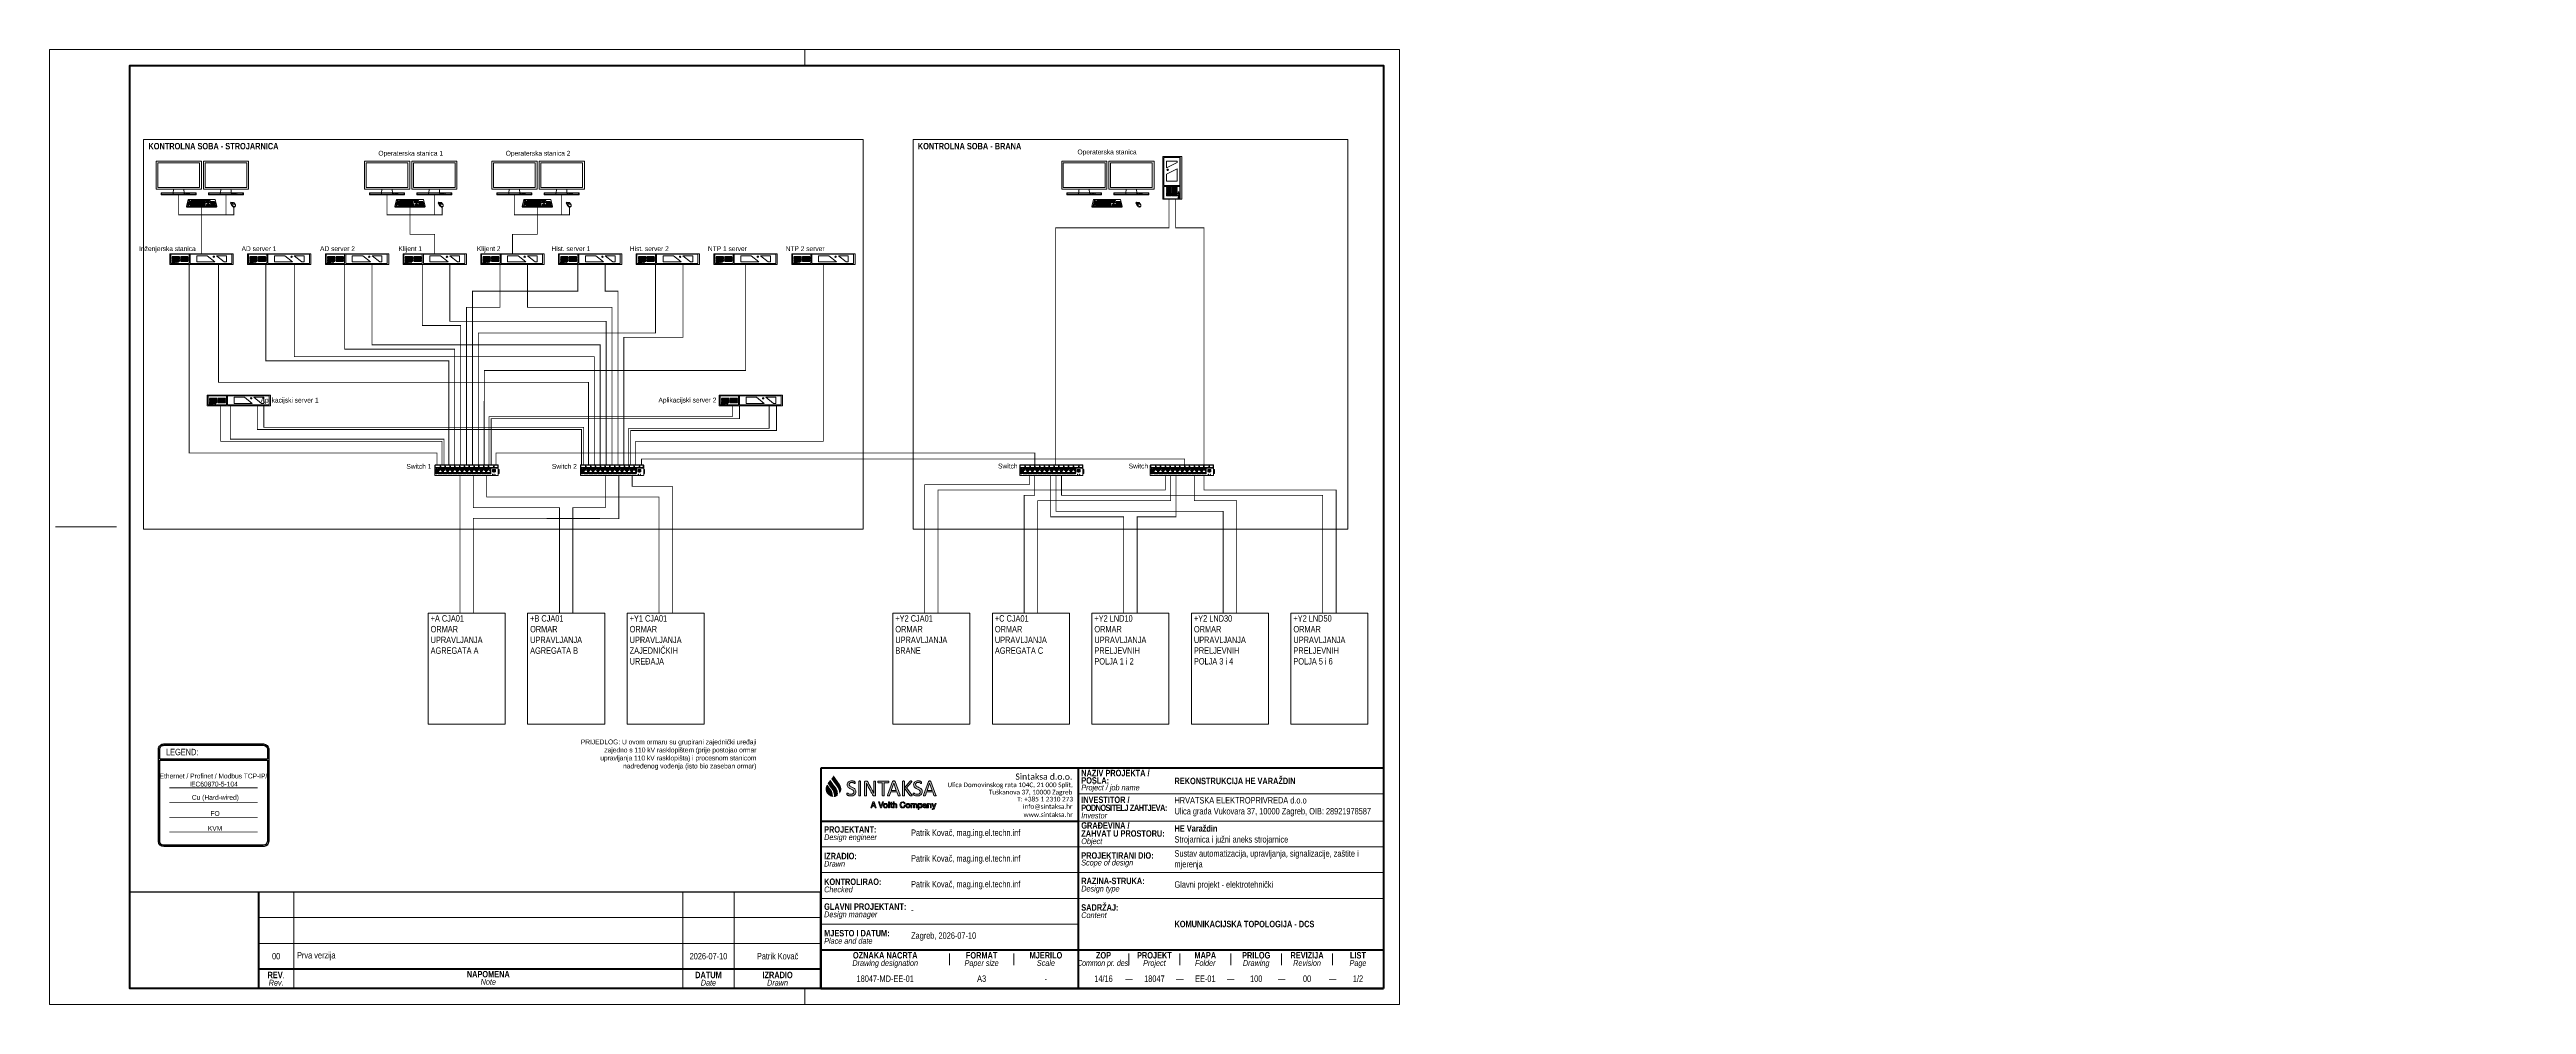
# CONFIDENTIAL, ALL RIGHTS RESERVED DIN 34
# Paper-space layout '501' of a CAD drawing. Header units: inches. Extents: x 31 to 801, y -175 to 122.
# The model-space entities are those that its viewports show. They can reach past a viewport. Long polylines and large blocks are cut down to what shows.
import ezdxf
from ezdxf.enums import TextEntityAlignment as Align

# ---------------------------------------------------------------- set-up
doc = ezdxf.new("R2010")
doc.units = ezdxf.units.IN
doc.header["$MEASUREMENT"] = 0
doc.linetypes.add('AUSGEZOGEN', pattern=[3, 1, 1, 1])
doc.linetypes.add('HIDDEN', pattern=[0.375, 0.25, -0.125])
doc.layers.add('! NO PLOT !', color=7, linetype='Continuous', true_color=0xff75dd, plot=False)
doc.layers.add('AM_VIEWS', color=1, linetype='Continuous', lineweight=15, plot=False)
for name, color, linetype, lineweight, true_color in [('CP-TOPOLOGY - KVM netvork', 7, 'Continuous', 20, 0x4b66fb), ('SI-TOPOLOGY-Cu', 7, 'Continuous', 13, 0xef9206), ('SI-TOPOLOGY-Ethernet', 7, 'Continuous', 13, 0x3cf000), ('SI-TOPOLOGY-FO-mm', 7, 'Continuous', 13, 0xff4d4d)]:
    doc.layers.add(name, color=color, linetype=linetype, lineweight=lineweight, true_color=true_color)
doc.layers.add('Layer 1', color=7, linetype='Continuous')
for name, color, linetype, lineweight in [('SI-General', 7, 'Continuous', 5), ('SI-SASTAVNICA-Ispuna', 7, 'Continuous', 9), ('SI-TOPOLOGY-0.00', 121, 'Continuous', 0)]:
    doc.layers.add(name, color=color, linetype=linetype, lineweight=lineweight)
doc.styles.add('MtXpl_Calibri', font='calibri.ttf')
doc.styles.add('OPIS', font='ARIALN.TTF')

psp = doc.layouts.new('501')

# ---------------------------------------------------------------- texts
at = {"layer": 'SI-SASTAVNICA-Ispuna', "style": 'OPIS'}
for s, p in [('Patrik Kovač, mag.ing.el.techn.inf', (298.59, -122.48)), ('Patrik Kovač, mag.ing.el.techn.inf', (298.59, -130.48)), ('Patrik Kovač, mag.ing.el.techn.inf', (298.59, -138.48)), ('-', (298.59, -146.48)), ('Zagreb, 2026-07-10', (298.6, -154.48))]:
    psp.add_text(s, height=2, dxfattribs=at).set_placement(p)
for s, p in [('18047-MD-EE-01', (290.55, -167.89)), ('14/16', (358.47, -167.89)), ('18047', (374.3, -167.89)), ('EE-01', (390.14, -167.89)), ('100', (405.97, -167.89)), ('00', (421.8, -167.89)), ('1/2', (437.64, -167.89))]:
    psp.add_text(s, height=2, dxfattribs=at).set_placement(p, align=Align.CENTER)
at = {"layer": 'SI-SASTAVNICA-Ispuna', "char_height": 2, "width": 73.8963, "attachment_point": 4, "style": 'OPIS'}
for s, insert in [('Sustav automatizacija, upravljanja, signalizacije, zaštite i^Jmjerenja', (380.55, -129.9)), ('Glavni projekt - elektrotehnički', (380.55, -137.9)), ('{\\fArial Narrow|b1|i0|c238|p34;KOMUNIKACIJSKA TOPOLOGIJA - DCS}', (380.55, -149.9))]:
    psp.add_mtext(s, dxfattribs=dict(at, insert=insert))
at = {"layer": 'SI-SASTAVNICA-Ispuna', "char_height": 2, "line_spacing_factor": 0.75, "style": 'OPIS'}
for s, insert, width, attachment_point in [('{\\fArial Narrow|b0|i0|c238|p34;00}', (101.06, -159.9), 11, 5), ('{\\fArial Narrow|b0|i0|c238|p34;Prva verzija}', (107.56, -159.9), 119, 4), ('2026-07-10', (235.56, -159.9), 16, 5), ('Patrik Kovač', (257.06, -159.9), 27, 5)]:
    psp.add_mtext(s, dxfattribs=dict(at, insert=insert, width=width, attachment_point=attachment_point))

msp = doc.modelspace()

# ---------------------------------------------------------------- texts
at = {"layer": '! NO PLOT !', "color": 0, "insert": (69998.8, -34444.3), "char_height": 18, "width": 553.451, "attachment_point": 3, "style": 'OPIS'}
msp.add_mtext('{\\C256;PRIJEDLOG: U ovom ormaru su grupirani zajednički uređaji zajedno s 110 kV rasklopištem (prije postojao ormar upravljanja 110 kV rasklopišta) i procesnom stanicom nadređenog vođenja (isto bio zaseban ormar)}', dxfattribs=at)
at = {"layer": 'SI-General', "width": 522.54, "line_spacing_factor": 0.8, "style": 'OPIS'}
for s, insert, char_height, attachment_point in [('{\\fArial Narrow|b1|i0|c238|p34;\\H1.2x;KONTROLNA SOBA - STROJARNICA}', (67728.9, -32217.6), 20, 1), ('Operaterska stanica 1', (68708.1, -32247.2), 18, 2), ('Operaterska stanica 2', (69183.7, -32247.2), 18, 2), ('{\\fArial Narrow|b1|i0|c238|p34;\\H1.2x;KONTROLNA SOBA - BRANA}', (70601.5, -32217.6), 20, 1), ('Inženjerska stanica', (67905.6, -32603.2), 18, 3), ('AD server 1', (68207, -32603.3), 18, 3), ('AD server 2', (68499.9, -32603.3), 18, 3), ('Klijent 1', (68750.3, -32603.3), 18, 3), ('Klijent 2', (69043.2, -32603.3), 18, 3), ('Hist. server 1', (69378.7, -32603.3), 18, 3), ('Hist. server 2', (69671.6, -32603.3), 18, 3), ('NTP 1 server', (69963.1, -32603.3), 18, 3), ('NTP 2 server', (70253.3, -32603.3), 18, 3), ('Aplikacijski server 1', (68364.3, -33168.6), 18, 3), ('Aplikacijski server 2', (69849.6, -33168.4), 18, 3)]:
    msp.add_mtext(s, dxfattribs=dict(at, insert=insert, char_height=char_height, attachment_point=attachment_point))
at = {"layer": 'SI-General', "char_height": 18, "style": 'OPIS'}
for s, insert, width, attachment_point in [('Operaterska stanica', (71307.9, -32242.3), 250.412, 2), ('Switch 1 ', (68785.4, -33415.9), 126.225, 3), ('Switch 2 ', (69328.5, -33415.9), 126.225, 3), ('Switch ', (70973.7, -33414.6), 126.225, 3), ('Switch ', (71461.2, -33414.6), 126.225, 3)]:
    msp.add_mtext(s, dxfattribs=dict(at, insert=insert, width=width, attachment_point=attachment_point))
at = {"layer": 'SI-General', "color": 0, "style": 'OPIS'}
for s, insert, char_height, width, attachment_point in [('{\\H1.2x;+A CJA01^JORMAR^JUPRAVLJANJA^JAGREGATA A^I}', (68782.5, -33980.3), 20, 311.164, 1), ('{\\H1.2x;+B CJA01^JORMAR^JUPRAVLJANJA^JAGREGATA B^I}', (69154, -33980.3), 20, 311.164, 1), ('{\\H1.2x;+Y1 CJA01^JORMAR^JUPRAVLJANJA^JZAJEDNIČKIH^JUREĐAJA}', (69525.6, -33980.3), 20, 311.164, 1), ('{\\H1.2x;+Y2 CJA01^JORMAR^JUPRAVLJANJA^JBRANE^I}', (70517.5, -33980.3), 20, 311.164, 1), ('{\\H1.2x;+C CJA01^JORMAR^JUPRAVLJANJA^JAGREGATA C}', (70889.1, -33980.3), 20, 311.164, 1), ('{\\H1.2x;+Y2 LND10^JORMAR^JUPRAVLJANJA^JPRELJEVNIH^JPOLJA 1 i 2}', (71260.6, -33980.3), 20, 311.164, 1), ('{\\H1.2x;+Y2 LND30^JORMAR^JUPRAVLJANJA^JPRELJEVNIH^JPOLJA 3 i 4}', (71632.2, -33980.3), 20, 311.164, 1), ('{\\H1.2x;+Y2 LND50^JORMAR^JUPRAVLJANJA^JPRELJEVNIH^JPOLJA 5 i 6}', (72003.7, -33980.3), 20, 311.164, 1), ('{\\C256;Ethernet / Profinet / Modbus TCP-IP/\\P}IEC60870-5-104', (67971.8, -34619.8), 18, 342.222, 8), ('Cu (Hard-wired)', (67978.8, -34674.8), 18, 366.797, 8), ('KVM', (67977.7, -34784.8), 18, 370.047, 8), ('FO', (67977.7, -34729.8), 18, 370.047, 8)]:
    msp.add_mtext(s, dxfattribs=dict(at, insert=insert, char_height=char_height, width=width, attachment_point=attachment_point))

# ---------------------------------------------------------------- blocks, each defined once
blk = doc.blocks.new('*U230')
at = {"lineweight": 5}
for p, q in [((-180, 292), (-180, 287)), ((-413.18, 143.5), (-396.75, 143.5)), ((-413.18, 143.5), (-394.18, 143.5)), ((-180, 0), (-180, -5))]:
    blk.add_line(p, q, dxfattribs=at)
blk.add_lwpolyline([(-415, -5), (5, -5), (5, 292), (-415, 292)], close=True, dxfattribs=at)
at = {"lineweight": 50}
blk.add_lwpolyline([(0, 0), (-390, 0), (-390, 287), (0, 287)], close=True, dxfattribs=at)
at = {"char_height": 2, "attachment_point": 5, "line_spacing_factor": 0.84, "style": 'OPIS'}
for s, insert, width in [('{\\fArial Narrow|b0|i0|c238|p34; }', (355.62, 20.25), 23.75), ('{\\fArial Narrow|b0|i0|c238|p34;A3}', (-125, 3), 20)]:
    blk.add_mtext(s, dxfattribs=dict(at, insert=insert, width=width))
blk = doc.blocks.new('SN_SI-RevT_prazna')
at = {"lineweight": 50}
for p, q in [((-175, 30), (-175, 0)), ((0, 0), (0, 30)), ((0, 6), (-175, 6)), ((0, 0), (-175, 0))]:
    blk.add_line(p, q, dxfattribs=at)
at = {"lineweight": 18}
for p, q in [((0, 30), (-175, 30)), ((-164, 0), (-164, 30)), ((-43, 0), (-43, 30)), ((-27, 0), (-27, 30)), ((0, 22), (-175, 22)), ((0, 14), (-175, 14))]:
    blk.add_line(p, q, dxfattribs=at)
at = {"char_height": 2, "attachment_point": 5, "line_spacing_factor": 0.75, "style": 'OPIS'}
for s, insert, width in [('{\\fArial Narrow|b1|i0|c238|p34;REV\\fArial Narrow|b0|i0|c238|p34;.\\P\\fArial Narrow|b0|i1|c238|p34;\\H0.9x;Rev.}', (-169.5, 3), 11), ('{\\fArial Narrow|b1|i0|c238|p34;NAPOMENA\\P\\fArial Narrow|b0|i1|c238|p34;\\H0.9x;Note}', (-103.5, 3.25), 121), ('{\\fArial Narrow|b1|i0|c238|p34;DATUM\\fArial Narrow|b0|i0|c238|p34;\\P\\fArial Narrow|b0|i1|c238|p34;\\H0.9x;Date}', (-35, 3), 16), ('{\\fArial Narrow|b1|i0|c238|p34;IZRADIO\\P\\fArial Narrow|b0|i1|c238|p34;\\H0.9x;Drawn}', (-13.5, 3), 27)]:
    blk.add_mtext(s, dxfattribs=dict(at, insert=insert, width=width))
blk = doc.blocks.new('SN_SI-Sast_HESenj_GP_E10')
at = {"true_color": 0x0063af}
h = blk.add_hatch(color=144, dxfattribs=at)
h.dxf.hatch_style = 1
edge = h.paths.add_edge_path()
edge.add_spline(control_points=[(-173.25, 61.26), (-172.93, 60.52), (-172.27, 59.86), (-171.43, 59.7)], knot_values=[3, 3, 3, 3, 4, 4, 4, 4], degree=3, periodic=0)
edge.add_spline(control_points=[(-171.43, 59.7), (-171.32, 60.89), (-171.96, 61.7), (-172.32, 62.16)], knot_values=[4, 4, 4, 4, 5, 5, 5, 5], degree=3, periodic=0)
edge.add_spline(control_points=[(-172.32, 62.16), (-172.32, 62.16), (-172.37, 62.21), (-172.37, 62.21)], knot_values=[0.00001, 0.00001, 0.00001, 0.00001, 1, 1, 1, 1], degree=3, periodic=0)
edge.add_spline(control_points=[(-172.37, 62.21), (-172.54, 62.42), (-172.79, 62.77), (-173.09, 63.19)], knot_values=[1, 1, 1, 1, 2, 2, 2, 2], degree=3, periodic=0)
edge.add_spline(control_points=[(-173.09, 63.19), (-173.32, 62.69), (-173.54, 61.91), (-173.25, 61.26)], knot_values=[2, 2, 2, 2, 3, 3, 3, 3], degree=3, periodic=0)
h = blk.add_hatch(color=144, dxfattribs=at)
h.dxf.hatch_style = 1
h.paths.add_polyline_path([(-170.84, 59.67, 0.11041), (-169.94, 59.96), (-169.9, 60.21, 0.13358), (-170.1, 61.67, 0.053392), (-170.47, 62.34, 0.017784), (-170.69, 62.64), (-170.79, 62.76, -0.011238), (-171.28, 63.42, 0.000613), (-172.14, 64.62, 0.06778), (-172.18, 64.57, 0.001183), (-172.75, 63.74, 0.047851), (-172.73, 63.7, 0.000843), (-172.38, 63.22, 0.00669), (-172, 62.71, -0.006258), (-171.52, 62.08, -0.045911), (-171.12, 61.38, -0.129032)])
h = blk.add_hatch(color=144, dxfattribs=at)
h.dxf.hatch_style = 1
h.paths.add_polyline_path([(-170.35, 65.24), (-171.03, 66.21, 0.000164), (-171.78, 65.14, 0.344446), (-171.78, 65.13, 0.000109), (-171.58, 64.86, 0.00627), (-170.51, 63.38, 0.008709), (-170.34, 63.15, -0.019573), (-169.99, 62.69, -0.058884), (-169.52, 61.82, -0.100777), (-169.29, 60.5, 0.080562), (-168.78, 61.3, 0.073707), (-168.67, 61.76, 0.055392), (-168.68, 62.23, 0.070345), (-168.92, 63.08, 0.03122), (-169.11, 63.45), (-169.16, 63.54, 0.001687)])
at = {"true_color": 0x777777}
h = blk.add_hatch(color=8, dxfattribs=at)
h.dxf.hatch_style = 1
h.paths.add_polyline_path([(-161.42, 59.99, 0.13418), (-161.4, 59.95, 0.136422), (-161.35, 59.91, 0.066087), (-161.17, 59.89, 0.017347), (-161.04, 59.89, 0.046916), (-160.91, 59.91, 0.091373), (-160.85, 59.93, 0.143419), (-160.83, 59.96, 0.127916), (-160.82, 60, 0.000025), (-160.82, 62.84, 0.005209), (-160.83, 63.66), (-160.83, 63.8, 0.010292), (-160.52, 63.18, 0.002347), (-159.44, 61.18, 0.006689), (-158.94, 60.25, 0.025476), (-158.87, 60.13, 0.05023), (-158.76, 60.01, 0.110058), (-158.61, 59.92, 0.061201), (-158.45, 59.9, 0.001293), (-158.23, 59.9, 0.062421), (-158.15, 59.91, 0.223171), (-157.99, 60.04, 0.093449), (-157.97, 60.15, 0.000419), (-157.97, 64.38, 0.203939), (-158, 64.44, 0.089742), (-158.07, 64.47, 0.038925), (-158.16, 64.48, 0.037271), (-158.4, 64.48, 0.047017), (-158.48, 64.47, 0.067602), (-158.54, 64.44, 0.25966), (-158.58, 64.37, 0.000016), (-158.58, 61.8, 0.00401), (-158.57, 60.73, 0.007594), (-159.16, 61.89, -0.000425), (-160.34, 64.1, 0.023769), (-160.43, 64.25, 0.036194), (-160.49, 64.33, 0.170505), (-160.71, 64.46, 0.045671), (-160.84, 64.48, 0.001278), (-161.18, 64.48, 0.162311), (-161.35, 64.42, 0.13571), (-161.4, 64.33, 0.079818), (-161.42, 64.23, 0.000419)])
edge = h.paths.add_edge_path()
edge.add_spline(control_points=[(-162.64, 62.19), (-162.64, 63.29), (-162.64, 64.39), (-162.64, 64.39), (-162.64, 64.4), (-162.64, 64.42), (-162.65, 64.44)], knot_values=[16, 16, 16, 16, 16.5, 16.5, 16.5, 17.5, 17.5, 17.5, 17.5], degree=3, periodic=0)
edge.add_spline(control_points=[(-162.65, 64.44), (-162.66, 64.45), (-162.68, 64.46), (-162.7, 64.47)], knot_values=[15, 15, 15, 15, 16, 16, 16, 16], degree=3, periodic=0)
edge.add_spline(control_points=[(-162.7, 64.47), (-162.73, 64.48), (-162.76, 64.48), (-162.8, 64.49)], knot_values=[14, 14, 14, 14, 15, 15, 15, 15], degree=3, periodic=0)
edge.add_spline(control_points=[(-162.8, 64.49), (-162.83, 64.5), (-162.88, 64.5), (-162.94, 64.5)], knot_values=[13, 13, 13, 13, 14, 14, 14, 14], degree=3, periodic=0)
edge.add_spline(control_points=[(-162.94, 64.5), (-163, 64.5), (-163.04, 64.5), (-163.08, 64.49)], knot_values=[12, 12, 12, 12, 13, 13, 13, 13], degree=3, periodic=0)
edge.add_spline(control_points=[(-163.08, 64.49), (-163.12, 64.48), (-163.15, 64.48), (-163.18, 64.47)], knot_values=[11, 11, 11, 11, 12, 12, 12, 12], degree=3, periodic=0)
edge.add_spline(control_points=[(-163.18, 64.47), (-163.2, 64.46), (-163.22, 64.45), (-163.23, 64.44)], knot_values=[10, 10, 10, 10, 11, 11, 11, 11], degree=3, periodic=0)
edge.add_spline(control_points=[(-163.23, 64.44), (-163.24, 64.42), (-163.24, 64.4), (-163.24, 64.39)], knot_values=[9, 9, 9, 9, 10, 10, 10, 10], degree=3, periodic=0)
edge.add_spline(control_points=[(-163.24, 64.39), (-163.24, 64.39), (-163.24, 60), (-163.24, 60), (-163.24, 59.98), (-163.24, 59.96), (-163.23, 59.95)], knot_values=[7, 7, 7, 7, 8, 8, 8, 9, 9, 9, 9], degree=3, periodic=0)
edge.add_spline(control_points=[(-163.23, 59.95), (-163.22, 59.94), (-163.21, 59.92), (-163.18, 59.92)], knot_values=[6, 6, 6, 6, 7, 7, 7, 7], degree=3, periodic=0)
edge.add_spline(control_points=[(-163.18, 59.92), (-163.16, 59.91), (-163.13, 59.9), (-163.09, 59.9)], knot_values=[5, 5, 5, 5, 6, 6, 6, 6], degree=3, periodic=0)
edge.add_spline(control_points=[(-163.09, 59.9), (-163.05, 59.89), (-163, 59.89), (-162.94, 59.89)], knot_values=[4, 4, 4, 4, 5, 5, 5, 5], degree=3, periodic=0)
edge.add_spline(control_points=[(-162.94, 59.89), (-162.88, 59.89), (-162.83, 59.89), (-162.8, 59.9)], knot_values=[3, 3, 3, 3, 4, 4, 4, 4], degree=3, periodic=0)
edge.add_spline(control_points=[(-162.8, 59.9), (-162.76, 59.9), (-162.73, 59.91), (-162.7, 59.92)], knot_values=[2, 2, 2, 2, 3, 3, 3, 3], degree=3, periodic=0)
edge.add_spline(control_points=[(-162.7, 59.92), (-162.68, 59.92), (-162.66, 59.94), (-162.65, 59.95)], knot_values=[1, 1, 1, 1, 2, 2, 2, 2], degree=3, periodic=0)
edge.add_spline(control_points=[(-162.65, 59.95), (-162.64, 59.96), (-162.64, 59.98), (-162.64, 60)], knot_values=[0, 0, 0, 0, 1, 1, 1, 1], degree=3, periodic=0)
edge.add_spline(control_points=[(-162.64, 60), (-162.64, 60), (-162.64, 61.1), (-162.64, 62.19)], knot_values=[17.5, 17.5, 17.5, 17.5, 18, 18, 18, 18], degree=3, periodic=0)
edge = h.paths.add_edge_path()
edge.add_spline(control_points=[(-164.79, 63.88), (-164.71, 63.83), (-164.64, 63.8), (-164.59, 63.76)], knot_values=[47, 47, 47, 47, 48, 48, 48, 48], degree=3, periodic=0)
edge.add_spline(control_points=[(-164.59, 63.76), (-164.53, 63.73), (-164.49, 63.72), (-164.47, 63.72)], knot_values=[46, 46, 46, 46, 47, 47, 47, 47], degree=3, periodic=0)
edge.add_spline(control_points=[(-164.47, 63.72), (-164.45, 63.72), (-164.44, 63.72), (-164.42, 63.73)], knot_values=[45, 45, 45, 45, 46, 46, 46, 46], degree=3, periodic=0)
edge.add_spline(control_points=[(-164.42, 63.73), (-164.41, 63.74), (-164.4, 63.76), (-164.39, 63.78)], knot_values=[44, 44, 44, 44, 45, 45, 45, 45], degree=3, periodic=0)
edge.add_spline(control_points=[(-164.39, 63.78), (-164.39, 63.8), (-164.38, 63.83), (-164.38, 63.86)], knot_values=[43, 43, 43, 43, 44, 44, 44, 44], degree=3, periodic=0)
edge.add_spline(control_points=[(-164.38, 63.86), (-164.37, 63.9), (-164.37, 63.93), (-164.37, 63.98)], knot_values=[42, 42, 42, 42, 43, 43, 43, 43], degree=3, periodic=0)
edge.add_spline(control_points=[(-164.37, 63.98), (-164.37, 64.02), (-164.37, 64.06), (-164.38, 64.09)], knot_values=[41, 41, 41, 41, 42, 42, 42, 42], degree=3, periodic=0)
edge.add_spline(control_points=[(-164.38, 64.09), (-164.38, 64.11), (-164.38, 64.14), (-164.39, 64.16)], knot_values=[40, 40, 40, 40, 41, 41, 41, 41], degree=3, periodic=0)
edge.add_spline(control_points=[(-164.39, 64.16), (-164.39, 64.18), (-164.4, 64.19), (-164.4, 64.21)], knot_values=[39, 39, 39, 39, 40, 40, 40, 40], degree=3, periodic=0)
edge.add_spline(control_points=[(-164.4, 64.21), (-164.41, 64.22), (-164.43, 64.24), (-164.45, 64.26)], knot_values=[38, 38, 38, 38, 39, 39, 39, 39], degree=3, periodic=0)
edge.add_spline(control_points=[(-164.45, 64.26), (-164.47, 64.28), (-164.52, 64.31), (-164.59, 64.35)], knot_values=[37, 37, 37, 37, 38, 38, 38, 38], degree=3, periodic=0)
edge.add_spline(control_points=[(-164.59, 64.35), (-164.66, 64.39), (-164.74, 64.42), (-164.83, 64.45)], knot_values=[36, 36, 36, 36, 37, 37, 37, 37], degree=3, periodic=0)
edge.add_spline(control_points=[(-164.83, 64.45), (-164.92, 64.48), (-165.02, 64.5), (-165.12, 64.52)], knot_values=[35, 35, 35, 35, 36, 36, 36, 36], degree=3, periodic=0)
edge.add_spline(control_points=[(-165.12, 64.52), (-165.22, 64.54), (-165.32, 64.54), (-165.42, 64.54)], knot_values=[34, 34, 34, 34, 35, 35, 35, 35], degree=3, periodic=0)
edge.add_spline(control_points=[(-165.42, 64.54), (-165.62, 64.54), (-165.81, 64.52), (-165.98, 64.47)], knot_values=[33, 33, 33, 33, 34, 34, 34, 34], degree=3, periodic=0)
edge.add_spline(control_points=[(-165.98, 64.47), (-166.15, 64.41), (-166.3, 64.34), (-166.42, 64.23)], knot_values=[32, 32, 32, 32, 33, 33, 33, 33], degree=3, periodic=0)
edge.add_spline(control_points=[(-166.42, 64.23), (-166.54, 64.13), (-166.64, 64.01), (-166.71, 63.86)], knot_values=[31, 31, 31, 31, 32, 32, 32, 32], degree=3, periodic=0)
edge.add_spline(control_points=[(-166.71, 63.86), (-166.78, 63.71), (-166.81, 63.54), (-166.81, 63.35)], knot_values=[30, 30, 30, 30, 31, 31, 31, 31], degree=3, periodic=0)
edge.add_spline(control_points=[(-166.81, 63.35), (-166.81, 63.16), (-166.78, 63), (-166.72, 62.87)], knot_values=[29, 29, 29, 29, 30, 30, 30, 30], degree=3, periodic=0)
edge.add_spline(control_points=[(-166.72, 62.87), (-166.66, 62.74), (-166.58, 62.62), (-166.49, 62.52)], knot_values=[28, 28, 28, 28, 29, 29, 29, 29], degree=3, periodic=0)
edge.add_spline(control_points=[(-166.49, 62.52), (-166.39, 62.42), (-166.28, 62.34), (-166.16, 62.26)], knot_values=[27, 27, 27, 27, 28, 28, 28, 28], degree=3, periodic=0)
edge.add_spline(control_points=[(-166.16, 62.26), (-166.04, 62.19), (-165.91, 62.12), (-165.78, 62.06)], knot_values=[26, 26, 26, 26, 27, 27, 27, 27], degree=3, periodic=0)
edge.add_spline(control_points=[(-165.78, 62.06), (-165.65, 62), (-165.53, 61.94), (-165.4, 61.89)], knot_values=[25, 25, 25, 25, 26, 26, 26, 26], degree=3, periodic=0)
edge.add_spline(control_points=[(-165.4, 61.89), (-165.28, 61.83), (-165.17, 61.77), (-165.07, 61.7)], knot_values=[24, 24, 24, 24, 25, 25, 25, 25], degree=3, periodic=0)
edge.add_spline(control_points=[(-165.07, 61.7), (-164.97, 61.63), (-164.9, 61.55), (-164.84, 61.45)], knot_values=[23, 23, 23, 23, 24, 24, 24, 24], degree=3, periodic=0)
edge.add_spline(control_points=[(-164.84, 61.45), (-164.78, 61.36), (-164.75, 61.25), (-164.75, 61.12)], knot_values=[22, 22, 22, 22, 23, 23, 23, 23], degree=3, periodic=0)
edge.add_spline(control_points=[(-164.75, 61.12), (-164.75, 61), (-164.77, 60.9), (-164.81, 60.8)], knot_values=[21, 21, 21, 21, 22, 22, 22, 22], degree=3, periodic=0)
edge.add_spline(control_points=[(-164.81, 60.8), (-164.86, 60.71), (-164.92, 60.63), (-165, 60.56)], knot_values=[20, 20, 20, 20, 21, 21, 21, 21], degree=3, periodic=0)
edge.add_spline(control_points=[(-165, 60.56), (-165.07, 60.5), (-165.17, 60.45), (-165.28, 60.41)], knot_values=[19, 19, 19, 19, 20, 20, 20, 20], degree=3, periodic=0)
edge.add_spline(control_points=[(-165.28, 60.41), (-165.39, 60.38), (-165.51, 60.36), (-165.64, 60.36)], knot_values=[18, 18, 18, 18, 19, 19, 19, 19], degree=3, periodic=0)
edge.add_spline(control_points=[(-165.64, 60.36), (-165.81, 60.36), (-165.97, 60.38), (-166.1, 60.42)], knot_values=[17, 17, 17, 17, 18, 18, 18, 18], degree=3, periodic=0)
edge.add_spline(control_points=[(-166.1, 60.42), (-166.23, 60.46), (-166.35, 60.51), (-166.44, 60.55)], knot_values=[16, 16, 16, 16, 17, 17, 17, 17], degree=3, periodic=0)
edge.add_spline(control_points=[(-166.44, 60.55), (-166.54, 60.6), (-166.61, 60.64), (-166.67, 60.68)], knot_values=[15, 15, 15, 15, 16, 16, 16, 16], degree=3, periodic=0)
edge.add_spline(control_points=[(-166.67, 60.68), (-166.73, 60.72), (-166.78, 60.75), (-166.81, 60.75)], knot_values=[14, 14, 14, 14, 15, 15, 15, 15], degree=3, periodic=0)
edge.add_spline(control_points=[(-166.81, 60.75), (-166.83, 60.75), (-166.85, 60.74), (-166.86, 60.73)], knot_values=[13, 13, 13, 13, 14, 14, 14, 14], degree=3, periodic=0)
edge.add_spline(control_points=[(-166.86, 60.73), (-166.88, 60.72), (-166.89, 60.71), (-166.9, 60.69)], knot_values=[12, 12, 12, 12, 13, 13, 13, 13], degree=3, periodic=0)
edge.add_spline(control_points=[(-166.9, 60.69), (-166.91, 60.67), (-166.91, 60.64), (-166.92, 60.61)], knot_values=[11, 11, 11, 11, 12, 12, 12, 12], degree=3, periodic=0)
edge.add_spline(control_points=[(-166.92, 60.61), (-166.92, 60.57), (-166.93, 60.53), (-166.93, 60.48)], knot_values=[10, 10, 10, 10, 11, 11, 11, 11], degree=3, periodic=0)
edge.add_spline(control_points=[(-166.93, 60.48), (-166.93, 60.4), (-166.92, 60.34), (-166.91, 60.3)], knot_values=[9, 9, 9, 9, 10, 10, 10, 10], degree=3, periodic=0)
edge.add_spline(control_points=[(-166.91, 60.3), (-166.89, 60.26), (-166.87, 60.22), (-166.85, 60.19)], knot_values=[8, 8, 8, 8, 9, 9, 9, 9], degree=3, periodic=0)
edge.add_spline(control_points=[(-166.85, 60.19), (-166.82, 60.17), (-166.77, 60.13), (-166.7, 60.09)], knot_values=[7, 7, 7, 7, 8, 8, 8, 8], degree=3, periodic=0)
edge.add_spline(control_points=[(-166.7, 60.09), (-166.63, 60.05), (-166.55, 60.01), (-166.44, 59.97)], knot_values=[6, 6, 6, 6, 7, 7, 7, 7], degree=3, periodic=0)
edge.add_spline(control_points=[(-166.44, 59.97), (-166.34, 59.94), (-166.22, 59.91), (-166.09, 59.88)], knot_values=[5, 5, 5, 5, 6, 6, 6, 6], degree=3, periodic=0)
edge.add_spline(control_points=[(-166.09, 59.88), (-165.96, 59.85), (-165.82, 59.84), (-165.67, 59.84)], knot_values=[4, 4, 4, 4, 5, 5, 5, 5], degree=3, periodic=0)
edge.add_spline(control_points=[(-165.67, 59.84), (-165.45, 59.84), (-165.25, 59.87), (-165.06, 59.93)], knot_values=[3, 3, 3, 3, 4, 4, 4, 4], degree=3, periodic=0)
edge.add_spline(control_points=[(-165.06, 59.93), (-164.87, 59.99), (-164.7, 60.08), (-164.56, 60.19)], knot_values=[2, 2, 2, 2, 3, 3, 3, 3], degree=3, periodic=0)
edge.add_spline(control_points=[(-164.56, 60.19), (-164.42, 60.31), (-164.31, 60.45), (-164.23, 60.62)], knot_values=[1, 1, 1, 1, 2, 2, 2, 2], degree=3, periodic=0)
edge.add_spline(control_points=[(-164.23, 60.62), (-164.15, 60.78), (-164.11, 60.98), (-164.11, 61.19)], knot_values=[0, 0, 0, 0, 1, 1, 1, 1], degree=3, periodic=0)
edge.add_spline(control_points=[(-164.11, 61.19), (-164.11, 61.37), (-164.14, 61.53), (-164.2, 61.66)], knot_values=[61, 61, 61, 61, 62, 62, 62, 62], degree=3, periodic=0)
edge.add_spline(control_points=[(-164.2, 61.66), (-164.26, 61.79), (-164.34, 61.91), (-164.44, 62.01)], knot_values=[60, 60, 60, 60, 61, 61, 61, 61], degree=3, periodic=0)
edge.add_spline(control_points=[(-164.44, 62.01), (-164.54, 62.1), (-164.65, 62.19), (-164.77, 62.26)], knot_values=[59, 59, 59, 59, 60, 60, 60, 60], degree=3, periodic=0)
edge.add_spline(control_points=[(-164.77, 62.26), (-164.9, 62.33), (-165.03, 62.4), (-165.16, 62.46)], knot_values=[58, 58, 58, 58, 59, 59, 59, 59], degree=3, periodic=0)
edge.add_spline(control_points=[(-165.16, 62.46), (-165.29, 62.52), (-165.41, 62.58), (-165.54, 62.64)], knot_values=[57, 57, 57, 57, 58, 58, 58, 58], degree=3, periodic=0)
edge.add_spline(control_points=[(-165.54, 62.64), (-165.66, 62.7), (-165.77, 62.76), (-165.87, 62.83)], knot_values=[56, 56, 56, 56, 57, 57, 57, 57], degree=3, periodic=0)
edge.add_spline(control_points=[(-165.87, 62.83), (-165.97, 62.9), (-166.05, 62.98), (-166.11, 63.08)], knot_values=[55, 55, 55, 55, 56, 56, 56, 56], degree=3, periodic=0)
edge.add_spline(control_points=[(-166.11, 63.08), (-166.16, 63.17), (-166.19, 63.28), (-166.19, 63.4)], knot_values=[54, 54, 54, 54, 55, 55, 55, 55], degree=3, periodic=0)
edge.add_spline(control_points=[(-166.19, 63.4), (-166.19, 63.49), (-166.18, 63.57), (-166.15, 63.65)], knot_values=[53, 53, 53, 53, 54, 54, 54, 54], degree=3, periodic=0)
edge.add_spline(control_points=[(-166.15, 63.65), (-166.12, 63.73), (-166.07, 63.8), (-166.01, 63.85)], knot_values=[52, 52, 52, 52, 53, 53, 53, 53], degree=3, periodic=0)
edge.add_spline(control_points=[(-166.01, 63.85), (-165.95, 63.91), (-165.87, 63.95), (-165.78, 63.99)], knot_values=[51, 51, 51, 51, 52, 52, 52, 52], degree=3, periodic=0)
edge.add_spline(control_points=[(-165.78, 63.99), (-165.68, 64.02), (-165.57, 64.04), (-165.45, 64.04)], knot_values=[50, 50, 50, 50, 51, 51, 51, 51], degree=3, periodic=0)
edge.add_spline(control_points=[(-165.45, 64.04), (-165.31, 64.04), (-165.19, 64.02), (-165.08, 63.99)], knot_values=[49, 49, 49, 49, 50, 50, 50, 50], degree=3, periodic=0)
edge.add_spline(control_points=[(-165.08, 63.99), (-164.97, 63.95), (-164.87, 63.92), (-164.79, 63.88)], knot_values=[48, 48, 48, 48, 49, 49, 49, 49], degree=3, periodic=0)
edge = h.paths.add_edge_path()
edge.add_spline(control_points=[(-147.59, 63.26), (-147.21, 63.71), (-146.83, 64.17), (-146.83, 64.17), (-146.79, 64.22), (-146.76, 64.26), (-146.74, 64.29)], knot_values=[37, 37, 37, 37, 37.5, 37.5, 37.5, 38.5, 38.5, 38.5, 38.5], degree=3, periodic=0)
edge.add_spline(control_points=[(-146.74, 64.29), (-146.73, 64.33), (-146.72, 64.35), (-146.72, 64.39)], knot_values=[36, 36, 36, 36, 37, 37, 37, 37], degree=3, periodic=0)
edge.add_spline(control_points=[(-146.72, 64.39), (-146.72, 64.4), (-146.72, 64.42), (-146.73, 64.43)], knot_values=[35, 35, 35, 35, 36, 36, 36, 36], degree=3, periodic=0)
edge.add_spline(control_points=[(-146.73, 64.43), (-146.74, 64.45), (-146.76, 64.46), (-146.78, 64.47)], knot_values=[34, 34, 34, 34, 35, 35, 35, 35], degree=3, periodic=0)
edge.add_spline(control_points=[(-146.78, 64.47), (-146.8, 64.48), (-146.83, 64.48), (-146.87, 64.49)], knot_values=[33, 33, 33, 33, 34, 34, 34, 34], degree=3, periodic=0)
edge.add_spline(control_points=[(-146.87, 64.49), (-146.91, 64.5), (-146.96, 64.5), (-147.02, 64.5)], knot_values=[32, 32, 32, 32, 33, 33, 33, 33], degree=3, periodic=0)
edge.add_spline(control_points=[(-147.02, 64.5), (-147.08, 64.5), (-147.13, 64.5), (-147.17, 64.49)], knot_values=[31, 31, 31, 31, 32, 32, 32, 32], degree=3, periodic=0)
edge.add_spline(control_points=[(-147.17, 64.49), (-147.21, 64.49), (-147.24, 64.48), (-147.27, 64.47)], knot_values=[30, 30, 30, 30, 31, 31, 31, 31], degree=3, periodic=0)
edge.add_spline(control_points=[(-147.27, 64.47), (-147.29, 64.46), (-147.32, 64.45), (-147.33, 64.44)], knot_values=[29, 29, 29, 29, 30, 30, 30, 30], degree=3, periodic=0)
edge.add_spline(control_points=[(-147.33, 64.44), (-147.35, 64.42), (-147.37, 64.41), (-147.38, 64.39)], knot_values=[28, 28, 28, 28, 29, 29, 29, 29], degree=3, periodic=0)
edge.add_spline(control_points=[(-147.38, 64.39), (-147.38, 64.39), (-149, 62.36), (-149, 62.36), (-149, 62.36), (-149, 62.86), (-149, 63.37)], knot_values=[26.5, 26.5, 26.5, 26.5, 27.5, 27.5, 27.5, 28, 28, 28, 28], degree=3, periodic=0)
edge.add_spline(control_points=[(-149, 63.37), (-149, 63.88), (-149, 64.39), (-149, 64.39), (-149, 64.4), (-149.01, 64.42), (-149.02, 64.44)], knot_values=[25, 25, 25, 25, 25.5, 25.5, 25.5, 26.5, 26.5, 26.5, 26.5], degree=3, periodic=0)
edge.add_spline(control_points=[(-149.02, 64.44), (-149.03, 64.45), (-149.04, 64.46), (-149.07, 64.47)], knot_values=[24, 24, 24, 24, 25, 25, 25, 25], degree=3, periodic=0)
edge.add_spline(control_points=[(-149.07, 64.47), (-149.09, 64.48), (-149.12, 64.48), (-149.16, 64.49)], knot_values=[23, 23, 23, 23, 24, 24, 24, 24], degree=3, periodic=0)
edge.add_spline(control_points=[(-149.16, 64.49), (-149.2, 64.5), (-149.25, 64.5), (-149.31, 64.5)], knot_values=[22, 22, 22, 22, 23, 23, 23, 23], degree=3, periodic=0)
edge.add_spline(control_points=[(-149.31, 64.5), (-149.36, 64.5), (-149.41, 64.5), (-149.45, 64.49)], knot_values=[21, 21, 21, 21, 22, 22, 22, 22], degree=3, periodic=0)
edge.add_spline(control_points=[(-149.45, 64.49), (-149.49, 64.48), (-149.52, 64.48), (-149.55, 64.47)], knot_values=[20, 20, 20, 20, 21, 21, 21, 21], degree=3, periodic=0)
edge.add_spline(control_points=[(-149.55, 64.47), (-149.57, 64.46), (-149.59, 64.45), (-149.6, 64.44)], knot_values=[19, 19, 19, 19, 20, 20, 20, 20], degree=3, periodic=0)
edge.add_spline(control_points=[(-149.6, 64.44), (-149.6, 64.42), (-149.61, 64.4), (-149.61, 64.39)], knot_values=[18, 18, 18, 18, 19, 19, 19, 19], degree=3, periodic=0)
edge.add_spline(control_points=[(-149.61, 64.39), (-149.61, 64.39), (-149.61, 60), (-149.61, 60), (-149.61, 59.98), (-149.6, 59.97), (-149.6, 59.95)], knot_values=[16, 16, 16, 16, 17, 17, 17, 18, 18, 18, 18], degree=3, periodic=0)
edge.add_spline(control_points=[(-149.6, 59.95), (-149.59, 59.94), (-149.57, 59.92), (-149.55, 59.92)], knot_values=[15, 15, 15, 15, 16, 16, 16, 16], degree=3, periodic=0)
edge.add_spline(control_points=[(-149.55, 59.92), (-149.52, 59.91), (-149.49, 59.9), (-149.45, 59.9)], knot_values=[14, 14, 14, 14, 15, 15, 15, 15], degree=3, periodic=0)
edge.add_spline(control_points=[(-149.45, 59.9), (-149.41, 59.89), (-149.36, 59.89), (-149.31, 59.89)], knot_values=[13, 13, 13, 13, 14, 14, 14, 14], degree=3, periodic=0)
edge.add_spline(control_points=[(-149.31, 59.89), (-149.25, 59.89), (-149.2, 59.89), (-149.16, 59.9)], knot_values=[12, 12, 12, 12, 13, 13, 13, 13], degree=3, periodic=0)
edge.add_spline(control_points=[(-149.16, 59.9), (-149.12, 59.9), (-149.09, 59.91), (-149.07, 59.92)], knot_values=[11, 11, 11, 11, 12, 12, 12, 12], degree=3, periodic=0)
edge.add_spline(control_points=[(-149.07, 59.92), (-149.04, 59.92), (-149.03, 59.94), (-149.02, 59.95)], knot_values=[10, 10, 10, 10, 11, 11, 11, 11], degree=3, periodic=0)
edge.add_spline(control_points=[(-149.02, 59.95), (-149.01, 59.97), (-149, 59.98), (-149, 60)], knot_values=[9, 9, 9, 9, 10, 10, 10, 10], degree=3, periodic=0)
edge.add_spline(control_points=[(-149, 60), (-149, 60), (-149, 62.28), (-149, 62.28), (-149, 62.28), (-148.58, 61.71), (-148.16, 61.14)], knot_values=[7.5, 7.5, 7.5, 7.5, 8.5, 8.5, 8.5, 9, 9, 9, 9], degree=3, periodic=0)
edge.add_spline(control_points=[(-148.16, 61.14), (-147.74, 60.57), (-147.32, 60), (-147.32, 60), (-147.3, 59.98), (-147.28, 59.95), (-147.26, 59.94)], knot_values=[6, 6, 6, 6, 6.5, 6.5, 6.5, 7.5, 7.5, 7.5, 7.5], degree=3, periodic=0)
edge.add_spline(control_points=[(-147.26, 59.94), (-147.23, 59.92), (-147.19, 59.9), (-147.14, 59.9)], knot_values=[5, 5, 5, 5, 6, 6, 6, 6], degree=3, periodic=0)
edge.add_spline(control_points=[(-147.14, 59.9), (-147.09, 59.89), (-147.02, 59.89), (-146.94, 59.89)], knot_values=[4, 4, 4, 4, 5, 5, 5, 5], degree=3, periodic=0)
edge.add_spline(control_points=[(-146.94, 59.89), (-146.88, 59.89), (-146.82, 59.89), (-146.78, 59.9)], knot_values=[3, 3, 3, 3, 4, 4, 4, 4], degree=3, periodic=0)
edge.add_spline(control_points=[(-146.78, 59.9), (-146.74, 59.9), (-146.71, 59.91), (-146.69, 59.92)], knot_values=[2, 2, 2, 2, 3, 3, 3, 3], degree=3, periodic=0)
edge.add_spline(control_points=[(-146.69, 59.92), (-146.66, 59.93), (-146.65, 59.94), (-146.64, 59.96)], knot_values=[1, 1, 1, 1, 2, 2, 2, 2], degree=3, periodic=0)
edge.add_spline(control_points=[(-146.64, 59.96), (-146.63, 59.97), (-146.63, 59.99), (-146.63, 60.01)], knot_values=[0, 0, 0, 0, 1, 1, 1, 1], degree=3, periodic=0)
edge.add_spline(control_points=[(-146.63, 60.01), (-146.63, 60.02), (-146.63, 60.04), (-146.64, 60.06)], knot_values=[41, 41, 41, 41, 42, 42, 42, 42], degree=3, periodic=0)
edge.add_spline(control_points=[(-146.64, 60.06), (-146.65, 60.08), (-146.67, 60.13), (-146.71, 60.19)], knot_values=[40, 40, 40, 40, 41, 41, 41, 41], degree=3, periodic=0)
edge.add_spline(control_points=[(-146.71, 60.19), (-146.71, 60.19), (-148.35, 62.36), (-148.35, 62.36), (-148.35, 62.36), (-147.97, 62.81), (-147.59, 63.26)], knot_values=[38.5, 38.5, 38.5, 38.5, 39.5, 39.5, 39.5, 40, 40, 40, 40], degree=3, periodic=0)
edge = h.paths.add_edge_path()
edge.add_spline(control_points=[(-145.32, 64.47), (-145.49, 64.41), (-145.64, 64.34), (-145.76, 64.23)], knot_values=[32, 32, 32, 32, 33, 33, 33, 33], degree=3, periodic=0)
edge.add_spline(control_points=[(-145.76, 64.23), (-145.89, 64.13), (-145.99, 64.01), (-146.05, 63.86)], knot_values=[31, 31, 31, 31, 32, 32, 32, 32], degree=3, periodic=0)
edge.add_spline(control_points=[(-146.05, 63.86), (-146.12, 63.71), (-146.16, 63.54), (-146.16, 63.35)], knot_values=[30, 30, 30, 30, 31, 31, 31, 31], degree=3, periodic=0)
edge.add_spline(control_points=[(-146.16, 63.35), (-146.16, 63.16), (-146.13, 63), (-146.07, 62.87)], knot_values=[29, 29, 29, 29, 30, 30, 30, 30], degree=3, periodic=0)
edge.add_spline(control_points=[(-146.07, 62.87), (-146.01, 62.74), (-145.93, 62.62), (-145.83, 62.52)], knot_values=[28, 28, 28, 28, 29, 29, 29, 29], degree=3, periodic=0)
edge.add_spline(control_points=[(-145.83, 62.52), (-145.74, 62.42), (-145.63, 62.34), (-145.5, 62.26)], knot_values=[27, 27, 27, 27, 28, 28, 28, 28], degree=3, periodic=0)
edge.add_spline(control_points=[(-145.5, 62.26), (-145.38, 62.19), (-145.26, 62.12), (-145.13, 62.06)], knot_values=[26, 26, 26, 26, 27, 27, 27, 27], degree=3, periodic=0)
edge.add_spline(control_points=[(-145.13, 62.06), (-145, 62), (-144.87, 61.94), (-144.75, 61.89)], knot_values=[25, 25, 25, 25, 26, 26, 26, 26], degree=3, periodic=0)
edge.add_spline(control_points=[(-144.75, 61.89), (-144.62, 61.83), (-144.51, 61.77), (-144.42, 61.7)], knot_values=[24, 24, 24, 24, 25, 25, 25, 25], degree=3, periodic=0)
edge.add_spline(control_points=[(-144.42, 61.7), (-144.32, 61.63), (-144.24, 61.55), (-144.18, 61.45)], knot_values=[23, 23, 23, 23, 24, 24, 24, 24], degree=3, periodic=0)
edge.add_spline(control_points=[(-144.18, 61.45), (-144.13, 61.36), (-144.1, 61.25), (-144.1, 61.12)], knot_values=[22, 22, 22, 22, 23, 23, 23, 23], degree=3, periodic=0)
edge.add_spline(control_points=[(-144.1, 61.12), (-144.1, 61), (-144.12, 60.9), (-144.16, 60.8)], knot_values=[21, 21, 21, 21, 22, 22, 22, 22], degree=3, periodic=0)
edge.add_spline(control_points=[(-144.16, 60.8), (-144.2, 60.71), (-144.26, 60.63), (-144.34, 60.56)], knot_values=[20, 20, 20, 20, 21, 21, 21, 21], degree=3, periodic=0)
edge.add_spline(control_points=[(-144.34, 60.56), (-144.42, 60.5), (-144.51, 60.45), (-144.62, 60.41)], knot_values=[19, 19, 19, 19, 20, 20, 20, 20], degree=3, periodic=0)
edge.add_spline(control_points=[(-144.62, 60.41), (-144.73, 60.38), (-144.85, 60.36), (-144.99, 60.36)], knot_values=[18, 18, 18, 18, 19, 19, 19, 19], degree=3, periodic=0)
edge.add_spline(control_points=[(-144.99, 60.36), (-145.16, 60.36), (-145.31, 60.38), (-145.45, 60.42)], knot_values=[17, 17, 17, 17, 18, 18, 18, 18], degree=3, periodic=0)
edge.add_spline(control_points=[(-145.45, 60.42), (-145.58, 60.46), (-145.69, 60.51), (-145.79, 60.55)], knot_values=[16, 16, 16, 16, 17, 17, 17, 17], degree=3, periodic=0)
edge.add_spline(control_points=[(-145.79, 60.55), (-145.88, 60.6), (-145.96, 60.64), (-146.02, 60.68)], knot_values=[15, 15, 15, 15, 16, 16, 16, 16], degree=3, periodic=0)
edge.add_spline(control_points=[(-146.02, 60.68), (-146.08, 60.72), (-146.13, 60.75), (-146.16, 60.75)], knot_values=[14, 14, 14, 14, 15, 15, 15, 15], degree=3, periodic=0)
edge.add_spline(control_points=[(-146.16, 60.75), (-146.18, 60.75), (-146.19, 60.74), (-146.21, 60.73)], knot_values=[13, 13, 13, 13, 14, 14, 14, 14], degree=3, periodic=0)
edge.add_spline(control_points=[(-146.21, 60.73), (-146.22, 60.72), (-146.23, 60.71), (-146.24, 60.69)], knot_values=[12, 12, 12, 12, 13, 13, 13, 13], degree=3, periodic=0)
edge.add_spline(control_points=[(-146.24, 60.69), (-146.25, 60.67), (-146.26, 60.64), (-146.26, 60.61)], knot_values=[11, 11, 11, 11, 12, 12, 12, 12], degree=3, periodic=0)
edge.add_spline(control_points=[(-146.26, 60.61), (-146.27, 60.57), (-146.27, 60.53), (-146.27, 60.48)], knot_values=[10, 10, 10, 10, 11, 11, 11, 11], degree=3, periodic=0)
edge.add_spline(control_points=[(-146.27, 60.48), (-146.27, 60.4), (-146.27, 60.34), (-146.25, 60.3)], knot_values=[9, 9, 9, 9, 10, 10, 10, 10], degree=3, periodic=0)
edge.add_spline(control_points=[(-146.25, 60.3), (-146.24, 60.26), (-146.22, 60.22), (-146.19, 60.19)], knot_values=[8, 8, 8, 8, 9, 9, 9, 9], degree=3, periodic=0)
edge.add_spline(control_points=[(-146.19, 60.19), (-146.16, 60.17), (-146.12, 60.13), (-146.05, 60.09)], knot_values=[7, 7, 7, 7, 8, 8, 8, 8], degree=3, periodic=0)
edge.add_spline(control_points=[(-146.05, 60.09), (-145.98, 60.05), (-145.89, 60.01), (-145.79, 59.97)], knot_values=[6, 6, 6, 6, 7, 7, 7, 7], degree=3, periodic=0)
edge.add_spline(control_points=[(-145.79, 59.97), (-145.69, 59.94), (-145.57, 59.91), (-145.44, 59.88)], knot_values=[5, 5, 5, 5, 6, 6, 6, 6], degree=3, periodic=0)
edge.add_spline(control_points=[(-145.44, 59.88), (-145.31, 59.85), (-145.17, 59.84), (-145.01, 59.84)], knot_values=[4, 4, 4, 4, 5, 5, 5, 5], degree=3, periodic=0)
edge.add_spline(control_points=[(-145.01, 59.84), (-144.79, 59.84), (-144.59, 59.87), (-144.4, 59.93)], knot_values=[3, 3, 3, 3, 4, 4, 4, 4], degree=3, periodic=0)
edge.add_spline(control_points=[(-144.4, 59.93), (-144.21, 59.99), (-144.05, 60.08), (-143.91, 60.19)], knot_values=[2, 2, 2, 2, 3, 3, 3, 3], degree=3, periodic=0)
edge.add_spline(control_points=[(-143.91, 60.19), (-143.77, 60.31), (-143.66, 60.45), (-143.58, 60.62)], knot_values=[1, 1, 1, 1, 2, 2, 2, 2], degree=3, periodic=0)
edge.add_spline(control_points=[(-143.58, 60.62), (-143.5, 60.78), (-143.46, 60.98), (-143.46, 61.19)], knot_values=[0, 0, 0, 0, 1, 1, 1, 1], degree=3, periodic=0)
edge.add_spline(control_points=[(-143.46, 61.19), (-143.46, 61.37), (-143.49, 61.53), (-143.55, 61.66)], knot_values=[61, 61, 61, 61, 62, 62, 62, 62], degree=3, periodic=0)
edge.add_spline(control_points=[(-143.55, 61.66), (-143.61, 61.79), (-143.69, 61.91), (-143.79, 62.01)], knot_values=[60, 60, 60, 60, 61, 61, 61, 61], degree=3, periodic=0)
edge.add_spline(control_points=[(-143.79, 62.01), (-143.88, 62.1), (-144, 62.19), (-144.12, 62.26)], knot_values=[59, 59, 59, 59, 60, 60, 60, 60], degree=3, periodic=0)
edge.add_spline(control_points=[(-144.12, 62.26), (-144.25, 62.33), (-144.37, 62.4), (-144.5, 62.46)], knot_values=[58, 58, 58, 58, 59, 59, 59, 59], degree=3, periodic=0)
edge.add_spline(control_points=[(-144.5, 62.46), (-144.63, 62.52), (-144.76, 62.58), (-144.88, 62.64)], knot_values=[57, 57, 57, 57, 58, 58, 58, 58], degree=3, periodic=0)
edge.add_spline(control_points=[(-144.88, 62.64), (-145.01, 62.7), (-145.12, 62.76), (-145.22, 62.83)], knot_values=[56, 56, 56, 56, 57, 57, 57, 57], degree=3, periodic=0)
edge.add_spline(control_points=[(-145.22, 62.83), (-145.32, 62.9), (-145.39, 62.98), (-145.45, 63.08)], knot_values=[55, 55, 55, 55, 56, 56, 56, 56], degree=3, periodic=0)
edge.add_spline(control_points=[(-145.45, 63.08), (-145.51, 63.17), (-145.54, 63.28), (-145.54, 63.4)], knot_values=[54, 54, 54, 54, 55, 55, 55, 55], degree=3, periodic=0)
edge.add_spline(control_points=[(-145.54, 63.4), (-145.54, 63.49), (-145.53, 63.57), (-145.49, 63.65)], knot_values=[53, 53, 53, 53, 54, 54, 54, 54], degree=3, periodic=0)
edge.add_spline(control_points=[(-145.49, 63.65), (-145.46, 63.73), (-145.42, 63.8), (-145.36, 63.85)], knot_values=[52, 52, 52, 52, 53, 53, 53, 53], degree=3, periodic=0)
edge.add_spline(control_points=[(-145.36, 63.85), (-145.3, 63.91), (-145.22, 63.95), (-145.12, 63.99)], knot_values=[51, 51, 51, 51, 52, 52, 52, 52], degree=3, periodic=0)
edge.add_spline(control_points=[(-145.12, 63.99), (-145.03, 64.02), (-144.92, 64.04), (-144.79, 64.04)], knot_values=[50, 50, 50, 50, 51, 51, 51, 51], degree=3, periodic=0)
edge.add_spline(control_points=[(-144.79, 64.04), (-144.65, 64.04), (-144.53, 64.02), (-144.42, 63.99)], knot_values=[49, 49, 49, 49, 50, 50, 50, 50], degree=3, periodic=0)
edge.add_spline(control_points=[(-144.42, 63.99), (-144.31, 63.95), (-144.22, 63.92), (-144.14, 63.88)], knot_values=[48, 48, 48, 48, 49, 49, 49, 49], degree=3, periodic=0)
edge.add_spline(control_points=[(-144.14, 63.88), (-144.06, 63.83), (-143.99, 63.8), (-143.94, 63.76)], knot_values=[47, 47, 47, 47, 48, 48, 48, 48], degree=3, periodic=0)
edge.add_spline(control_points=[(-143.94, 63.76), (-143.88, 63.73), (-143.84, 63.72), (-143.81, 63.72)], knot_values=[46, 46, 46, 46, 47, 47, 47, 47], degree=3, periodic=0)
edge.add_spline(control_points=[(-143.81, 63.72), (-143.8, 63.72), (-143.78, 63.72), (-143.77, 63.73)], knot_values=[45, 45, 45, 45, 46, 46, 46, 46], degree=3, periodic=0)
edge.add_spline(control_points=[(-143.77, 63.73), (-143.76, 63.74), (-143.75, 63.76), (-143.74, 63.78)], knot_values=[44, 44, 44, 44, 45, 45, 45, 45], degree=3, periodic=0)
edge.add_spline(control_points=[(-143.74, 63.78), (-143.73, 63.8), (-143.73, 63.83), (-143.72, 63.86)], knot_values=[43, 43, 43, 43, 44, 44, 44, 44], degree=3, periodic=0)
edge.add_spline(control_points=[(-143.72, 63.86), (-143.72, 63.9), (-143.72, 63.93), (-143.72, 63.98)], knot_values=[42, 42, 42, 42, 43, 43, 43, 43], degree=3, periodic=0)
edge.add_spline(control_points=[(-143.72, 63.98), (-143.72, 64.02), (-143.72, 64.06), (-143.72, 64.09)], knot_values=[41, 41, 41, 41, 42, 42, 42, 42], degree=3, periodic=0)
edge.add_spline(control_points=[(-143.72, 64.09), (-143.72, 64.11), (-143.73, 64.14), (-143.73, 64.16)], knot_values=[40, 40, 40, 40, 41, 41, 41, 41], degree=3, periodic=0)
edge.add_spline(control_points=[(-143.73, 64.16), (-143.74, 64.18), (-143.74, 64.19), (-143.75, 64.21)], knot_values=[39, 39, 39, 39, 40, 40, 40, 40], degree=3, periodic=0)
edge.add_spline(control_points=[(-143.75, 64.21), (-143.76, 64.22), (-143.77, 64.24), (-143.79, 64.26)], knot_values=[38, 38, 38, 38, 39, 39, 39, 39], degree=3, periodic=0)
edge.add_spline(control_points=[(-143.79, 64.26), (-143.82, 64.28), (-143.86, 64.31), (-143.93, 64.35)], knot_values=[37, 37, 37, 37, 38, 38, 38, 38], degree=3, periodic=0)
edge.add_spline(control_points=[(-143.93, 64.35), (-144, 64.39), (-144.09, 64.42), (-144.18, 64.45)], knot_values=[36, 36, 36, 36, 37, 37, 37, 37], degree=3, periodic=0)
edge.add_spline(control_points=[(-144.18, 64.45), (-144.27, 64.48), (-144.36, 64.5), (-144.47, 64.52)], knot_values=[35, 35, 35, 35, 36, 36, 36, 36], degree=3, periodic=0)
edge.add_spline(control_points=[(-144.47, 64.52), (-144.57, 64.54), (-144.67, 64.54), (-144.77, 64.54)], knot_values=[34, 34, 34, 34, 35, 35, 35, 35], degree=3, periodic=0)
edge.add_spline(control_points=[(-144.77, 64.54), (-144.97, 64.54), (-145.15, 64.52), (-145.32, 64.47)], knot_values=[33, 33, 33, 33, 34, 34, 34, 34], degree=3, periodic=0)
edge = h.paths.add_edge_path()
edge.add_spline(control_points=[(-142.51, 60.01), (-142.51, 60.01), (-142.13, 61.11), (-142.13, 61.11), (-142.13, 61.11), (-141.66, 61.11), (-141.18, 61.11)], knot_values=[9.5, 9.5, 9.5, 9.5, 10.5, 10.5, 10.5, 11, 11, 11, 11], degree=3, periodic=0)
edge.add_spline(control_points=[(-141.18, 61.11), (-140.71, 61.11), (-140.23, 61.11), (-140.23, 61.11), (-140.23, 61.11), (-140.13, 60.83), (-140.04, 60.55)], knot_values=[8.5, 8.5, 8.5, 8.5, 9, 9, 9, 9.5, 9.5, 9.5, 9.5], degree=3, periodic=0)
edge.add_spline(control_points=[(-140.04, 60.55), (-139.94, 60.27), (-139.84, 60), (-139.84, 60), (-139.83, 59.97), (-139.82, 59.96), (-139.81, 59.94)], knot_values=[7, 7, 7, 7, 7.5, 7.5, 7.5, 8.5, 8.5, 8.5, 8.5], degree=3, periodic=0)
edge.add_spline(control_points=[(-139.81, 59.94), (-139.8, 59.93), (-139.78, 59.92), (-139.76, 59.91)], knot_values=[6, 6, 6, 6, 7, 7, 7, 7], degree=3, periodic=0)
edge.add_spline(control_points=[(-139.76, 59.91), (-139.74, 59.9), (-139.71, 59.9), (-139.66, 59.89)], knot_values=[5, 5, 5, 5, 6, 6, 6, 6], degree=3, periodic=0)
edge.add_spline(control_points=[(-139.66, 59.89), (-139.62, 59.89), (-139.56, 59.89), (-139.49, 59.89)], knot_values=[4, 4, 4, 4, 5, 5, 5, 5], degree=3, periodic=0)
edge.add_spline(control_points=[(-139.49, 59.89), (-139.41, 59.89), (-139.35, 59.89), (-139.31, 59.89)], knot_values=[3, 3, 3, 3, 4, 4, 4, 4], degree=3, periodic=0)
edge.add_spline(control_points=[(-139.31, 59.89), (-139.27, 59.9), (-139.24, 59.91), (-139.22, 59.93)], knot_values=[2, 2, 2, 2, 3, 3, 3, 3], degree=3, periodic=0)
edge.add_spline(control_points=[(-139.22, 59.93), (-139.2, 59.94), (-139.19, 59.97), (-139.19, 60)], knot_values=[1, 1, 1, 1, 2, 2, 2, 2], degree=3, periodic=0)
edge.add_spline(control_points=[(-139.19, 60), (-139.19, 60.03), (-139.2, 60.07), (-139.22, 60.12)], knot_values=[0, 0, 0, 0, 1, 1, 1, 1], degree=3, periodic=0)
edge.add_spline(control_points=[(-139.22, 60.12), (-139.22, 60.12), (-139.6, 61.18), (-139.99, 62.25)], knot_values=[28.5, 28.5, 28.5, 28.5, 29, 29, 29, 29], degree=3, periodic=0)
edge.add_spline(control_points=[(-139.99, 62.25), (-140.37, 63.31), (-140.76, 64.37), (-140.76, 64.37), (-140.76, 64.39), (-140.78, 64.42), (-140.79, 64.43)], knot_values=[27, 27, 27, 27, 27.5, 27.5, 27.5, 28.5, 28.5, 28.5, 28.5], degree=3, periodic=0)
edge.add_spline(control_points=[(-140.79, 64.43), (-140.81, 64.45), (-140.83, 64.47), (-140.86, 64.47)], knot_values=[26, 26, 26, 26, 27, 27, 27, 27], degree=3, periodic=0)
edge.add_spline(control_points=[(-140.86, 64.47), (-140.89, 64.48), (-140.93, 64.49), (-140.98, 64.49)], knot_values=[25, 25, 25, 25, 26, 26, 26, 26], degree=3, periodic=0)
edge.add_spline(control_points=[(-140.98, 64.49), (-141.03, 64.5), (-141.1, 64.5), (-141.17, 64.5)], knot_values=[24, 24, 24, 24, 25, 25, 25, 25], degree=3, periodic=0)
edge.add_spline(control_points=[(-141.17, 64.5), (-141.24, 64.5), (-141.3, 64.5), (-141.35, 64.49)], knot_values=[23, 23, 23, 23, 24, 24, 24, 24], degree=3, periodic=0)
edge.add_spline(control_points=[(-141.35, 64.49), (-141.39, 64.49), (-141.43, 64.48), (-141.46, 64.47)], knot_values=[22, 22, 22, 22, 23, 23, 23, 23], degree=3, periodic=0)
edge.add_spline(control_points=[(-141.46, 64.47), (-141.49, 64.47), (-141.51, 64.45), (-141.53, 64.44)], knot_values=[21, 21, 21, 21, 22, 22, 22, 22], degree=3, periodic=0)
edge.add_spline(control_points=[(-141.53, 64.44), (-141.54, 64.42), (-141.55, 64.4), (-141.56, 64.37)], knot_values=[20, 20, 20, 20, 21, 21, 21, 21], degree=3, periodic=0)
edge.add_spline(control_points=[(-141.56, 64.37), (-141.56, 64.37), (-143.1, 60.13), (-143.1, 60.13), (-143.12, 60.07), (-143.13, 60.03), (-143.13, 60)], knot_values=[18, 18, 18, 18, 19, 19, 19, 20, 20, 20, 20], degree=3, periodic=0)
edge.add_spline(control_points=[(-143.13, 60), (-143.13, 59.97), (-143.12, 59.95), (-143.1, 59.93)], knot_values=[17, 17, 17, 17, 18, 18, 18, 18], degree=3, periodic=0)
edge.add_spline(control_points=[(-143.1, 59.93), (-143.08, 59.91), (-143.05, 59.9), (-143.01, 59.9)], knot_values=[16, 16, 16, 16, 17, 17, 17, 17], degree=3, periodic=0)
edge.add_spline(control_points=[(-143.01, 59.9), (-142.97, 59.89), (-142.91, 59.89), (-142.84, 59.89)], knot_values=[15, 15, 15, 15, 16, 16, 16, 16], degree=3, periodic=0)
edge.add_spline(control_points=[(-142.84, 59.89), (-142.78, 59.89), (-142.72, 59.89), (-142.68, 59.89)], knot_values=[14, 14, 14, 14, 15, 15, 15, 15], degree=3, periodic=0)
edge.add_spline(control_points=[(-142.68, 59.89), (-142.64, 59.9), (-142.61, 59.91), (-142.59, 59.92)], knot_values=[13, 13, 13, 13, 14, 14, 14, 14], degree=3, periodic=0)
edge.add_spline(control_points=[(-142.59, 59.92), (-142.56, 59.93), (-142.55, 59.94), (-142.53, 59.96)], knot_values=[12, 12, 12, 12, 13, 13, 13, 13], degree=3, periodic=0)
edge.add_spline(control_points=[(-142.53, 59.96), (-142.52, 59.97), (-142.51, 59.99), (-142.51, 60.01)], knot_values=[11, 11, 11, 11, 12, 12, 12, 12], degree=3, periodic=0)
h.paths.add_polyline_path([(-141.98, 61.59), (-141.19, 63.88), (-140.39, 61.59)], flags=16)
edge = h.paths.add_edge_path()
edge.add_spline(control_points=[(-153.83, 59.89), (-153.79, 59.9), (-153.76, 59.91), (-153.74, 59.92)], knot_values=[13, 13, 13, 13, 14, 14, 14, 14], degree=3, periodic=0)
edge.add_spline(control_points=[(-153.74, 59.92), (-153.71, 59.93), (-153.7, 59.94), (-153.68, 59.96)], knot_values=[12, 12, 12, 12, 13, 13, 13, 13], degree=3, periodic=0)
edge.add_spline(control_points=[(-153.68, 59.96), (-153.67, 59.97), (-153.66, 59.99), (-153.66, 60.01)], knot_values=[11, 11, 11, 11, 12, 12, 12, 12], degree=3, periodic=0)
edge.add_spline(control_points=[(-153.66, 60.01), (-153.66, 60.01), (-153.28, 61.11), (-153.28, 61.11), (-153.28, 61.11), (-152.81, 61.11), (-152.33, 61.11)], knot_values=[9.5, 9.5, 9.5, 9.5, 10.5, 10.5, 10.5, 11, 11, 11, 11], degree=3, periodic=0)
edge.add_spline(control_points=[(-152.33, 61.11), (-151.86, 61.11), (-151.38, 61.11), (-151.38, 61.11), (-151.38, 61.11), (-151.28, 60.83), (-151.19, 60.55)], knot_values=[8.5, 8.5, 8.5, 8.5, 9, 9, 9, 9.5, 9.5, 9.5, 9.5], degree=3, periodic=0)
edge.add_spline(control_points=[(-151.19, 60.55), (-151.09, 60.27), (-150.99, 60), (-150.99, 60), (-150.98, 59.97), (-150.97, 59.96), (-150.96, 59.94)], knot_values=[7, 7, 7, 7, 7.5, 7.5, 7.5, 8.5, 8.5, 8.5, 8.5], degree=3, periodic=0)
edge.add_spline(control_points=[(-150.96, 59.94), (-150.95, 59.93), (-150.93, 59.92), (-150.91, 59.91)], knot_values=[6, 6, 6, 6, 7, 7, 7, 7], degree=3, periodic=0)
edge.add_spline(control_points=[(-150.91, 59.91), (-150.89, 59.9), (-150.86, 59.9), (-150.81, 59.89)], knot_values=[5, 5, 5, 5, 6, 6, 6, 6], degree=3, periodic=0)
edge.add_spline(control_points=[(-150.81, 59.89), (-150.77, 59.89), (-150.71, 59.89), (-150.64, 59.89)], knot_values=[4, 4, 4, 4, 5, 5, 5, 5], degree=3, periodic=0)
edge.add_spline(control_points=[(-150.64, 59.89), (-150.56, 59.89), (-150.51, 59.89), (-150.46, 59.89)], knot_values=[3, 3, 3, 3, 4, 4, 4, 4], degree=3, periodic=0)
edge.add_spline(control_points=[(-150.46, 59.89), (-150.42, 59.9), (-150.39, 59.91), (-150.37, 59.93)], knot_values=[2, 2, 2, 2, 3, 3, 3, 3], degree=3, periodic=0)
edge.add_spline(control_points=[(-150.37, 59.93), (-150.35, 59.94), (-150.34, 59.97), (-150.34, 60)], knot_values=[1, 1, 1, 1, 2, 2, 2, 2], degree=3, periodic=0)
edge.add_spline(control_points=[(-150.34, 60), (-150.34, 60.03), (-150.35, 60.07), (-150.37, 60.12)], knot_values=[0, 0, 0, 0, 1, 1, 1, 1], degree=3, periodic=0)
edge.add_spline(control_points=[(-150.37, 60.12), (-150.37, 60.12), (-150.76, 61.18), (-151.14, 62.25)], knot_values=[28.5, 28.5, 28.5, 28.5, 29, 29, 29, 29], degree=3, periodic=0)
edge.add_spline(control_points=[(-151.14, 62.25), (-151.52, 63.31), (-151.91, 64.37), (-151.91, 64.37), (-151.91, 64.39), (-151.93, 64.42), (-151.94, 64.43)], knot_values=[27, 27, 27, 27, 27.5, 27.5, 27.5, 28.5, 28.5, 28.5, 28.5], degree=3, periodic=0)
edge.add_spline(control_points=[(-151.94, 64.43), (-151.96, 64.45), (-151.98, 64.47), (-152.01, 64.47)], knot_values=[26, 26, 26, 26, 27, 27, 27, 27], degree=3, periodic=0)
edge.add_spline(control_points=[(-152.01, 64.47), (-152.05, 64.48), (-152.08, 64.49), (-152.13, 64.49)], knot_values=[25, 25, 25, 25, 26, 26, 26, 26], degree=3, periodic=0)
edge.add_spline(control_points=[(-152.13, 64.49), (-152.18, 64.5), (-152.25, 64.5), (-152.32, 64.5)], knot_values=[24, 24, 24, 24, 25, 25, 25, 25], degree=3, periodic=0)
edge.add_spline(control_points=[(-152.32, 64.5), (-152.39, 64.5), (-152.45, 64.5), (-152.5, 64.49)], knot_values=[23, 23, 23, 23, 24, 24, 24, 24], degree=3, periodic=0)
edge.add_spline(control_points=[(-152.5, 64.49), (-152.54, 64.49), (-152.58, 64.48), (-152.61, 64.47)], knot_values=[22, 22, 22, 22, 23, 23, 23, 23], degree=3, periodic=0)
edge.add_spline(control_points=[(-152.61, 64.47), (-152.64, 64.47), (-152.66, 64.45), (-152.68, 64.44)], knot_values=[21, 21, 21, 21, 22, 22, 22, 22], degree=3, periodic=0)
edge.add_spline(control_points=[(-152.68, 64.44), (-152.69, 64.42), (-152.7, 64.4), (-152.71, 64.37)], knot_values=[20, 20, 20, 20, 21, 21, 21, 21], degree=3, periodic=0)
edge.add_spline(control_points=[(-152.71, 64.37), (-152.71, 64.37), (-154.25, 60.13), (-154.25, 60.13), (-154.26, 60.07), (-154.28, 60.03), (-154.28, 60)], knot_values=[18, 18, 18, 18, 19, 19, 19, 20, 20, 20, 20], degree=3, periodic=0)
edge.add_spline(control_points=[(-154.28, 60), (-154.28, 59.97), (-154.27, 59.95), (-154.25, 59.93)], knot_values=[17, 17, 17, 17, 18, 18, 18, 18], degree=3, periodic=0)
edge.add_spline(control_points=[(-154.25, 59.93), (-154.23, 59.91), (-154.2, 59.9), (-154.16, 59.9)], knot_values=[16, 16, 16, 16, 17, 17, 17, 17], degree=3, periodic=0)
edge.add_spline(control_points=[(-154.16, 59.9), (-154.12, 59.89), (-154.06, 59.89), (-153.99, 59.89)], knot_values=[15, 15, 15, 15, 16, 16, 16, 16], degree=3, periodic=0)
edge.add_spline(control_points=[(-153.99, 59.89), (-153.93, 59.89), (-153.87, 59.89), (-153.83, 59.89)], knot_values=[14, 14, 14, 14, 15, 15, 15, 15], degree=3, periodic=0)
h.paths.add_polyline_path([(-153.13, 61.59), (-152.34, 63.88), (-151.54, 61.59)], flags=16)
edge = h.paths.add_edge_path()
edge.add_spline(control_points=[(-155.9, 61.98), (-155.9, 60.99), (-155.9, 60), (-155.9, 60), (-155.9, 59.98), (-155.9, 59.96), (-155.89, 59.95)], knot_values=[13, 13, 13, 13, 13.5, 13.5, 13.5, 14.5, 14.5, 14.5, 14.5], degree=3, periodic=0)
edge.add_spline(control_points=[(-155.89, 59.95), (-155.88, 59.94), (-155.86, 59.92), (-155.84, 59.92)], knot_values=[12, 12, 12, 12, 13, 13, 13, 13], degree=3, periodic=0)
edge.add_spline(control_points=[(-155.84, 59.92), (-155.82, 59.91), (-155.78, 59.9), (-155.74, 59.9)], knot_values=[11, 11, 11, 11, 12, 12, 12, 12], degree=3, periodic=0)
edge.add_spline(control_points=[(-155.74, 59.9), (-155.7, 59.89), (-155.66, 59.89), (-155.6, 59.89)], knot_values=[10, 10, 10, 10, 11, 11, 11, 11], degree=3, periodic=0)
edge.add_spline(control_points=[(-155.6, 59.89), (-155.54, 59.89), (-155.49, 59.89), (-155.45, 59.9)], knot_values=[9, 9, 9, 9, 10, 10, 10, 10], degree=3, periodic=0)
edge.add_spline(control_points=[(-155.45, 59.9), (-155.41, 59.9), (-155.38, 59.91), (-155.36, 59.92)], knot_values=[8, 8, 8, 8, 9, 9, 9, 9], degree=3, periodic=0)
edge.add_spline(control_points=[(-155.36, 59.92), (-155.34, 59.92), (-155.32, 59.94), (-155.31, 59.95)], knot_values=[7, 7, 7, 7, 8, 8, 8, 8], degree=3, periodic=0)
edge.add_spline(control_points=[(-155.31, 59.95), (-155.3, 59.96), (-155.29, 59.98), (-155.29, 60)], knot_values=[6, 6, 6, 6, 7, 7, 7, 7], degree=3, periodic=0)
edge.add_spline(control_points=[(-155.29, 60), (-155.29, 60), (-155.29, 63.96), (-155.29, 63.96), (-155.29, 63.96), (-154.97, 63.96), (-154.65, 63.96)], knot_values=[4.5, 4.5, 4.5, 4.5, 5.5, 5.5, 5.5, 6, 6, 6, 6], degree=3, periodic=0)
edge.add_spline(control_points=[(-154.65, 63.96), (-154.33, 63.96), (-154.01, 63.96), (-154.01, 63.96), (-153.99, 63.96), (-153.97, 63.97), (-153.96, 63.98)], knot_values=[3, 3, 3, 3, 3.5, 3.5, 3.5, 4.5, 4.5, 4.5, 4.5], degree=3, periodic=0)
edge.add_spline(control_points=[(-153.96, 63.98), (-153.94, 63.99), (-153.93, 64), (-153.92, 64.02)], knot_values=[2, 2, 2, 2, 3, 3, 3, 3], degree=3, periodic=0)
edge.add_spline(control_points=[(-153.92, 64.02), (-153.91, 64.04), (-153.9, 64.07), (-153.9, 64.1)], knot_values=[1, 1, 1, 1, 2, 2, 2, 2], degree=3, periodic=0)
edge.add_spline(control_points=[(-153.9, 64.1), (-153.89, 64.13), (-153.89, 64.17), (-153.89, 64.22)], knot_values=[0, 0, 0, 0, 1, 1, 1, 1], degree=3, periodic=0)
edge.add_spline(control_points=[(-153.89, 64.22), (-153.89, 64.26), (-153.89, 64.3), (-153.9, 64.34)], knot_values=[28, 28, 28, 28, 29, 29, 29, 29], degree=3, periodic=0)
edge.add_spline(control_points=[(-153.9, 64.34), (-153.9, 64.37), (-153.91, 64.4), (-153.92, 64.42)], knot_values=[27, 27, 27, 27, 28, 28, 28, 28], degree=3, periodic=0)
edge.add_spline(control_points=[(-153.92, 64.42), (-153.93, 64.44), (-153.94, 64.45), (-153.96, 64.46)], knot_values=[26, 26, 26, 26, 27, 27, 27, 27], degree=3, periodic=0)
edge.add_spline(control_points=[(-153.96, 64.46), (-153.97, 64.47), (-153.99, 64.48), (-154.01, 64.48)], knot_values=[25, 25, 25, 25, 26, 26, 26, 26], degree=3, periodic=0)
edge.add_spline(control_points=[(-154.01, 64.48), (-154.01, 64.48), (-157.19, 64.48), (-157.19, 64.48), (-157.21, 64.48), (-157.22, 64.47), (-157.24, 64.46)], knot_values=[23, 23, 23, 23, 24, 24, 24, 25, 25, 25, 25], degree=3, periodic=0)
edge.add_spline(control_points=[(-157.24, 64.46), (-157.25, 64.45), (-157.27, 64.44), (-157.28, 64.42)], knot_values=[22, 22, 22, 22, 23, 23, 23, 23], degree=3, periodic=0)
edge.add_spline(control_points=[(-157.28, 64.42), (-157.29, 64.4), (-157.29, 64.37), (-157.3, 64.34)], knot_values=[21, 21, 21, 21, 22, 22, 22, 22], degree=3, periodic=0)
edge.add_spline(control_points=[(-157.3, 64.34), (-157.31, 64.3), (-157.31, 64.26), (-157.31, 64.22)], knot_values=[20, 20, 20, 20, 21, 21, 21, 21], degree=3, periodic=0)
edge.add_spline(control_points=[(-157.31, 64.22), (-157.31, 64.17), (-157.31, 64.13), (-157.3, 64.1)], knot_values=[19, 19, 19, 19, 20, 20, 20, 20], degree=3, periodic=0)
edge.add_spline(control_points=[(-157.3, 64.1), (-157.29, 64.07), (-157.29, 64.04), (-157.28, 64.02)], knot_values=[18, 18, 18, 18, 19, 19, 19, 19], degree=3, periodic=0)
edge.add_spline(control_points=[(-157.28, 64.02), (-157.27, 64), (-157.25, 63.99), (-157.24, 63.98)], knot_values=[17, 17, 17, 17, 18, 18, 18, 18], degree=3, periodic=0)
edge.add_spline(control_points=[(-157.24, 63.98), (-157.22, 63.97), (-157.21, 63.96), (-157.19, 63.96)], knot_values=[16, 16, 16, 16, 17, 17, 17, 17], degree=3, periodic=0)
edge.add_spline(control_points=[(-157.19, 63.96), (-157.19, 63.96), (-155.9, 63.96), (-155.9, 63.96), (-155.9, 63.96), (-155.9, 62.97), (-155.9, 61.98)], knot_values=[14.5, 14.5, 14.5, 14.5, 15.5, 15.5, 15.5, 16, 16, 16, 16], degree=3, periodic=0)
h = blk.add_hatch(color=8, dxfattribs=at)
h.dxf.hatch_style = 1
edge = h.paths.add_edge_path()
edge.add_spline(control_points=[(-143.48, 56.81), (-143.48, 57.19), (-143.68, 57.51), (-144.1, 57.51)], knot_values=[4, 4, 4, 4, 5, 5, 5, 5], degree=3, periodic=0)
edge.add_spline(control_points=[(-144.1, 57.51), (-144.27, 57.51), (-144.42, 57.44), (-144.51, 57.29)], knot_values=[3, 3, 3, 3, 4, 4, 4, 4], degree=3, periodic=0)
edge.add_spline(control_points=[(-144.51, 57.29), (-144.51, 57.29), (-144.51, 57.29), (-144.51, 57.29), (-144.51, 57.29), (-144.51, 57.29), (-144.51, 57.29)], knot_values=[1.99999, 1.99999, 1.99999, 1.99999, 2.99999, 2.99999, 2.99999, 3, 3, 3, 3], degree=3, periodic=0)
edge.add_spline(control_points=[(-144.51, 57.29), (-144.51, 57.29), (-144.51, 57.47), (-144.51, 57.47), (-144.51, 57.47), (-144.51, 57.47), (-144.51, 57.47)], knot_values=[0.99999, 0.99999, 0.99999, 0.99999, 1.99998, 1.99998, 1.99998, 1.99999, 1.99999, 1.99999, 1.99999], degree=3, periodic=0)
edge.add_spline(control_points=[(-144.51, 57.47), (-144.51, 57.47), (-144.79, 57.47), (-144.79, 57.47)], knot_values=[0.00001, 0.00001, 0.00001, 0.00001, 0.99999, 0.99999, 0.99999, 0.99999], degree=3, periodic=0)
edge.add_spline(control_points=[(-144.79, 57.47), (-144.79, 57.47), (-144.79, 55.67), (-144.79, 55.67), (-144.79, 55.67), (-144.5, 55.67), (-144.5, 55.67), (-144.5, 55.67), (-144.5, 56.33), (-144.5, 56.33), (-144.5, 56.33), (-144.49, 56.33), (-144.49, 56.33)], knot_values=[7.00004, 7.00004, 7.00004, 7.00004, 8.00004, 8.00004, 8.00004, 9.00004, 9.00004, 9.00004, 10.00004, 10.00004, 10.00004, 11, 11, 11, 11], degree=3, periodic=0)
edge.add_spline(control_points=[(-144.49, 56.33), (-144.4, 56.18), (-144.22, 56.12), (-144.05, 56.12)], knot_values=[6, 6, 6, 6, 7, 7, 7, 7], degree=3, periodic=0)
edge.add_spline(control_points=[(-144.05, 56.12), (-143.66, 56.12), (-143.48, 56.45), (-143.48, 56.81)], knot_values=[5, 5, 5, 5, 6, 6, 6, 6], degree=3, periodic=0)
edge = h.paths.add_edge_path(flags=16)
edge.add_spline(control_points=[(-144.51, 56.81), (-144.51, 57.09), (-144.38, 57.28), (-144.14, 57.28)], knot_values=[0, 0, 0, 0, 1, 1, 1, 1], degree=3, periodic=0)
edge.add_spline(control_points=[(-144.14, 57.28), (-143.9, 57.28), (-143.77, 57.05), (-143.77, 56.81)], knot_values=[3, 3, 3, 3, 4, 4, 4, 4], degree=3, periodic=0)
edge.add_spline(control_points=[(-143.77, 56.81), (-143.77, 56.58), (-143.87, 56.35), (-144.14, 56.35)], knot_values=[2, 2, 2, 2, 3, 3, 3, 3], degree=3, periodic=0)
edge.add_spline(control_points=[(-144.14, 56.35), (-144.37, 56.35), (-144.51, 56.55), (-144.51, 56.81)], knot_values=[1, 1, 1, 1, 2, 2, 2, 2], degree=3, periodic=0)
edge = h.paths.add_edge_path()
edge.add_spline(control_points=[(-142.13, 57.13), (-142.13, 57.4), (-142.4, 57.51), (-142.66, 57.51)], knot_values=[13, 13, 13, 13, 14, 14, 14, 14], degree=3, periodic=0)
edge.add_spline(control_points=[(-142.66, 57.51), (-142.95, 57.51), (-143.24, 57.41), (-143.26, 57.07)], knot_values=[12, 12, 12, 12, 13, 13, 13, 13], degree=3, periodic=0)
edge.add_spline(control_points=[(-143.26, 57.07), (-143.26, 57.07), (-142.97, 57.07), (-142.97, 57.07)], knot_values=[11.00001, 11.00001, 11.00001, 11.00001, 12, 12, 12, 12], degree=3, periodic=0)
edge.add_spline(control_points=[(-142.97, 57.07), (-142.95, 57.21), (-142.84, 57.28), (-142.68, 57.28)], knot_values=[10, 10, 10, 10, 11, 11, 11, 11], degree=3, periodic=0)
edge.add_spline(control_points=[(-142.68, 57.28), (-142.56, 57.28), (-142.4, 57.25), (-142.4, 57.1)], knot_values=[9, 9, 9, 9, 10, 10, 10, 10], degree=3, periodic=0)
edge.add_spline(control_points=[(-142.4, 57.1), (-142.4, 56.93), (-142.59, 56.95), (-142.8, 56.91)], knot_values=[8, 8, 8, 8, 9, 9, 9, 9], degree=3, periodic=0)
edge.add_spline(control_points=[(-142.8, 56.91), (-143.04, 56.89), (-143.31, 56.83), (-143.31, 56.5)], knot_values=[7, 7, 7, 7, 8, 8, 8, 8], degree=3, periodic=0)
edge.add_spline(control_points=[(-143.31, 56.5), (-143.31, 56.25), (-143.09, 56.12), (-142.86, 56.12)], knot_values=[6, 6, 6, 6, 7, 7, 7, 7], degree=3, periodic=0)
edge.add_spline(control_points=[(-142.86, 56.12), (-142.7, 56.12), (-142.51, 56.17), (-142.4, 56.28)], knot_values=[5, 5, 5, 5, 6, 6, 6, 6], degree=3, periodic=0)
edge.add_spline(control_points=[(-142.4, 56.28), (-142.38, 56.16), (-142.29, 56.12), (-142.17, 56.12)], knot_values=[4, 4, 4, 4, 5, 5, 5, 5], degree=3, periodic=0)
edge.add_spline(control_points=[(-142.17, 56.12), (-142.13, 56.12), (-142.03, 56.14), (-141.99, 56.15)], knot_values=[3, 3, 3, 3, 4, 4, 4, 4], degree=3, periodic=0)
edge.add_spline(control_points=[(-141.99, 56.15), (-141.99, 56.15), (-141.99, 56.35), (-141.99, 56.35)], knot_values=[2.00001, 2.00001, 2.00001, 2.00001, 3, 3, 3, 3], degree=3, periodic=0)
edge.add_spline(control_points=[(-141.99, 56.35), (-142.02, 56.35), (-142.04, 56.35), (-142.06, 56.35)], knot_values=[1, 1, 1, 1, 2, 2, 2, 2], degree=3, periodic=0)
edge.add_spline(control_points=[(-142.06, 56.35), (-142.12, 56.35), (-142.13, 56.38), (-142.13, 56.45)], knot_values=[0, 0, 0, 0, 1, 1, 1, 1], degree=3, periodic=0)
edge.add_spline(control_points=[(-142.13, 56.45), (-142.13, 56.45), (-142.13, 57.13), (-142.13, 57.13)], knot_values=[14.00001, 14.00001, 14.00001, 14.00001, 14.99999, 14.99999, 14.99999, 14.99999], degree=3, periodic=0)
edge = h.paths.add_edge_path(flags=16)
edge.add_spline(control_points=[(-142.78, 56.74), (-142.65, 56.76), (-142.51, 56.76), (-142.42, 56.81)], knot_values=[0, 0, 0, 0, 1, 1, 1, 1], degree=3, periodic=0)
edge.add_spline(control_points=[(-142.42, 56.81), (-142.42, 56.81), (-142.42, 56.6), (-142.42, 56.6)], knot_values=[4.00001, 4.00001, 4.00001, 4.00001, 4.99999, 4.99999, 4.99999, 4.99999], degree=3, periodic=0)
edge.add_spline(control_points=[(-142.42, 56.6), (-142.42, 56.41), (-142.62, 56.35), (-142.75, 56.35)], knot_values=[3, 3, 3, 3, 4, 4, 4, 4], degree=3, periodic=0)
edge.add_spline(control_points=[(-142.75, 56.35), (-142.85, 56.35), (-143.02, 56.39), (-143.02, 56.52)], knot_values=[2, 2, 2, 2, 3, 3, 3, 3], degree=3, periodic=0)
edge.add_spline(control_points=[(-143.02, 56.52), (-143.02, 56.67), (-142.9, 56.72), (-142.78, 56.74)], knot_values=[1, 1, 1, 1, 2, 2, 2, 2], degree=3, periodic=0)
edge = h.paths.add_edge_path()
edge.add_spline(control_points=[(-141.53, 56.69), (-141.53, 56.82), (-141.53, 56.93), (-141.53, 56.93), (-141.53, 57.13), (-141.4, 57.28), (-141.21, 57.28)], knot_values=[9, 9, 9, 9, 9.375023, 9.375023, 9.375023, 10.375023, 10.375023, 10.375023, 10.375023], degree=3, periodic=0)
edge.add_spline(control_points=[(-141.21, 57.28), (-141.04, 57.28), (-140.95, 57.19), (-140.95, 56.98)], knot_values=[8, 8, 8, 8, 9, 9, 9, 9], degree=3, periodic=0)
edge.add_spline(control_points=[(-140.95, 56.98), (-140.95, 56.98), (-140.95, 56.15), (-140.95, 56.15), (-140.95, 56.15), (-140.95, 56.15), (-140.95, 56.15)], knot_values=[6.99999, 6.99999, 6.99999, 6.99999, 7.99999, 7.99999, 7.99999, 8, 8, 8, 8], degree=3, periodic=0)
edge.add_spline(control_points=[(-140.95, 56.15), (-140.95, 56.15), (-140.66, 56.15), (-140.66, 56.15)], knot_values=[6.00001, 6.00001, 6.00001, 6.00001, 6.99999, 6.99999, 6.99999, 6.99999], degree=3, periodic=0)
edge.add_spline(control_points=[(-140.66, 56.15), (-140.66, 56.15), (-140.66, 57.06), (-140.66, 57.06)], knot_values=[5.00001, 5.00001, 5.00001, 5.00001, 5.99999, 5.99999, 5.99999, 5.99999], degree=3, periodic=0)
edge.add_spline(control_points=[(-140.66, 57.06), (-140.66, 57.36), (-140.84, 57.51), (-141.13, 57.51)], knot_values=[4, 4, 4, 4, 5, 5, 5, 5], degree=3, periodic=0)
edge.add_spline(control_points=[(-141.13, 57.51), (-141.3, 57.51), (-141.45, 57.42), (-141.54, 57.27)], knot_values=[3, 3, 3, 3, 4, 4, 4, 4], degree=3, periodic=0)
edge.add_spline(control_points=[(-141.54, 57.27), (-141.54, 57.27), (-141.54, 57.28), (-141.54, 57.28), (-141.54, 57.28), (-141.54, 57.28), (-141.54, 57.28)], knot_values=[1.99999, 1.99999, 1.99999, 1.99999, 2.99999, 2.99999, 2.99999, 3, 3, 3, 3], degree=3, periodic=0)
edge.add_spline(control_points=[(-141.54, 57.28), (-141.54, 57.28), (-141.54, 57.47), (-141.54, 57.47), (-141.54, 57.47), (-141.54, 57.47), (-141.54, 57.47)], knot_values=[0.99999, 0.99999, 0.99999, 0.99999, 1.99998, 1.99998, 1.99998, 1.99999, 1.99999, 1.99999, 1.99999], degree=3, periodic=0)
edge.add_spline(control_points=[(-141.54, 57.47), (-141.54, 57.47), (-141.82, 57.47), (-141.82, 57.47)], knot_values=[0.00001, 0.00001, 0.00001, 0.00001, 0.99999, 0.99999, 0.99999, 0.99999], degree=3, periodic=0)
edge.add_spline(control_points=[(-141.82, 57.47), (-141.82, 57.47), (-141.82, 57.29), (-141.82, 57.06)], knot_values=[12.624977, 12.624977, 12.624977, 12.624977, 13, 13, 13, 13], degree=3, periodic=0)
edge.add_spline(control_points=[(-141.82, 57.06), (-141.82, 56.82), (-141.82, 56.55), (-141.82, 56.36)], knot_values=[12.249985, 12.249985, 12.249985, 12.249985, 12.624977, 12.624977, 12.624977, 12.624977], degree=3, periodic=0)
edge.add_spline(control_points=[(-141.82, 56.36), (-141.82, 56.31), (-141.82, 56.27), (-141.82, 56.24)], knot_values=[12.156237, 12.156237, 12.156237, 12.156237, 12.249985, 12.249985, 12.249985, 12.249985], degree=3, periodic=0)
edge.add_spline(control_points=[(-141.82, 56.24), (-141.82, 56.21), (-141.82, 56.18), (-141.82, 56.17)], knot_values=[12.062489, 12.062489, 12.062489, 12.062489, 12.156237, 12.156237, 12.156237, 12.156237], degree=3, periodic=0)
edge.add_spline(control_points=[(-141.82, 56.17), (-141.82, 56.17), (-141.82, 56.16), (-141.82, 56.16)], knot_values=[12.039052, 12.039052, 12.039052, 12.039052, 12.062489, 12.062489, 12.062489, 12.062489], degree=3, periodic=0)
edge.add_spline(control_points=[(-141.82, 56.16), (-141.82, 56.16), (-141.82, 56.16), (-141.82, 56.16)], knot_values=[12.015615, 12.015615, 12.015615, 12.015615, 12.039052, 12.039052, 12.039052, 12.039052], degree=3, periodic=0)
edge.add_spline(control_points=[(-141.82, 56.15), (-141.82, 56.15), (-141.82, 56.15), (-141.82, 56.15), (-141.82, 56.15), (-141.82, 56.15), (-141.82, 56.15)], knot_values=[11.998037, 11.998037, 11.998037, 11.998037, 12, 12, 12, 12.002431, 12.002431, 12.002431, 12.002431], degree=3, periodic=0)
edge.add_spline(control_points=[(-141.82, 56.15), (-141.82, 56.15), (-141.81, 56.15), (-141.81, 56.15)], knot_values=[11.921867, 11.921867, 11.921867, 11.921867, 11.968741, 11.968741, 11.968741, 11.968741], degree=3, periodic=0)
edge.add_spline(control_points=[(-141.81, 56.15), (-141.81, 56.15), (-141.81, 56.15), (-141.8, 56.15)], knot_values=[11.874992, 11.874992, 11.874992, 11.874992, 11.921867, 11.921867, 11.921867, 11.921867], degree=3, periodic=0)
edge.add_spline(control_points=[(-141.8, 56.15), (-141.79, 56.15), (-141.77, 56.15), (-141.75, 56.15)], knot_values=[11.687496, 11.687496, 11.687496, 11.687496, 11.874992, 11.874992, 11.874992, 11.874992], degree=3, periodic=0)
edge.add_spline(control_points=[(-141.75, 56.15), (-141.73, 56.15), (-141.7, 56.15), (-141.67, 56.15)], knot_values=[11.5, 11.5, 11.5, 11.5, 11.687496, 11.687496, 11.687496, 11.687496], degree=3, periodic=0)
edge.add_spline(control_points=[(-141.67, 56.15), (-141.64, 56.15), (-141.62, 56.15), (-141.59, 56.15)], knot_values=[11.312504, 11.312504, 11.312504, 11.312504, 11.5, 11.5, 11.5, 11.5], degree=3, periodic=0)
edge.add_spline(control_points=[(-141.59, 56.15), (-141.57, 56.15), (-141.55, 56.15), (-141.54, 56.15)], knot_values=[11.125008, 11.125008, 11.125008, 11.125008, 11.312504, 11.312504, 11.312504, 11.312504], degree=3, periodic=0)
edge.add_spline(control_points=[(-141.54, 56.15), (-141.54, 56.15), (-141.53, 56.15), (-141.53, 56.15)], knot_values=[11.078133, 11.078133, 11.078133, 11.078133, 11.125008, 11.125008, 11.125008, 11.125008], degree=3, periodic=0)
edge.add_spline(control_points=[(-141.53, 56.15), (-141.53, 56.15), (-141.53, 56.15), (-141.53, 56.15)], knot_values=[11.031259, 11.031259, 11.031259, 11.031259, 11.078133, 11.078133, 11.078133, 11.078133], degree=3, periodic=0)
edge.add_spline(control_points=[(-141.53, 56.15), (-141.53, 56.15), (-141.53, 56.15), (-141.53, 56.15), (-141.53, 56.15), (-141.53, 56.15), (-141.53, 56.15)], knot_values=[10.999033, 10.999033, 10.999033, 10.999033, 11.003926, 11.003926, 11.003926, 11.004893, 11.004893, 11.004893, 11.004893], degree=3, periodic=0)
edge.add_spline(control_points=[(-141.53, 56.15), (-141.53, 56.16), (-141.53, 56.16), (-141.53, 56.16)], knot_values=[10.960948, 10.960948, 10.960948, 10.960948, 10.984385, 10.984385, 10.984385, 10.984385], degree=3, periodic=0)
edge.add_spline(control_points=[(-141.53, 56.16), (-141.53, 56.16), (-141.53, 56.16), (-141.53, 56.16)], knot_values=[10.937511, 10.937511, 10.937511, 10.937511, 10.960948, 10.960948, 10.960948, 10.960948], degree=3, periodic=0)
edge.add_spline(control_points=[(-141.53, 56.16), (-141.53, 56.17), (-141.53, 56.19), (-141.53, 56.21)], knot_values=[10.843763, 10.843763, 10.843763, 10.843763, 10.937511, 10.937511, 10.937511, 10.937511], degree=3, periodic=0)
edge.add_spline(control_points=[(-141.53, 56.21), (-141.53, 56.22), (-141.53, 56.25), (-141.53, 56.28)], knot_values=[10.750015, 10.750015, 10.750015, 10.750015, 10.843763, 10.843763, 10.843763, 10.843763], degree=3, periodic=0)
edge.add_spline(control_points=[(-141.53, 56.28), (-141.53, 56.39), (-141.53, 56.55), (-141.53, 56.69)], knot_values=[10.375023, 10.375023, 10.375023, 10.375023, 10.750015, 10.750015, 10.750015, 10.750015], degree=3, periodic=0)
edge = h.paths.add_edge_path()
edge.add_spline(control_points=[(-140.01, 56.98), (-140.09, 57.23), (-140.18, 57.47), (-140.18, 57.47), (-140.18, 57.47), (-140.18, 57.47), (-140.18, 57.47)], knot_values=[0.99999, 0.99999, 0.99999, 0.99999, 1.49999, 1.49999, 1.49999, 1.5, 1.5, 1.5, 1.5], degree=3, periodic=0)
edge.add_spline(control_points=[(-140.18, 57.47), (-140.18, 57.47), (-140.26, 57.47), (-140.34, 57.47)], knot_values=[0.5, 0.5, 0.5, 0.5, 0.99999, 0.99999, 0.99999, 0.99999], degree=3, periodic=0)
edge.add_spline(control_points=[(-140.34, 57.47), (-140.42, 57.47), (-140.5, 57.47), (-140.5, 57.47)], knot_values=[0.00001, 0.00001, 0.00001, 0.00001, 0.5, 0.5, 0.5, 0.5], degree=3, periodic=0)
edge.add_spline(control_points=[(-140.5, 57.47), (-140.5, 57.47), (-140.37, 57.14), (-140.25, 56.82)], knot_values=[12.499995, 12.499995, 12.499995, 12.499995, 13, 13, 13, 13], degree=3, periodic=0)
edge.add_spline(control_points=[(-140.25, 56.82), (-140.12, 56.49), (-140, 56.16), (-140, 56.16), (-140, 56.16), (-140, 56.16), (-140, 56.16)], knot_values=[11.998047, 11.998047, 11.998047, 11.998047, 12.498042, 12.498042, 12.498042, 12.499995, 12.499995, 12.499995, 12.499995], degree=3, periodic=0)
edge.add_spline(control_points=[(-140, 56.16), (-140, 56.16), (-140, 56.16), (-140, 56.15)], knot_values=[11.875003, 11.875003, 11.875003, 11.875003, 11.937501, 11.937501, 11.937501, 11.937501], degree=3, periodic=0)
edge.add_spline(control_points=[(-140, 56.15), (-140.01, 56.14), (-140.03, 56.06), (-140.03, 56.06)], knot_values=[11.00002, 11.00002, 11.00002, 11.00002, 11.875003, 11.875003, 11.875003, 11.875003], degree=3, periodic=0)
edge.add_spline(control_points=[(-140.03, 56.06), (-140.04, 56.04), (-140.04, 56.03), (-140.05, 56.02)], knot_values=[10.874996, 10.874996, 10.874996, 10.874996, 11, 11, 11, 11], degree=3, periodic=0)
edge.add_spline(control_points=[(-140.05, 56.02), (-140.05, 56), (-140.05, 55.99), (-140.06, 55.98)], knot_values=[10.75, 10.75, 10.75, 10.75, 10.874996, 10.874996, 10.874996, 10.874996], degree=3, periodic=0)
edge.add_spline(control_points=[(-140.06, 55.98), (-140.06, 55.98), (-140.06, 55.97), (-140.07, 55.96)], knot_values=[10.687497, 10.687497, 10.687497, 10.687497, 10.75, 10.75, 10.75, 10.75], degree=3, periodic=0)
edge.add_spline(control_points=[(-140.07, 55.96), (-140.07, 55.95), (-140.08, 55.94), (-140.09, 55.94)], knot_values=[10.562497, 10.562497, 10.562497, 10.562497, 10.687497, 10.687497, 10.687497, 10.687497], degree=3, periodic=0)
edge.add_spline(control_points=[(-140.09, 55.94), (-140.09, 55.93), (-140.1, 55.92), (-140.1, 55.92)], knot_values=[10.468748, 10.468748, 10.468748, 10.468748, 10.562497, 10.562497, 10.562497, 10.562497], degree=3, periodic=0)
edge.add_spline(control_points=[(-140.1, 55.92), (-140.1, 55.92), (-140.11, 55.91), (-140.11, 55.91)], knot_values=[10.437496, 10.437496, 10.437496, 10.437496, 10.468748, 10.468748, 10.468748, 10.468748], degree=3, periodic=0)
edge.add_spline(control_points=[(-140.11, 55.91), (-140.11, 55.91), (-140.11, 55.91), (-140.11, 55.91)], knot_values=[10.406248, 10.406248, 10.406248, 10.406248, 10.437496, 10.437496, 10.437496, 10.437496], degree=3, periodic=0)
edge.add_spline(control_points=[(-140.11, 55.91), (-140.12, 55.91), (-140.12, 55.9), (-140.12, 55.9)], knot_values=[10.374996, 10.374996, 10.374996, 10.374996, 10.406248, 10.406248, 10.406248, 10.406248], degree=3, periodic=0)
edge.add_spline(control_points=[(-140.12, 55.9), (-140.12, 55.9), (-140.13, 55.9), (-140.13, 55.9)], knot_values=[10.343748, 10.343748, 10.343748, 10.343748, 10.374996, 10.374996, 10.374996, 10.374996], degree=3, periodic=0)
edge.add_spline(control_points=[(-140.13, 55.9), (-140.13, 55.9), (-140.13, 55.89), (-140.14, 55.89)], knot_values=[10.312497, 10.312497, 10.312497, 10.312497, 10.343748, 10.343748, 10.343748, 10.343748], degree=3, periodic=0)
edge.add_spline(control_points=[(-140.14, 55.89), (-140.14, 55.89), (-140.14, 55.89), (-140.14, 55.89)], knot_values=[10.281249, 10.281249, 10.281249, 10.281249, 10.312497, 10.312497, 10.312497, 10.312497], degree=3, periodic=0)
edge.add_spline(control_points=[(-140.14, 55.89), (-140.15, 55.89), (-140.15, 55.89), (-140.15, 55.89)], knot_values=[10.249998, 10.249998, 10.249998, 10.249998, 10.281249, 10.281249, 10.281249, 10.281249], degree=3, periodic=0)
edge.add_spline(control_points=[(-140.15, 55.89), (-140.15, 55.89), (-140.16, 55.88), (-140.16, 55.88)], knot_values=[10.218749, 10.218749, 10.218749, 10.218749, 10.249998, 10.249998, 10.249998, 10.249998], degree=3, periodic=0)
edge.add_spline(control_points=[(-140.16, 55.88), (-140.16, 55.88), (-140.17, 55.88), (-140.17, 55.88)], knot_values=[10.187498, 10.187498, 10.187498, 10.187498, 10.218749, 10.218749, 10.218749, 10.218749], degree=3, periodic=0)
edge.add_spline(control_points=[(-140.17, 55.88), (-140.17, 55.88), (-140.18, 55.88), (-140.18, 55.88)], knot_values=[10.156249, 10.156249, 10.156249, 10.156249, 10.187498, 10.187498, 10.187498, 10.187498], degree=3, periodic=0)
edge.add_spline(control_points=[(-140.18, 55.88), (-140.18, 55.88), (-140.19, 55.88), (-140.19, 55.88)], knot_values=[10.124999, 10.124999, 10.124999, 10.124999, 10.156249, 10.156249, 10.156249, 10.156249], degree=3, periodic=0)
edge.add_spline(control_points=[(-140.19, 55.88), (-140.2, 55.88), (-140.2, 55.87), (-140.21, 55.87)], knot_values=[10.0625, 10.0625, 10.0625, 10.0625, 10.124999, 10.124999, 10.124999, 10.124999], degree=3, periodic=0)
edge.add_spline(control_points=[(-140.21, 55.87), (-140.22, 55.87), (-140.23, 55.87), (-140.24, 55.87)], knot_values=[10, 10, 10, 10, 10.0625, 10.0625, 10.0625, 10.0625], degree=3, periodic=0)
edge.add_spline(control_points=[(-140.24, 55.87), (-140.25, 55.87), (-140.26, 55.87), (-140.27, 55.88)], knot_values=[9.75, 9.75, 9.75, 9.75, 10, 10, 10, 10], degree=3, periodic=0)
edge.add_spline(control_points=[(-140.27, 55.88), (-140.29, 55.88), (-140.32, 55.88), (-140.34, 55.89)], knot_values=[9.25, 9.25, 9.25, 9.25, 9.75, 9.75, 9.75, 9.75], degree=3, periodic=0)
edge.add_spline(control_points=[(-140.34, 55.89), (-140.35, 55.89), (-140.36, 55.89), (-140.37, 55.89), (-140.37, 55.89), (-140.37, 55.89), (-140.37, 55.89)], knot_values=[9, 9, 9, 9, 9.25, 9.25, 9.25, 9.25, 9.25, 9.25, 9.25], degree=3, periodic=0)
edge.add_spline(control_points=[(-140.37, 55.89), (-140.37, 55.89), (-140.37, 55.65), (-140.37, 55.65)], knot_values=[8.00001, 8.00001, 8.00001, 8.00001, 9, 9, 9, 9], degree=3, periodic=0)
edge.add_spline(control_points=[(-140.37, 55.65), (-140.34, 55.64), (-140.31, 55.64), (-140.27, 55.64)], knot_values=[7.499997, 7.499997, 7.499997, 7.499997, 8, 8, 8, 8], degree=3, periodic=0)
edge.add_spline(control_points=[(-140.27, 55.64), (-140.24, 55.63), (-140.21, 55.63), (-140.17, 55.63)], knot_values=[7, 7, 7, 7, 7.499997, 7.499997, 7.499997, 7.499997], degree=3, periodic=0)
edge.add_spline(control_points=[(-140.17, 55.63), (-140.16, 55.63), (-140.15, 55.63), (-140.14, 55.63)], knot_values=[6.96875, 6.96875, 6.96875, 6.96875, 7, 7, 7, 7], degree=3, periodic=0)
edge.add_spline(control_points=[(-140.14, 55.63), (-140.14, 55.63), (-140.13, 55.63), (-140.12, 55.63)], knot_values=[6.9375, 6.9375, 6.9375, 6.9375, 6.96875, 6.96875, 6.96875, 6.96875], degree=3, periodic=0)
edge.add_spline(control_points=[(-140.12, 55.63), (-140.11, 55.63), (-140.1, 55.64), (-140.09, 55.64)], knot_values=[6.90625, 6.90625, 6.90625, 6.90625, 6.9375, 6.9375, 6.9375, 6.9375], degree=3, periodic=0)
edge.add_spline(control_points=[(-140.09, 55.64), (-140.08, 55.64), (-140.06, 55.64), (-140.05, 55.65)], knot_values=[6.84375, 6.84375, 6.84375, 6.84375, 6.90625, 6.90625, 6.90625, 6.90625], degree=3, periodic=0)
edge.add_spline(control_points=[(-140.05, 55.65), (-140.03, 55.65), (-140.02, 55.65), (-140, 55.66)], knot_values=[6.78125, 6.78125, 6.78125, 6.78125, 6.84375, 6.84375, 6.84375, 6.84375], degree=3, periodic=0)
edge.add_spline(control_points=[(-140, 55.66), (-140, 55.66), (-139.99, 55.67), (-139.98, 55.67)], knot_values=[6.75, 6.75, 6.75, 6.75, 6.78125, 6.78125, 6.78125, 6.78125], degree=3, periodic=0)
edge.add_spline(control_points=[(-139.98, 55.67), (-139.98, 55.67), (-139.97, 55.67), (-139.97, 55.68)], knot_values=[6.71875, 6.71875, 6.71875, 6.71875, 6.75, 6.75, 6.75, 6.75], degree=3, periodic=0)
edge.add_spline(control_points=[(-139.97, 55.68), (-139.95, 55.68), (-139.94, 55.69), (-139.93, 55.7)], knot_values=[6.65625, 6.65625, 6.65625, 6.65625, 6.71875, 6.71875, 6.71875, 6.71875], degree=3, periodic=0)
edge.add_spline(control_points=[(-139.93, 55.7), (-139.92, 55.71), (-139.91, 55.72), (-139.9, 55.72)], knot_values=[6.59375, 6.59375, 6.59375, 6.59375, 6.65625, 6.65625, 6.65625, 6.65625], degree=3, periodic=0)
edge.add_spline(control_points=[(-139.9, 55.72), (-139.89, 55.73), (-139.88, 55.74), (-139.87, 55.75)], knot_values=[6.53125, 6.53125, 6.53125, 6.53125, 6.59375, 6.59375, 6.59375, 6.59375], degree=3, periodic=0)
edge.add_spline(control_points=[(-139.87, 55.75), (-139.86, 55.77), (-139.85, 55.78), (-139.84, 55.8)], knot_values=[6.4375, 6.4375, 6.4375, 6.4375, 6.53125, 6.53125, 6.53125, 6.53125], degree=3, periodic=0)
edge.add_spline(control_points=[(-139.84, 55.8), (-139.82, 55.82), (-139.81, 55.85), (-139.79, 55.87)], knot_values=[6.3125, 6.3125, 6.3125, 6.3125, 6.4375, 6.4375, 6.4375, 6.4375], degree=3, periodic=0)
edge.add_spline(control_points=[(-139.79, 55.87), (-139.77, 55.91), (-139.76, 55.95), (-139.74, 55.99)], knot_values=[6.125, 6.125, 6.125, 6.125, 6.3125, 6.3125, 6.3125, 6.3125], degree=3, periodic=0)
edge.add_spline(control_points=[(-139.74, 55.99), (-139.73, 56.02), (-139.72, 56.05), (-139.71, 56.08), (-139.71, 56.08), (-139.71, 56.08), (-139.71, 56.08)], knot_values=[5.999997, 5.999997, 5.999997, 5.999997, 6.124997, 6.124997, 6.124997, 6.125, 6.125, 6.125, 6.125], degree=3, periodic=0)
edge.add_spline(control_points=[(-139.71, 56.08), (-139.71, 56.08), (-139.19, 57.47), (-139.19, 57.47), (-139.19, 57.47), (-139.19, 57.47), (-139.19, 57.47)], knot_values=[4.99999, 4.99999, 4.99999, 4.99999, 5.999987, 5.999987, 5.999987, 5.999997, 5.999997, 5.999997, 5.999997], degree=3, periodic=0)
edge.add_spline(control_points=[(-139.19, 57.47), (-139.19, 57.47), (-139.27, 57.47), (-139.34, 57.47)], knot_values=[4.5, 4.5, 4.5, 4.5, 4.99999, 4.99999, 4.99999, 4.99999], degree=3, periodic=0)
edge.add_spline(control_points=[(-139.34, 57.47), (-139.42, 57.47), (-139.5, 57.47), (-139.5, 57.47), (-139.5, 57.47), (-139.5, 57.47), (-139.5, 57.47)], knot_values=[3.99999, 3.99999, 3.99999, 3.99999, 4.49999, 4.49999, 4.49999, 4.5, 4.5, 4.5, 4.5], degree=3, periodic=0)
edge.add_spline(control_points=[(-139.5, 57.47), (-139.5, 57.47), (-139.58, 57.23), (-139.66, 56.98)], knot_values=[3.5, 3.5, 3.5, 3.5, 3.99999, 3.99999, 3.99999, 3.99999], degree=3, periodic=0)
edge.add_spline(control_points=[(-139.66, 56.98), (-139.75, 56.73), (-139.83, 56.49), (-139.83, 56.49), (-139.83, 56.49), (-139.83, 56.49), (-139.83, 56.49)], knot_values=[2.99999, 2.99999, 2.99999, 2.99999, 3.49999, 3.49999, 3.49999, 3.5, 3.5, 3.5, 3.5], degree=3, periodic=0)
edge.add_spline(control_points=[(-139.83, 56.49), (-139.83, 56.49), (-139.83, 56.49), (-139.83, 56.49)], knot_values=[2.5, 2.5, 2.5, 2.5, 2.99999, 2.99999, 2.99999, 2.99999], degree=3, periodic=0)
edge.add_spline(control_points=[(-139.83, 56.49), (-139.83, 56.49), (-139.84, 56.49), (-139.84, 56.49), (-139.84, 56.49), (-139.84, 56.49), (-139.84, 56.49)], knot_values=[1.99999, 1.99999, 1.99999, 1.99999, 2.49999, 2.49999, 2.49999, 2.5, 2.5, 2.5, 2.5], degree=3, periodic=0)
edge.add_spline(control_points=[(-139.84, 56.49), (-139.84, 56.49), (-139.92, 56.73), (-140.01, 56.98)], knot_values=[1.5, 1.5, 1.5, 1.5, 1.99999, 1.99999, 1.99999, 1.99999], degree=3, periodic=0)
edge = h.paths.add_edge_path()
edge.add_spline(control_points=[(-146.72, 56.69), (-146.72, 56.83), (-146.72, 56.94), (-146.72, 56.94), (-146.72, 57.16), (-146.58, 57.28), (-146.43, 57.28)], knot_values=[16, 16, 16, 16, 16.375023, 16.375023, 16.375023, 17.375023, 17.375023, 17.375023, 17.375023], degree=3, periodic=0)
edge.add_spline(control_points=[(-146.43, 57.28), (-146.26, 57.28), (-146.2, 57.18), (-146.2, 57)], knot_values=[15, 15, 15, 15, 16, 16, 16, 16], degree=3, periodic=0)
edge.add_spline(control_points=[(-146.2, 57), (-146.2, 57), (-146.2, 56.15), (-146.2, 56.15), (-146.2, 56.15), (-146.2, 56.15), (-146.2, 56.15)], knot_values=[13.99999, 13.99999, 13.99999, 13.99999, 14.99999, 14.99999, 14.99999, 15, 15, 15, 15], degree=3, periodic=0)
edge.add_spline(control_points=[(-146.2, 56.15), (-146.2, 56.15), (-145.91, 56.15), (-145.91, 56.15)], knot_values=[13.00001, 13.00001, 13.00001, 13.00001, 13.99999, 13.99999, 13.99999, 13.99999], degree=3, periodic=0)
edge.add_spline(control_points=[(-145.91, 56.15), (-145.91, 56.15), (-145.91, 56.93), (-145.91, 56.93)], knot_values=[12.00001, 12.00001, 12.00001, 12.00001, 12.99999, 12.99999, 12.99999, 12.99999], degree=3, periodic=0)
edge.add_spline(control_points=[(-145.91, 56.93), (-145.91, 57.15), (-145.83, 57.28), (-145.63, 57.28)], knot_values=[11, 11, 11, 11, 12, 12, 12, 12], degree=3, periodic=0)
edge.add_spline(control_points=[(-145.63, 57.28), (-145.4, 57.28), (-145.39, 57.13), (-145.39, 56.92)], knot_values=[10, 10, 10, 10, 11, 11, 11, 11], degree=3, periodic=0)
edge.add_spline(control_points=[(-145.39, 56.92), (-145.39, 56.92), (-145.39, 56.15), (-145.39, 56.15), (-145.39, 56.15), (-145.39, 56.15), (-145.39, 56.15)], knot_values=[8.99999, 8.99999, 8.99999, 8.99999, 9.99999, 9.99999, 9.99999, 10, 10, 10, 10], degree=3, periodic=0)
edge.add_spline(control_points=[(-145.39, 56.15), (-145.39, 56.15), (-145.1, 56.15), (-145.1, 56.15)], knot_values=[8.00001, 8.00001, 8.00001, 8.00001, 8.99999, 8.99999, 8.99999, 8.99999], degree=3, periodic=0)
edge.add_spline(control_points=[(-145.1, 56.15), (-145.1, 56.15), (-145.1, 57.06), (-145.1, 57.06)], knot_values=[7.00001, 7.00001, 7.00001, 7.00001, 7.99999, 7.99999, 7.99999, 7.99999], degree=3, periodic=0)
edge.add_spline(control_points=[(-145.1, 57.06), (-145.1, 57.39), (-145.26, 57.51), (-145.54, 57.51)], knot_values=[6, 6, 6, 6, 7, 7, 7, 7], degree=3, periodic=0)
edge.add_spline(control_points=[(-145.54, 57.51), (-145.73, 57.51), (-145.86, 57.42), (-145.95, 57.29)], knot_values=[5, 5, 5, 5, 6, 6, 6, 6], degree=3, periodic=0)
edge.add_spline(control_points=[(-145.95, 57.29), (-146.01, 57.44), (-146.16, 57.51), (-146.32, 57.51)], knot_values=[4, 4, 4, 4, 5, 5, 5, 5], degree=3, periodic=0)
edge.add_spline(control_points=[(-146.32, 57.51), (-146.53, 57.51), (-146.64, 57.42), (-146.73, 57.29)], knot_values=[3, 3, 3, 3, 4, 4, 4, 4], degree=3, periodic=0)
edge.add_spline(control_points=[(-146.73, 57.29), (-146.73, 57.29), (-146.74, 57.29), (-146.74, 57.29), (-146.74, 57.29), (-146.74, 57.29), (-146.74, 57.29)], knot_values=[1.99999, 1.99999, 1.99999, 1.99999, 2.99999, 2.99999, 2.99999, 3, 3, 3, 3], degree=3, periodic=0)
edge.add_spline(control_points=[(-146.74, 57.29), (-146.74, 57.29), (-146.74, 57.47), (-146.74, 57.47), (-146.74, 57.47), (-146.74, 57.47), (-146.74, 57.47)], knot_values=[0.99999, 0.99999, 0.99999, 0.99999, 1.99998, 1.99998, 1.99998, 1.99999, 1.99999, 1.99999, 1.99999], degree=3, periodic=0)
edge.add_spline(control_points=[(-146.74, 57.47), (-146.74, 57.47), (-147.01, 57.47), (-147.01, 57.47)], knot_values=[0.00001, 0.00001, 0.00001, 0.00001, 0.99999, 0.99999, 0.99999, 0.99999], degree=3, periodic=0)
edge.add_spline(control_points=[(-147.01, 57.47), (-147.01, 57.47), (-147.01, 57.29), (-147.01, 57.06)], knot_values=[19.624977, 19.624977, 19.624977, 19.624977, 20, 20, 20, 20], degree=3, periodic=0)
edge.add_spline(control_points=[(-147.01, 57.06), (-147.01, 56.82), (-147.01, 56.55), (-147.01, 56.36)], knot_values=[19.249985, 19.249985, 19.249985, 19.249985, 19.624977, 19.624977, 19.624977, 19.624977], degree=3, periodic=0)
edge.add_spline(control_points=[(-147.01, 56.36), (-147.01, 56.31), (-147.01, 56.27), (-147.01, 56.24)], knot_values=[19.156237, 19.156237, 19.156237, 19.156237, 19.249985, 19.249985, 19.249985, 19.249985], degree=3, periodic=0)
edge.add_spline(control_points=[(-147.01, 56.24), (-147.01, 56.21), (-147.01, 56.18), (-147.01, 56.17)], knot_values=[19.062489, 19.062489, 19.062489, 19.062489, 19.156237, 19.156237, 19.156237, 19.156237], degree=3, periodic=0)
edge.add_spline(control_points=[(-147.01, 56.17), (-147.01, 56.17), (-147.01, 56.16), (-147.01, 56.16)], knot_values=[19.039052, 19.039052, 19.039052, 19.039052, 19.062489, 19.062489, 19.062489, 19.062489], degree=3, periodic=0)
edge.add_spline(control_points=[(-147.01, 56.15), (-147.01, 56.15), (-147.01, 56.15), (-147.01, 56.15), (-147.01, 56.15), (-147.01, 56.15), (-147.01, 56.15)], knot_values=[18.998037, 18.998037, 18.998037, 18.998037, 19, 19, 19, 19.002431, 19.002431, 19.002431, 19.002431], degree=3, periodic=0)
edge.add_spline(control_points=[(-147.01, 56.15), (-147.01, 56.15), (-147.01, 56.15), (-147.01, 56.15)], knot_values=[18.921867, 18.921867, 18.921867, 18.921867, 18.968741, 18.968741, 18.968741, 18.968741], degree=3, periodic=0)
edge.add_spline(control_points=[(-147.01, 56.15), (-147.01, 56.15), (-147, 56.15), (-147, 56.15)], knot_values=[18.874992, 18.874992, 18.874992, 18.874992, 18.921867, 18.921867, 18.921867, 18.921867], degree=3, periodic=0)
edge.add_spline(control_points=[(-147, 56.15), (-146.99, 56.15), (-146.97, 56.15), (-146.95, 56.15)], knot_values=[18.687496, 18.687496, 18.687496, 18.687496, 18.874992, 18.874992, 18.874992, 18.874992], degree=3, periodic=0)
edge.add_spline(control_points=[(-146.95, 56.15), (-146.92, 56.15), (-146.9, 56.15), (-146.87, 56.15)], knot_values=[18.5, 18.5, 18.5, 18.5, 18.687496, 18.687496, 18.687496, 18.687496], degree=3, periodic=0)
edge.add_spline(control_points=[(-146.87, 56.15), (-146.84, 56.15), (-146.81, 56.15), (-146.79, 56.15)], knot_values=[18.312504, 18.312504, 18.312504, 18.312504, 18.5, 18.5, 18.5, 18.5], degree=3, periodic=0)
edge.add_spline(control_points=[(-146.79, 56.15), (-146.77, 56.15), (-146.75, 56.15), (-146.73, 56.15)], knot_values=[18.125007, 18.125007, 18.125007, 18.125007, 18.312504, 18.312504, 18.312504, 18.312504], degree=3, periodic=0)
edge.add_spline(control_points=[(-146.73, 56.15), (-146.73, 56.15), (-146.73, 56.15), (-146.73, 56.15)], knot_values=[18.078133, 18.078133, 18.078133, 18.078133, 18.125007, 18.125007, 18.125007, 18.125007], degree=3, periodic=0)
edge.add_spline(control_points=[(-146.73, 56.15), (-146.73, 56.15), (-146.72, 56.15), (-146.72, 56.15)], knot_values=[18.031259, 18.031259, 18.031259, 18.031259, 18.078133, 18.078133, 18.078133, 18.078133], degree=3, periodic=0)
edge.add_spline(control_points=[(-146.72, 56.15), (-146.72, 56.15), (-146.72, 56.15), (-146.72, 56.15), (-146.72, 56.15), (-146.72, 56.15), (-146.72, 56.15)], knot_values=[17.999033, 17.999033, 17.999033, 17.999033, 18.003926, 18.003926, 18.003926, 18.004893, 18.004893, 18.004893, 18.004893], degree=3, periodic=0)
edge.add_spline(control_points=[(-146.72, 56.15), (-146.72, 56.16), (-146.72, 56.16), (-146.72, 56.16)], knot_values=[17.960948, 17.960948, 17.960948, 17.960948, 17.984385, 17.984385, 17.984385, 17.984385], degree=3, periodic=0)
edge.add_spline(control_points=[(-146.72, 56.16), (-146.72, 56.16), (-146.72, 56.16), (-146.72, 56.16)], knot_values=[17.937511, 17.937511, 17.937511, 17.937511, 17.960948, 17.960948, 17.960948, 17.960948], degree=3, periodic=0)
edge.add_spline(control_points=[(-146.72, 56.16), (-146.72, 56.17), (-146.72, 56.19), (-146.72, 56.21)], knot_values=[17.843763, 17.843763, 17.843763, 17.843763, 17.937511, 17.937511, 17.937511, 17.937511], degree=3, periodic=0)
edge.add_spline(control_points=[(-146.72, 56.21), (-146.72, 56.22), (-146.72, 56.25), (-146.72, 56.28)], knot_values=[17.750015, 17.750015, 17.750015, 17.750015, 17.843763, 17.843763, 17.843763, 17.843763], degree=3, periodic=0)
edge.add_spline(control_points=[(-146.72, 56.28), (-146.72, 56.39), (-146.72, 56.55), (-146.72, 56.69)], knot_values=[17.375023, 17.375023, 17.375023, 17.375023, 17.750015, 17.750015, 17.750015, 17.750015], degree=3, periodic=0)
edge = h.paths.add_edge_path()
edge.add_spline(control_points=[(-147.26, 56.81), (-147.26, 57.22), (-147.5, 57.51), (-147.92, 57.51)], knot_values=[1, 1, 1, 1, 2, 2, 2, 2], degree=3, periodic=0)
edge.add_spline(control_points=[(-147.92, 57.51), (-148.34, 57.51), (-148.59, 57.22), (-148.59, 56.81)], knot_values=[0, 0, 0, 0, 1, 1, 1, 1], degree=3, periodic=0)
edge.add_spline(control_points=[(-148.59, 56.81), (-148.59, 56.41), (-148.34, 56.12), (-147.92, 56.12)], knot_values=[3, 3, 3, 3, 4, 4, 4, 4], degree=3, periodic=0)
edge.add_spline(control_points=[(-147.92, 56.12), (-147.5, 56.12), (-147.26, 56.41), (-147.26, 56.81)], knot_values=[2, 2, 2, 2, 3, 3, 3, 3], degree=3, periodic=0)
edge = h.paths.add_edge_path(flags=16)
edge.add_spline(control_points=[(-148.3, 56.81), (-148.3, 57.04), (-148.18, 57.28), (-147.92, 57.28)], knot_values=[1, 1, 1, 1, 2, 2, 2, 2], degree=3, periodic=0)
edge.add_spline(control_points=[(-147.92, 57.28), (-147.66, 57.28), (-147.55, 57.04), (-147.55, 56.81)], knot_values=[0, 0, 0, 0, 1, 1, 1, 1], degree=3, periodic=0)
edge.add_spline(control_points=[(-147.55, 56.81), (-147.55, 56.59), (-147.66, 56.35), (-147.92, 56.35)], knot_values=[3, 3, 3, 3, 4, 4, 4, 4], degree=3, periodic=0)
edge.add_spline(control_points=[(-147.92, 56.35), (-148.18, 56.35), (-148.3, 56.59), (-148.3, 56.81)], knot_values=[2, 2, 2, 2, 3, 3, 3, 3], degree=3, periodic=0)
edge = h.paths.add_edge_path()
edge.add_spline(control_points=[(-150.1, 57.06), (-150.1, 57.41), (-149.94, 57.76), (-149.55, 57.76)], knot_values=[1, 1, 1, 1, 2, 2, 2, 2], degree=3, periodic=0)
edge.add_spline(control_points=[(-149.55, 57.76), (-149.29, 57.76), (-149.15, 57.61), (-149.1, 57.4)], knot_values=[0, 0, 0, 0, 1, 1, 1, 1], degree=3, periodic=0)
edge.add_spline(control_points=[(-149.1, 57.4), (-149.1, 57.4), (-148.78, 57.4), (-148.78, 57.4)], knot_values=[9.00001, 9.00001, 9.00001, 9.00001, 9.99999, 9.99999, 9.99999, 9.99999], degree=3, periodic=0)
edge.add_spline(control_points=[(-148.78, 57.4), (-148.82, 57.79), (-149.14, 58.02), (-149.55, 58.02)], knot_values=[8, 8, 8, 8, 9, 9, 9, 9], degree=3, periodic=0)
edge.add_spline(control_points=[(-149.55, 58.02), (-150.1, 58.02), (-150.42, 57.59), (-150.42, 57.06)], knot_values=[7, 7, 7, 7, 8, 8, 8, 8], degree=3, periodic=0)
edge.add_spline(control_points=[(-150.42, 57.06), (-150.42, 56.54), (-150.1, 56.11), (-149.55, 56.11)], knot_values=[6, 6, 6, 6, 7, 7, 7, 7], degree=3, periodic=0)
edge.add_spline(control_points=[(-149.55, 56.11), (-149.11, 56.11), (-148.8, 56.41), (-148.77, 56.85)], knot_values=[5, 5, 5, 5, 6, 6, 6, 6], degree=3, periodic=0)
edge.add_spline(control_points=[(-148.77, 56.85), (-148.77, 56.85), (-149.09, 56.85), (-149.09, 56.85)], knot_values=[4.00001, 4.00001, 4.00001, 4.00001, 5, 5, 5, 5], degree=3, periodic=0)
edge.add_spline(control_points=[(-149.09, 56.85), (-149.11, 56.58), (-149.27, 56.37), (-149.55, 56.37)], knot_values=[3, 3, 3, 3, 4, 4, 4, 4], degree=3, periodic=0)
edge.add_spline(control_points=[(-149.55, 56.37), (-149.94, 56.37), (-150.1, 56.72), (-150.1, 57.06)], knot_values=[2, 2, 2, 2, 3, 3, 3, 3], degree=3, periodic=0)
h.paths.add_polyline_path([(-158.48, 57.98), (-158.82, 57.98), (-159.52, 56.15), (-159.19, 56.15), (-159.02, 56.64), (-158.29, 56.64), (-158.12, 56.15), (-157.78, 56.15)])
h.paths.add_polyline_path([(-158.37, 56.88), (-158.93, 56.88), (-158.65, 57.66), (-158.65, 57.66)], flags=16)
h.paths.add_polyline_path([(-156.77, 57.98), (-157.1, 57.98), (-156.49, 56.15), (-156.14, 56.15), (-155.52, 57.98), (-155.84, 57.98), (-156.31, 56.53), (-156.31, 56.53)])
edge = h.paths.add_edge_path()
edge.add_spline(control_points=[(-154.25, 56.81), (-154.25, 57.22), (-154.49, 57.51), (-154.91, 57.51)], knot_values=[1, 1, 1, 1, 2, 2, 2, 2], degree=3, periodic=0)
edge.add_spline(control_points=[(-154.91, 57.51), (-155.34, 57.51), (-155.58, 57.22), (-155.58, 56.81)], knot_values=[0, 0, 0, 0, 1, 1, 1, 1], degree=3, periodic=0)
edge.add_spline(control_points=[(-155.58, 56.81), (-155.58, 56.41), (-155.34, 56.12), (-154.91, 56.12)], knot_values=[3, 3, 3, 3, 4, 4, 4, 4], degree=3, periodic=0)
edge.add_spline(control_points=[(-154.91, 56.12), (-154.49, 56.12), (-154.25, 56.41), (-154.25, 56.81)], knot_values=[2, 2, 2, 2, 3, 3, 3, 3], degree=3, periodic=0)
edge = h.paths.add_edge_path(flags=16)
edge.add_spline(control_points=[(-155.29, 56.81), (-155.29, 57.04), (-155.17, 57.28), (-154.91, 57.28)], knot_values=[1, 1, 1, 1, 2, 2, 2, 2], degree=3, periodic=0)
edge.add_spline(control_points=[(-154.91, 57.28), (-154.65, 57.28), (-154.54, 57.04), (-154.54, 56.81)], knot_values=[0, 0, 0, 0, 1, 1, 1, 1], degree=3, periodic=0)
edge.add_spline(control_points=[(-154.54, 56.81), (-154.54, 56.59), (-154.65, 56.35), (-154.91, 56.35)], knot_values=[3, 3, 3, 3, 4, 4, 4, 4], degree=3, periodic=0)
edge.add_spline(control_points=[(-154.91, 56.35), (-155.17, 56.35), (-155.29, 56.59), (-155.29, 56.81)], knot_values=[2, 2, 2, 2, 3, 3, 3, 3], degree=3, periodic=0)
h.paths.add_polyline_path([(-153.71, 57.98), (-154, 57.98), (-154, 57.7), (-153.71, 57.7)])
h.paths.add_polyline_path([(-153.71, 57.47), (-154, 57.47), (-154, 56.15), (-153.71, 56.15)])
edge = h.paths.add_edge_path()
edge.add_spline(control_points=[(-152.75, 57.26), (-152.75, 57.26), (-152.75, 57.47), (-152.75, 57.47), (-152.75, 57.47), (-152.75, 57.47), (-152.75, 57.47)], knot_values=[4.99999, 4.99999, 4.99999, 4.99999, 5.99998, 5.99998, 5.99998, 5.99999, 5.99999, 5.99999, 5.99999], degree=3, periodic=0)
edge.add_spline(control_points=[(-152.75, 57.47), (-152.75, 57.47), (-153.01, 57.47), (-153.01, 57.47), (-153.01, 57.47), (-153.01, 57.47), (-153.01, 57.47)], knot_values=[3.99999, 3.99999, 3.99999, 3.99999, 4.99998, 4.99998, 4.99998, 4.99999, 4.99999, 4.99999, 4.99999], degree=3, periodic=0)
edge.add_spline(control_points=[(-153.01, 57.47), (-153.01, 57.47), (-153.01, 57.87), (-153.01, 57.87), (-153.01, 57.87), (-153.01, 57.87), (-153.01, 57.87)], knot_values=[2.99999, 2.99999, 2.99999, 2.99999, 3.99998, 3.99998, 3.99998, 3.99999, 3.99999, 3.99999, 3.99999], degree=3, periodic=0)
edge.add_spline(control_points=[(-153.01, 57.87), (-153.01, 57.87), (-153.3, 57.87), (-153.3, 57.87), (-153.3, 57.87), (-153.3, 57.87), (-153.3, 57.87)], knot_values=[1.99999, 1.99999, 1.99999, 1.99999, 2.99998, 2.99998, 2.99998, 2.99999, 2.99999, 2.99999, 2.99999], degree=3, periodic=0)
edge.add_spline(control_points=[(-153.3, 57.87), (-153.3, 57.87), (-153.3, 57.47), (-153.3, 57.47), (-153.3, 57.47), (-153.3, 57.47), (-153.3, 57.47)], knot_values=[0.99999, 0.99999, 0.99999, 0.99999, 1.99998, 1.99998, 1.99998, 1.99999, 1.99999, 1.99999, 1.99999], degree=3, periodic=0)
edge.add_spline(control_points=[(-153.3, 57.47), (-153.3, 57.47), (-153.52, 57.47), (-153.52, 57.47)], knot_values=[0.00001, 0.00001, 0.00001, 0.00001, 0.99999, 0.99999, 0.99999, 0.99999], degree=3, periodic=0)
edge.add_spline(control_points=[(-153.52, 57.47), (-153.52, 57.47), (-153.52, 57.44), (-153.52, 57.4)], knot_values=[15.624977, 15.624977, 15.624977, 15.624977, 16, 16, 16, 16], degree=3, periodic=0)
edge.add_spline(control_points=[(-153.52, 57.4), (-153.52, 57.37), (-153.52, 57.32), (-153.52, 57.29)], knot_values=[15.249985, 15.249985, 15.249985, 15.249985, 15.624977, 15.624977, 15.624977, 15.624977], degree=3, periodic=0)
edge.add_spline(control_points=[(-153.52, 57.29), (-153.52, 57.28), (-153.52, 57.28), (-153.52, 57.27)], knot_values=[15.156237, 15.156237, 15.156237, 15.156237, 15.249985, 15.249985, 15.249985, 15.249985], degree=3, periodic=0)
edge.add_spline(control_points=[(-153.52, 57.27), (-153.52, 57.26), (-153.52, 57.26), (-153.52, 57.26)], knot_values=[15.062489, 15.062489, 15.062489, 15.062489, 15.156237, 15.156237, 15.156237, 15.156237], degree=3, periodic=0)
edge.add_spline(control_points=[(-153.52, 57.26), (-153.52, 57.26), (-153.52, 57.26), (-153.52, 57.26), (-153.52, 57.26), (-153.52, 57.26), (-153.52, 57.26)], knot_values=[14.998037, 14.998037, 14.998037, 14.998037, 15, 15, 15, 15.003896, 15.003896, 15.003896, 15.003896], degree=3, periodic=0)
edge.add_spline(control_points=[(-153.52, 57.26), (-153.52, 57.26), (-153.52, 57.26), (-153.51, 57.26)], knot_values=[14.874992, 14.874992, 14.874992, 14.874992, 14.921867, 14.921867, 14.921867, 14.921867], degree=3, periodic=0)
edge.add_spline(control_points=[(-153.51, 57.26), (-153.5, 57.26), (-153.49, 57.26), (-153.47, 57.26)], knot_values=[14.687496, 14.687496, 14.687496, 14.687496, 14.874992, 14.874992, 14.874992, 14.874992], degree=3, periodic=0)
edge.add_spline(control_points=[(-153.47, 57.26), (-153.45, 57.26), (-153.43, 57.26), (-153.41, 57.26)], knot_values=[14.5, 14.5, 14.5, 14.5, 14.687496, 14.687496, 14.687496, 14.687496], degree=3, periodic=0)
edge.add_spline(control_points=[(-153.41, 57.26), (-153.39, 57.26), (-153.37, 57.26), (-153.35, 57.26)], knot_values=[14.312504, 14.312504, 14.312504, 14.312504, 14.5, 14.5, 14.5, 14.5], degree=3, periodic=0)
edge.add_spline(control_points=[(-153.35, 57.26), (-153.34, 57.26), (-153.32, 57.26), (-153.31, 57.26)], knot_values=[14.125008, 14.125008, 14.125008, 14.125008, 14.312504, 14.312504, 14.312504, 14.312504], degree=3, periodic=0)
edge.add_spline(control_points=[(-153.31, 57.26), (-153.31, 57.26), (-153.31, 57.26), (-153.31, 57.26)], knot_values=[14.078133, 14.078133, 14.078133, 14.078133, 14.125008, 14.125008, 14.125008, 14.125008], degree=3, periodic=0)
edge.add_spline(control_points=[(-153.31, 57.26), (-153.31, 57.26), (-153.3, 57.26), (-153.3, 57.26)], knot_values=[14.031259, 14.031259, 14.031259, 14.031259, 14.078133, 14.078133, 14.078133, 14.078133], degree=3, periodic=0)
edge.add_spline(control_points=[(-153.3, 57.26), (-153.3, 57.26), (-153.3, 57.26), (-153.3, 57.26)], knot_values=[14.019541, 14.019541, 14.019541, 14.019541, 14.031259, 14.031259, 14.031259, 14.031259], degree=3, periodic=0)
edge.add_spline(control_points=[(-153.3, 57.26), (-153.3, 57.26), (-153.3, 57.26), (-153.3, 57.26)], knot_values=[14.007822, 14.007822, 14.007822, 14.007822, 14.019541, 14.019541, 14.019541, 14.019541], degree=3, periodic=0)
edge.add_spline(control_points=[(-153.3, 57.26), (-153.3, 57.26), (-153.3, 57.26), (-153.3, 57.26)], knot_values=[14.004893, 14.004893, 14.004893, 14.004893, 14.007822, 14.007822, 14.007822, 14.007822], degree=3, periodic=0)
edge.add_spline(control_points=[(-153.3, 57.26), (-153.3, 57.26), (-153.3, 57.26), (-153.3, 57.26), (-153.3, 57.26), (-153.3, 57.26), (-153.3, 57.26)], knot_values=[13.999033, 13.999033, 13.999033, 13.999033, 14.003926, 14.003926, 14.003926, 14.004893, 14.004893, 14.004893, 14.004893], degree=3, periodic=0)
edge.add_spline(control_points=[(-153.3, 57.25), (-153.3, 57.25), (-153.3, 57.25), (-153.3, 57.25)], knot_values=[13.937511, 13.937511, 13.937511, 13.937511, 13.960948, 13.960948, 13.960948, 13.960948], degree=3, periodic=0)
edge.add_spline(control_points=[(-153.3, 57.25), (-153.3, 57.24), (-153.3, 57.22), (-153.3, 57.2)], knot_values=[13.843763, 13.843763, 13.843763, 13.843763, 13.937511, 13.937511, 13.937511, 13.937511], degree=3, periodic=0)
edge.add_spline(control_points=[(-153.3, 57.2), (-153.3, 57.19), (-153.3, 57.16), (-153.3, 57.13)], knot_values=[13.750015, 13.750015, 13.750015, 13.750015, 13.843763, 13.843763, 13.843763, 13.843763], degree=3, periodic=0)
edge.add_spline(control_points=[(-153.3, 57.13), (-153.3, 57.03), (-153.3, 56.86), (-153.3, 56.72)], knot_values=[13.375023, 13.375023, 13.375023, 13.375023, 13.750015, 13.750015, 13.750015, 13.750015], degree=3, periodic=0)
edge.add_spline(control_points=[(-153.3, 56.72), (-153.3, 56.59), (-153.3, 56.48), (-153.3, 56.48), (-153.3, 56.26), (-153.24, 56.14), (-152.94, 56.14)], knot_values=[12, 12, 12, 12, 12.375023, 12.375023, 12.375023, 13.375023, 13.375023, 13.375023, 13.375023], degree=3, periodic=0)
edge.add_spline(control_points=[(-152.94, 56.14), (-152.87, 56.14), (-152.81, 56.15), (-152.75, 56.16)], knot_values=[11, 11, 11, 11, 12, 12, 12, 12], degree=3, periodic=0)
edge.add_spline(control_points=[(-152.75, 56.16), (-152.75, 56.16), (-152.75, 56.38), (-152.75, 56.38)], knot_values=[10.00001, 10.00001, 10.00001, 10.00001, 11, 11, 11, 11], degree=3, periodic=0)
edge.add_spline(control_points=[(-152.75, 56.38), (-152.79, 56.37), (-152.83, 56.37), (-152.87, 56.37)], knot_values=[9, 9, 9, 9, 10, 10, 10, 10], degree=3, periodic=0)
edge.add_spline(control_points=[(-152.87, 56.37), (-153, 56.37), (-153.01, 56.43), (-153.01, 56.55)], knot_values=[8, 8, 8, 8, 9, 9, 9, 9], degree=3, periodic=0)
edge.add_spline(control_points=[(-153.01, 56.55), (-153.01, 56.55), (-153.01, 57.26), (-153.01, 57.26), (-153.01, 57.26), (-153.01, 57.26), (-153.01, 57.26)], knot_values=[6.99999, 6.99999, 6.99999, 6.99999, 7.99999, 7.99999, 7.99999, 8, 8, 8, 8], degree=3, periodic=0)
edge.add_spline(control_points=[(-153.01, 57.26), (-153.01, 57.26), (-152.75, 57.26), (-152.75, 57.26), (-152.75, 57.26), (-152.75, 57.26), (-152.75, 57.26)], knot_values=[5.99999, 5.99999, 5.99999, 5.99999, 6.99998, 6.99998, 6.99998, 6.99999, 6.99999, 6.99999, 6.99999], degree=3, periodic=0)
edge = h.paths.add_edge_path()
edge.add_spline(control_points=[(-152.25, 57.64), (-152.25, 57.81), (-152.25, 57.98), (-152.25, 57.98), (-152.25, 57.98), (-152.25, 57.98), (-152.25, 57.98)], knot_values=[0.99999, 0.99999, 0.99999, 0.99999, 1.49999, 1.49999, 1.49999, 1.5, 1.5, 1.5, 1.5], degree=3, periodic=0)
edge.add_spline(control_points=[(-152.25, 57.98), (-152.25, 57.98), (-152.32, 57.98), (-152.39, 57.98)], knot_values=[0.5, 0.5, 0.5, 0.5, 0.99999, 0.99999, 0.99999, 0.99999], degree=3, periodic=0)
edge.add_spline(control_points=[(-152.39, 57.98), (-152.47, 57.98), (-152.54, 57.98), (-152.54, 57.98)], knot_values=[0.00001, 0.00001, 0.00001, 0.00001, 0.5, 0.5, 0.5, 0.5], degree=3, periodic=0)
edge.add_spline(control_points=[(-152.54, 57.98), (-152.54, 57.98), (-152.54, 57.85), (-152.54, 57.67)], knot_values=[12.738343, 12.738343, 12.738343, 12.738343, 13, 13, 13, 13], degree=3, periodic=0)
edge.add_spline(control_points=[(-152.54, 57.67), (-152.54, 57.59), (-152.54, 57.5), (-152.54, 57.4)], knot_values=[12.624977, 12.624977, 12.624977, 12.624977, 12.738343, 12.738343, 12.738343, 12.738343], degree=3, periodic=0)
edge.add_spline(control_points=[(-152.54, 57.4), (-152.54, 57.38), (-152.54, 57.36), (-152.54, 57.35)], knot_values=[12.604145, 12.604145, 12.604145, 12.604145, 12.624977, 12.624977, 12.624977, 12.624977], degree=3, periodic=0)
edge.add_spline(control_points=[(-152.54, 57.35), (-152.54, 57.04), (-152.54, 56.68), (-152.54, 56.44)], knot_values=[12.249985, 12.249985, 12.249985, 12.249985, 12.604145, 12.604145, 12.604145, 12.604145], degree=3, periodic=0)
edge.add_spline(control_points=[(-152.54, 56.44), (-152.54, 56.39), (-152.54, 56.34), (-152.54, 56.31)], knot_values=[12.177296, 12.177296, 12.177296, 12.177296, 12.249985, 12.249985, 12.249985, 12.249985], degree=3, periodic=0)
edge.add_spline(control_points=[(-152.54, 56.31), (-152.54, 56.29), (-152.54, 56.28), (-152.54, 56.27)], knot_values=[12.156237, 12.156237, 12.156237, 12.156237, 12.177296, 12.177296, 12.177296, 12.177296], degree=3, periodic=0)
edge.add_spline(control_points=[(-152.54, 56.27), (-152.54, 56.23), (-152.54, 56.19), (-152.54, 56.17)], knot_values=[12.062489, 12.062489, 12.062489, 12.062489, 12.156237, 12.156237, 12.156237, 12.156237], degree=3, periodic=0)
edge.add_spline(control_points=[(-152.54, 56.17), (-152.54, 56.17), (-152.54, 56.17), (-152.54, 56.16)], knot_values=[12.039052, 12.039052, 12.039052, 12.039052, 12.062489, 12.062489, 12.062489, 12.062489], degree=3, periodic=0)
edge.add_spline(control_points=[(-152.54, 56.15), (-152.54, 56.15), (-152.54, 56.15), (-152.54, 56.15), (-152.54, 56.15), (-152.54, 56.15), (-152.54, 56.15)], knot_values=[11.998037, 11.998037, 11.998037, 11.998037, 11.999676, 11.999676, 11.999676, 12.001639, 12.001639, 12.001639, 12.001639], degree=3, periodic=0)
edge.add_spline(control_points=[(-152.53, 56.15), (-152.53, 56.15), (-152.53, 56.15), (-152.53, 56.15)], knot_values=[11.911511, 11.911511, 11.911511, 11.911511, 11.921867, 11.921867, 11.921867, 11.921867], degree=3, periodic=0)
edge.add_spline(control_points=[(-152.53, 56.15), (-152.53, 56.15), (-152.53, 56.15), (-152.53, 56.15)], knot_values=[11.874992, 11.874992, 11.874992, 11.874992, 11.911511, 11.911511, 11.911511, 11.911511], degree=3, periodic=0)
edge.add_spline(control_points=[(-152.53, 56.15), (-152.52, 56.15), (-152.51, 56.15), (-152.49, 56.15)], knot_values=[11.739682, 11.739682, 11.739682, 11.739682, 11.874992, 11.874992, 11.874992, 11.874992], degree=3, periodic=0)
edge.add_spline(control_points=[(-152.49, 56.15), (-152.49, 56.15), (-152.48, 56.15), (-152.47, 56.15)], knot_values=[11.687496, 11.687496, 11.687496, 11.687496, 11.739682, 11.739682, 11.739682, 11.739682], degree=3, periodic=0)
edge.add_spline(control_points=[(-152.47, 56.15), (-152.46, 56.15), (-152.45, 56.15), (-152.44, 56.15)], knot_values=[11.593748, 11.593748, 11.593748, 11.593748, 11.687496, 11.687496, 11.687496, 11.687496], degree=3, periodic=0)
edge.add_spline(control_points=[(-152.44, 56.15), (-152.42, 56.15), (-152.41, 56.15), (-152.39, 56.15)], knot_values=[11.5, 11.5, 11.5, 11.5, 11.593748, 11.593748, 11.593748, 11.593748], degree=3, periodic=0)
edge.add_spline(control_points=[(-152.39, 56.15), (-152.37, 56.15), (-152.34, 56.15), (-152.32, 56.15)], knot_values=[11.312504, 11.312504, 11.312504, 11.312504, 11.5, 11.5, 11.5, 11.5], degree=3, periodic=0)
edge.add_spline(control_points=[(-152.32, 56.15), (-152.29, 56.15), (-152.27, 56.15), (-152.26, 56.15)], knot_values=[11.125008, 11.125008, 11.125008, 11.125008, 11.312504, 11.312504, 11.312504, 11.312504], degree=3, periodic=0)
edge.add_spline(control_points=[(-152.26, 56.15), (-152.26, 56.15), (-152.26, 56.15), (-152.26, 56.15)], knot_values=[11.088489, 11.088489, 11.088489, 11.088489, 11.125008, 11.125008, 11.125008, 11.125008], degree=3, periodic=0)
edge.add_spline(control_points=[(-152.25, 56.15), (-152.25, 56.15), (-152.25, 56.15), (-152.25, 56.15), (-152.25, 56.15), (-152.25, 56.15), (-152.25, 56.15)], knot_values=[10.999033, 10.999033, 10.999033, 10.999033, 11, 11, 11, 11.003299, 11.003299, 11.003299, 11.003299], degree=3, periodic=0)
edge.add_spline(control_points=[(-152.25, 56.16), (-152.25, 56.16), (-152.25, 56.16), (-152.25, 56.16)], knot_values=[10.937511, 10.937511, 10.937511, 10.937511, 10.955808, 10.955808, 10.955808, 10.955808], degree=3, periodic=0)
edge.add_spline(control_points=[(-152.25, 56.16), (-152.25, 56.17), (-152.25, 56.18), (-152.25, 56.19)], knot_values=[10.870654, 10.870654, 10.870654, 10.870654, 10.937511, 10.937511, 10.937511, 10.937511], degree=3, periodic=0)
edge.add_spline(control_points=[(-152.25, 56.19), (-152.25, 56.19), (-152.25, 56.2), (-152.25, 56.21)], knot_values=[10.843763, 10.843763, 10.843763, 10.843763, 10.870654, 10.870654, 10.870654, 10.870654], degree=3, periodic=0)
edge.add_spline(control_points=[(-152.25, 56.21), (-152.25, 56.21), (-152.25, 56.21), (-152.25, 56.22)], knot_values=[10.822704, 10.822704, 10.822704, 10.822704, 10.843763, 10.843763, 10.843763, 10.843763], degree=3, periodic=0)
edge.add_spline(control_points=[(-152.25, 56.22), (-152.25, 56.24), (-152.25, 56.25), (-152.25, 56.28)], knot_values=[10.750015, 10.750015, 10.750015, 10.750015, 10.822704, 10.822704, 10.822704, 10.822704], degree=3, periodic=0)
edge.add_spline(control_points=[(-152.25, 56.28), (-152.25, 56.36), (-152.25, 56.47), (-152.25, 56.58)], knot_values=[10.46643, 10.46643, 10.46643, 10.46643, 10.750015, 10.750015, 10.750015, 10.750015], degree=3, periodic=0)
edge.add_spline(control_points=[(-152.25, 56.58), (-152.25, 56.62), (-152.25, 56.65), (-152.25, 56.69)], knot_values=[10.375023, 10.375023, 10.375023, 10.375023, 10.46643, 10.46643, 10.46643, 10.46643], degree=3, periodic=0)
edge.add_spline(control_points=[(-152.25, 56.69), (-152.25, 56.7), (-152.25, 56.71), (-152.25, 56.72)], knot_values=[10.345589, 10.345589, 10.345589, 10.345589, 10.375023, 10.375023, 10.375023, 10.375023], degree=3, periodic=0)
edge.add_spline(control_points=[(-152.25, 56.72), (-152.25, 56.75), (-152.25, 56.78), (-152.25, 56.8)], knot_values=[10.261657, 10.261657, 10.261657, 10.261657, 10.345589, 10.345589, 10.345589, 10.345589], degree=3, periodic=0)
edge.add_spline(control_points=[(-152.25, 56.8), (-152.25, 56.82), (-152.25, 56.83), (-152.25, 56.84)], knot_values=[10.212822, 10.212822, 10.212822, 10.212822, 10.261657, 10.261657, 10.261657, 10.261657], degree=3, periodic=0)
edge.add_spline(control_points=[(-152.25, 56.84), (-152.25, 56.9), (-152.25, 56.93), (-152.25, 56.93), (-152.25, 56.94), (-152.25, 56.95), (-152.25, 56.96)], knot_values=[9.953149, 9.953149, 9.953149, 9.953149, 10.165972, 10.165972, 10.165972, 10.212822, 10.212822, 10.212822, 10.212822], degree=3, periodic=0)
edge.add_spline(control_points=[(-152.25, 56.96), (-152.25, 56.96), (-152.25, 56.97), (-152.25, 56.97)], knot_values=[9.937491, 9.937491, 9.937491, 9.937491, 9.953149, 9.953149, 9.953149, 9.953149], degree=3, periodic=0)
edge.add_spline(control_points=[(-152.25, 56.97), (-152.25, 56.97), (-152.25, 56.98), (-152.25, 56.99)], knot_values=[9.906348, 9.906348, 9.906348, 9.906348, 9.937491, 9.937491, 9.937491, 9.937491], degree=3, periodic=0)
edge.add_spline(control_points=[(-152.25, 56.99), (-152.24, 57), (-152.24, 57.01), (-152.24, 57.02)], knot_values=[9.843821, 9.843821, 9.843821, 9.843821, 9.906348, 9.906348, 9.906348, 9.906348], degree=3, periodic=0)
edge.add_spline(control_points=[(-152.24, 57.02), (-152.24, 57.03), (-152.24, 57.03), (-152.24, 57.04)], knot_values=[9.812492, 9.812492, 9.812492, 9.812492, 9.843821, 9.843821, 9.843821, 9.843821], degree=3, periodic=0)
edge.add_spline(control_points=[(-152.24, 57.04), (-152.24, 57.04), (-152.23, 57.05), (-152.23, 57.05)], knot_values=[9.781293, 9.781293, 9.781293, 9.781293, 9.812492, 9.812492, 9.812492, 9.812492], degree=3, periodic=0)
edge.add_spline(control_points=[(-152.23, 57.05), (-152.23, 57.06), (-152.22, 57.07), (-152.22, 57.08)], knot_values=[9.718765, 9.718765, 9.718765, 9.718765, 9.781293, 9.781293, 9.781293, 9.781293], degree=3, periodic=0)
edge.add_spline(control_points=[(-152.22, 57.08), (-152.22, 57.09), (-152.22, 57.09), (-152.21, 57.1)], knot_values=[9.687493, 9.687493, 9.687493, 9.687493, 9.718765, 9.718765, 9.718765, 9.718765], degree=3, periodic=0)
edge.add_spline(control_points=[(-152.21, 57.1), (-152.21, 57.1), (-152.21, 57.11), (-152.21, 57.11)], knot_values=[9.664053, 9.664053, 9.664053, 9.664053, 9.687493, 9.687493, 9.687493, 9.687493], degree=3, periodic=0)
edge.add_spline(control_points=[(-152.21, 57.11), (-152.21, 57.12), (-152.2, 57.12), (-152.2, 57.13)], knot_values=[9.617166, 9.617166, 9.617166, 9.617166, 9.664053, 9.664053, 9.664053, 9.664053], degree=3, periodic=0)
edge.add_spline(control_points=[(-152.2, 57.13), (-152.2, 57.13), (-152.19, 57.14), (-152.19, 57.14)], knot_values=[9.593744, 9.593744, 9.593744, 9.593744, 9.617166, 9.617166, 9.617166, 9.617166], degree=3, periodic=0)
edge.add_spline(control_points=[(-152.19, 57.14), (-152.19, 57.15), (-152.18, 57.15), (-152.18, 57.15)], knot_values=[9.562494, 9.562494, 9.562494, 9.562494, 9.585929, 9.585929, 9.585929, 9.585929], degree=3, periodic=0)
edge.add_spline(control_points=[(-152.18, 57.15), (-152.18, 57.16), (-152.18, 57.16), (-152.18, 57.16)], knot_values=[9.539053, 9.539053, 9.539053, 9.539053, 9.562494, 9.562494, 9.562494, 9.562494], degree=3, periodic=0)
edge.add_spline(control_points=[(-152.17, 57.17), (-152.17, 57.17), (-152.17, 57.17), (-152.17, 57.17)], knot_values=[9.515601, 9.515601, 9.515601, 9.515601, 9.531245, 9.531245, 9.531245, 9.531245], degree=3, periodic=0)
edge.add_spline(control_points=[(-152.17, 57.17), (-152.16, 57.18), (-152.16, 57.18), (-152.16, 57.18)], knot_values=[9.484348, 9.484348, 9.484348, 9.484348, 9.515601, 9.515601, 9.515601, 9.515601], degree=3, periodic=0)
edge.add_spline(control_points=[(-152.15, 57.19), (-152.15, 57.19), (-152.15, 57.19), (-152.15, 57.2)], knot_values=[9.453095, 9.453095, 9.453095, 9.453095, 9.468745, 9.468745, 9.468745, 9.468745], degree=3, periodic=0)
edge.add_spline(control_points=[(-152.15, 57.2), (-152.14, 57.2), (-152.14, 57.2), (-152.13, 57.21)], knot_values=[9.421842, 9.421842, 9.421842, 9.421842, 9.453095, 9.453095, 9.453095, 9.453095], degree=3, periodic=0)
edge.add_spline(control_points=[(-152.13, 57.21), (-152.13, 57.21), (-152.12, 57.21), (-152.12, 57.22)], knot_values=[9.390589, 9.390589, 9.390589, 9.390589, 9.406246, 9.406246, 9.406246, 9.406246], degree=3, periodic=0)
edge.add_spline(control_points=[(-152.12, 57.22), (-152.12, 57.22), (-152.11, 57.22), (-152.11, 57.23)], knot_values=[9.359337, 9.359337, 9.359337, 9.359337, 9.390589, 9.390589, 9.390589, 9.390589], degree=3, periodic=0)
edge.add_spline(control_points=[(-152.1, 57.23), (-152.1, 57.23), (-152.1, 57.23), (-152.1, 57.23)], knot_values=[9.328084, 9.328084, 9.328084, 9.328084, 9.343747, 9.343747, 9.343747, 9.343747], degree=3, periodic=0)
edge.add_spline(control_points=[(-152.1, 57.23), (-152.09, 57.24), (-152.09, 57.24), (-152.08, 57.24)], knot_values=[9.296831, 9.296831, 9.296831, 9.296831, 9.328084, 9.328084, 9.328084, 9.328084], degree=3, periodic=0)
edge.add_spline(control_points=[(-152.08, 57.25), (-152.08, 57.25), (-152.07, 57.25), (-152.07, 57.25)], knot_values=[9.273424, 9.273424, 9.273424, 9.273424, 9.281247, 9.281247, 9.281247, 9.281247], degree=3, periodic=0)
edge.add_spline(control_points=[(-152.07, 57.25), (-152.07, 57.25), (-152.07, 57.25), (-152.06, 57.25)], knot_values=[9.249997, 9.249997, 9.249997, 9.249997, 9.273424, 9.273424, 9.273424, 9.273424], degree=3, periodic=0)
edge.add_spline(control_points=[(-152.06, 57.25), (-152.06, 57.25), (-152.05, 57.26), (-152.05, 57.26)], knot_values=[9.226549, 9.226549, 9.226549, 9.226549, 9.249997, 9.249997, 9.249997, 9.249997], degree=3, periodic=0)
edge.add_spline(control_points=[(-152.05, 57.26), (-152.04, 57.26), (-152.04, 57.26), (-152.04, 57.26)], knot_values=[9.203075, 9.203075, 9.203075, 9.203075, 9.218748, 9.218748, 9.218748, 9.218748], degree=3, periodic=0)
edge.add_spline(control_points=[(-152.04, 57.26), (-152.03, 57.26), (-152.03, 57.26), (-152.02, 57.27)], knot_values=[9.171823, 9.171823, 9.171823, 9.171823, 9.203075, 9.203075, 9.203075, 9.203075], degree=3, periodic=0)
edge.add_spline(control_points=[(-152.02, 57.27), (-152.01, 57.27), (-152.01, 57.27), (-152.01, 57.27)], knot_values=[9.140571, 9.140571, 9.140571, 9.140571, 9.156248, 9.156248, 9.156248, 9.156248], degree=3, periodic=0)
edge.add_spline(control_points=[(-152.01, 57.27), (-152, 57.27), (-152, 57.27), (-151.99, 57.27)], knot_values=[9.109319, 9.109319, 9.109319, 9.109319, 9.140571, 9.140571, 9.140571, 9.140571], degree=3, periodic=0)
edge.add_spline(control_points=[(-151.99, 57.27), (-151.99, 57.27), (-151.99, 57.27), (-151.98, 57.28)], knot_values=[9.093749, 9.093749, 9.093749, 9.093749, 9.109319, 9.109319, 9.109319, 9.109319], degree=3, periodic=0)
edge.add_spline(control_points=[(-151.98, 57.28), (-151.97, 57.28), (-151.97, 57.28), (-151.97, 57.28)], knot_values=[9.062499, 9.062499, 9.062499, 9.062499, 9.085923, 9.085923, 9.085923, 9.085923], degree=3, periodic=0)
edge.add_spline(control_points=[(-151.97, 57.28), (-151.96, 57.28), (-151.96, 57.28), (-151.95, 57.28)], knot_values=[9.039048, 9.039048, 9.039048, 9.039048, 9.062499, 9.062499, 9.062499, 9.062499], degree=3, periodic=0)
edge.add_spline(control_points=[(-151.95, 57.28), (-151.95, 57.28), (-151.95, 57.28), (-151.95, 57.28)], knot_values=[9.03125, 9.03125, 9.03125, 9.03125, 9.039048, 9.039048, 9.039048, 9.039048], degree=3, periodic=0)
edge.add_spline(control_points=[(-151.94, 57.28), (-151.94, 57.28), (-151.94, 57.28), (-151.93, 57.28)], knot_values=[9, 9, 9, 9, 9.023423, 9.023423, 9.023423, 9.023423], degree=3, periodic=0)
edge.add_spline(control_points=[(-151.93, 57.28), (-151.92, 57.28), (-151.91, 57.28), (-151.91, 57.28)], knot_values=[8.953101, 8.953101, 8.953101, 8.953101, 9, 9, 9, 9], degree=3, periodic=0)
edge.add_spline(control_points=[(-151.9, 57.28), (-151.9, 57.28), (-151.89, 57.28), (-151.89, 57.28)], knot_values=[8.914013, 8.914013, 8.914013, 8.914013, 8.9375, 8.9375, 8.9375, 8.9375], degree=3, periodic=0)
edge.add_spline(control_points=[(-151.89, 57.28), (-151.88, 57.28), (-151.87, 57.28), (-151.87, 57.27)], knot_values=[8.867143, 8.867143, 8.867143, 8.867143, 8.914013, 8.914013, 8.914013, 8.914013], degree=3, periodic=0)
edge.add_spline(control_points=[(-151.87, 57.27), (-151.86, 57.27), (-151.86, 57.27), (-151.86, 57.27)], knot_values=[8.84375, 8.84375, 8.84375, 8.84375, 8.867143, 8.867143, 8.867143, 8.867143], degree=3, periodic=0)
edge.add_spline(control_points=[(-151.85, 57.27), (-151.85, 57.27), (-151.84, 57.27), (-151.84, 57.27)], knot_values=[8.796858, 8.796858, 8.796858, 8.796858, 8.828107, 8.828107, 8.828107, 8.828107], degree=3, periodic=0)
edge.add_spline(control_points=[(-151.84, 57.27), (-151.84, 57.27), (-151.83, 57.27), (-151.83, 57.27)], knot_values=[8.78125, 8.78125, 8.78125, 8.78125, 8.796858, 8.796858, 8.796858, 8.796858], degree=3, periodic=0)
edge.add_spline(control_points=[(-151.82, 57.26), (-151.82, 57.26), (-151.82, 57.26), (-151.81, 57.26)], knot_values=[8.734361, 8.734361, 8.734361, 8.734361, 8.76561, 8.76561, 8.76561, 8.76561], degree=3, periodic=0)
edge.add_spline(control_points=[(-151.81, 57.26), (-151.81, 57.26), (-151.81, 57.26), (-151.81, 57.26)], knot_values=[8.71875, 8.71875, 8.71875, 8.71875, 8.734361, 8.734361, 8.734361, 8.734361], degree=3, periodic=0)
edge.add_spline(control_points=[(-151.8, 57.25), (-151.8, 57.25), (-151.79, 57.25), (-151.79, 57.25)], knot_values=[8.671863, 8.671863, 8.671863, 8.671863, 8.703112, 8.703112, 8.703112, 8.703112], degree=3, periodic=0)
edge.add_spline(control_points=[(-151.79, 57.25), (-151.79, 57.25), (-151.79, 57.25), (-151.79, 57.25)], knot_values=[8.65625, 8.65625, 8.65625, 8.65625, 8.671863, 8.671863, 8.671863, 8.671863], degree=3, periodic=0)
edge.add_spline(control_points=[(-151.78, 57.24), (-151.78, 57.24), (-151.77, 57.24), (-151.77, 57.24)], knot_values=[8.609366, 8.609366, 8.609366, 8.609366, 8.640615, 8.640615, 8.640615, 8.640615], degree=3, periodic=0)
edge.add_spline(control_points=[(-151.77, 57.23), (-151.76, 57.23), (-151.76, 57.23), (-151.76, 57.23)], knot_values=[8.578117, 8.578117, 8.578117, 8.578117, 8.59375, 8.59375, 8.59375, 8.59375], degree=3, periodic=0)
edge.add_spline(control_points=[(-151.76, 57.23), (-151.76, 57.23), (-151.75, 57.22), (-151.75, 57.22)], knot_values=[8.546868, 8.546868, 8.546868, 8.546868, 8.578117, 8.578117, 8.578117, 8.578117], degree=3, periodic=0)
edge.add_spline(control_points=[(-151.75, 57.22), (-151.75, 57.22), (-151.74, 57.21), (-151.74, 57.21)], knot_values=[8.515619, 8.515619, 8.515619, 8.515619, 8.53125, 8.53125, 8.53125, 8.53125], degree=3, periodic=0)
edge.add_spline(control_points=[(-151.74, 57.21), (-151.74, 57.21), (-151.74, 57.21), (-151.74, 57.2)], knot_values=[8.48437, 8.48437, 8.48437, 8.48437, 8.515619, 8.515619, 8.515619, 8.515619], degree=3, periodic=0)
edge.add_spline(control_points=[(-151.73, 57.2), (-151.73, 57.2), (-151.73, 57.2), (-151.73, 57.19)], knot_values=[8.453122, 8.453122, 8.453122, 8.453122, 8.46875, 8.46875, 8.46875, 8.46875], degree=3, periodic=0)
edge.add_spline(control_points=[(-151.73, 57.19), (-151.73, 57.19), (-151.72, 57.19), (-151.72, 57.18)], knot_values=[8.421873, 8.421873, 8.421873, 8.421873, 8.453122, 8.453122, 8.453122, 8.453122], degree=3, periodic=0)
edge.add_spline(control_points=[(-151.72, 57.18), (-151.72, 57.18), (-151.72, 57.18), (-151.71, 57.17)], knot_values=[8.390624, 8.390624, 8.390624, 8.390624, 8.40625, 8.40625, 8.40625, 8.40625], degree=3, periodic=0)
edge.add_spline(control_points=[(-151.71, 57.17), (-151.71, 57.17), (-151.71, 57.17), (-151.71, 57.16)], knot_values=[8.359375, 8.359375, 8.359375, 8.359375, 8.390624, 8.390624, 8.390624, 8.390624], degree=3, periodic=0)
edge.add_spline(control_points=[(-151.71, 57.16), (-151.7, 57.15), (-151.7, 57.15), (-151.7, 57.15)], knot_values=[8.328126, 8.328126, 8.328126, 8.328126, 8.34375, 8.34375, 8.34375, 8.34375], degree=3, periodic=0)
edge.add_spline(control_points=[(-151.7, 57.15), (-151.7, 57.15), (-151.7, 57.14), (-151.7, 57.14)], knot_values=[8.296877, 8.296877, 8.296877, 8.296877, 8.328126, 8.328126, 8.328126, 8.328126], degree=3, periodic=0)
edge.add_spline(control_points=[(-151.7, 57.13), (-151.7, 57.13), (-151.69, 57.13), (-151.69, 57.13)], knot_values=[8.273438, 8.273438, 8.273438, 8.273438, 8.28125, 8.28125, 8.28125, 8.28125], degree=3, periodic=0)
edge.add_spline(control_points=[(-151.69, 57.12), (-151.69, 57.11), (-151.69, 57.1), (-151.69, 57.09)], knot_values=[8.203131, 8.203131, 8.203131, 8.203131, 8.25, 8.25, 8.25, 8.25], degree=3, periodic=0)
edge.add_spline(control_points=[(-151.68, 57.09), (-151.68, 57.08), (-151.68, 57.08), (-151.68, 57.07)], knot_values=[8.15628, 8.15628, 8.15628, 8.15628, 8.1875, 8.1875, 8.1875, 8.1875], degree=3, periodic=0)
edge.add_spline(control_points=[(-151.68, 57.07), (-151.68, 57.06), (-151.68, 57.05), (-151.68, 57.04)], knot_values=[8.093789, 8.093789, 8.093789, 8.093789, 8.15628, 8.15628, 8.15628, 8.15628], degree=3, periodic=0)
edge.add_spline(control_points=[(-151.68, 57.04), (-151.68, 57.03), (-151.68, 57.03), (-151.67, 57.02)], knot_values=[8.0625, 8.0625, 8.0625, 8.0625, 8.093789, 8.093789, 8.093789, 8.093789], degree=3, periodic=0)
edge.add_spline(control_points=[(-151.67, 57.01), (-151.67, 57), (-151.67, 56.99), (-151.67, 56.98), (-151.67, 56.98), (-151.67, 56.98), (-151.67, 56.98)], knot_values=[7.999997, 7.999997, 7.999997, 7.999997, 8.046883, 8.046883, 8.046883, 8.046887, 8.046887, 8.046887, 8.046887], degree=3, periodic=0)
edge.add_spline(control_points=[(-151.67, 56.98), (-151.67, 56.98), (-151.67, 56.15), (-151.67, 56.15), (-151.67, 56.15), (-151.67, 56.15), (-151.67, 56.15)], knot_values=[6.99999, 6.99999, 6.99999, 6.99999, 7.999987, 7.999987, 7.999987, 7.999997, 7.999997, 7.999997, 7.999997], degree=3, periodic=0)
edge.add_spline(control_points=[(-151.67, 56.15), (-151.67, 56.15), (-151.64, 56.15), (-151.59, 56.15)], knot_values=[6.643344, 6.643344, 6.643344, 6.643344, 6.99999, 6.99999, 6.99999, 6.99999], degree=3, periodic=0)
edge.add_spline(control_points=[(-151.59, 56.15), (-151.57, 56.15), (-151.55, 56.15), (-151.53, 56.15)], knot_values=[6.5, 6.5, 6.5, 6.5, 6.643344, 6.643344, 6.643344, 6.643344], degree=3, periodic=0)
edge.add_spline(control_points=[(-151.53, 56.15), (-151.51, 56.15), (-151.49, 56.15), (-151.47, 56.15)], knot_values=[6.356655, 6.356655, 6.356655, 6.356655, 6.5, 6.5, 6.5, 6.5], degree=3, periodic=0)
edge.add_spline(control_points=[(-151.47, 56.15), (-151.42, 56.15), (-151.38, 56.15), (-151.38, 56.15), (-151.38, 56.15), (-151.38, 56.15), (-151.38, 56.15)], knot_values=[5.99999, 5.99999, 5.99999, 5.99999, 6.356645, 6.356645, 6.356645, 6.356655, 6.356655, 6.356655, 6.356655], degree=3, periodic=0)
edge.add_spline(control_points=[(-151.38, 56.15), (-151.38, 56.15), (-151.38, 56.27), (-151.38, 56.42)], knot_values=[5.643344, 5.643344, 5.643344, 5.643344, 5.99999, 5.99999, 5.99999, 5.99999], degree=3, periodic=0)
edge.add_spline(control_points=[(-151.38, 56.42), (-151.38, 56.48), (-151.38, 56.54), (-151.38, 56.61)], knot_values=[5.5, 5.5, 5.5, 5.5, 5.643344, 5.643344, 5.643344, 5.643344], degree=3, periodic=0)
edge.add_spline(control_points=[(-151.38, 56.61), (-151.38, 56.67), (-151.38, 56.74), (-151.38, 56.8)], knot_values=[5.356656, 5.356656, 5.356656, 5.356656, 5.5, 5.5, 5.5, 5.5], degree=3, periodic=0)
edge.add_spline(control_points=[(-151.38, 56.8), (-151.38, 56.94), (-151.38, 57.06), (-151.38, 57.06)], knot_values=[5.00001, 5.00001, 5.00001, 5.00001, 5.356656, 5.356656, 5.356656, 5.356656], degree=3, periodic=0)
edge.add_spline(control_points=[(-151.38, 57.06), (-151.38, 57.07), (-151.38, 57.09), (-151.38, 57.1)], knot_values=[4.953152, 4.953152, 4.953152, 4.953152, 5, 5, 5, 5], degree=3, periodic=0)
edge.add_spline(control_points=[(-151.38, 57.1), (-151.38, 57.1), (-151.38, 57.11), (-151.38, 57.11)], knot_values=[4.937495, 4.937495, 4.937495, 4.937495, 4.953152, 4.953152, 4.953152, 4.953152], degree=3, periodic=0)
edge.add_spline(control_points=[(-151.38, 57.11), (-151.38, 57.12), (-151.38, 57.12), (-151.38, 57.13)], knot_values=[4.921901, 4.921901, 4.921901, 4.921901, 4.937495, 4.937495, 4.937495, 4.937495], degree=3, periodic=0)
edge.add_spline(control_points=[(-151.38, 57.13), (-151.39, 57.14), (-151.39, 57.15), (-151.39, 57.16)], knot_values=[4.875, 4.875, 4.875, 4.875, 4.921901, 4.921901, 4.921901, 4.921901], degree=3, periodic=0)
edge.add_spline(control_points=[(-151.39, 57.16), (-151.39, 57.17), (-151.39, 57.18), (-151.39, 57.18)], knot_values=[4.851565, 4.851565, 4.851565, 4.851565, 4.875, 4.875, 4.875, 4.875], degree=3, periodic=0)
edge.add_spline(control_points=[(-151.39, 57.18), (-151.39, 57.18), (-151.39, 57.19), (-151.39, 57.19)], knot_values=[4.843746, 4.843746, 4.843746, 4.843746, 4.851565, 4.851565, 4.851565, 4.851565], degree=3, periodic=0)
edge.add_spline(control_points=[(-151.39, 57.19), (-151.4, 57.19), (-151.4, 57.19), (-151.4, 57.19)], knot_values=[4.83594, 4.83594, 4.83594, 4.83594, 4.843746, 4.843746, 4.843746, 4.843746], degree=3, periodic=0)
edge.add_spline(control_points=[(-151.4, 57.19), (-151.4, 57.2), (-151.4, 57.21), (-151.4, 57.21)], knot_values=[4.8125, 4.8125, 4.8125, 4.8125, 4.83594, 4.83594, 4.83594, 4.83594], degree=3, periodic=0)
edge.add_spline(control_points=[(-151.4, 57.21), (-151.4, 57.22), (-151.4, 57.22), (-151.41, 57.23)], knot_values=[4.789065, 4.789065, 4.789065, 4.789065, 4.8125, 4.8125, 4.8125, 4.8125], degree=3, periodic=0)
edge.add_spline(control_points=[(-151.41, 57.23), (-151.41, 57.23), (-151.41, 57.23), (-151.41, 57.23)], knot_values=[4.781246, 4.781246, 4.781246, 4.781246, 4.789065, 4.789065, 4.789065, 4.789065], degree=3, periodic=0)
edge.add_spline(control_points=[(-151.41, 57.23), (-151.41, 57.24), (-151.41, 57.24), (-151.41, 57.24)], knot_values=[4.77344, 4.77344, 4.77344, 4.77344, 4.781246, 4.781246, 4.781246, 4.781246], degree=3, periodic=0)
edge.add_spline(control_points=[(-151.41, 57.24), (-151.41, 57.24), (-151.41, 57.25), (-151.41, 57.25)], knot_values=[4.75, 4.75, 4.75, 4.75, 4.77344, 4.77344, 4.77344, 4.77344], degree=3, periodic=0)
edge.add_spline(control_points=[(-151.41, 57.25), (-151.42, 57.26), (-151.42, 57.27), (-151.42, 57.27)], knot_values=[4.726565, 4.726565, 4.726565, 4.726565, 4.75, 4.75, 4.75, 4.75], degree=3, periodic=0)
edge.add_spline(control_points=[(-151.42, 57.27), (-151.42, 57.27), (-151.42, 57.27), (-151.42, 57.28)], knot_values=[4.718746, 4.718746, 4.718746, 4.718746, 4.726565, 4.726565, 4.726565, 4.726565], degree=3, periodic=0)
edge.add_spline(control_points=[(-151.42, 57.28), (-151.42, 57.28), (-151.42, 57.28), (-151.43, 57.28)], knot_values=[4.710939, 4.710939, 4.710939, 4.710939, 4.718746, 4.718746, 4.718746, 4.718746], degree=3, periodic=0)
edge.add_spline(control_points=[(-151.43, 57.28), (-151.43, 57.29), (-151.43, 57.29), (-151.43, 57.29)], knot_values=[4.687497, 4.687497, 4.687497, 4.687497, 4.710939, 4.710939, 4.710939, 4.710939], degree=3, periodic=0)
edge.add_spline(control_points=[(-151.43, 57.29), (-151.43, 57.3), (-151.44, 57.3), (-151.44, 57.31)], knot_values=[4.664064, 4.664064, 4.664064, 4.664064, 4.687497, 4.687497, 4.687497, 4.687497], degree=3, periodic=0)
edge.add_spline(control_points=[(-151.44, 57.31), (-151.44, 57.31), (-151.44, 57.31), (-151.44, 57.31)], knot_values=[4.656247, 4.656247, 4.656247, 4.656247, 4.664064, 4.664064, 4.664064, 4.664064], degree=3, periodic=0)
edge.add_spline(control_points=[(-151.44, 57.31), (-151.44, 57.32), (-151.44, 57.32), (-151.45, 57.32)], knot_values=[4.648439, 4.648439, 4.648439, 4.648439, 4.656247, 4.656247, 4.656247, 4.656247], degree=3, periodic=0)
edge.add_spline(control_points=[(-151.45, 57.32), (-151.45, 57.32), (-151.45, 57.33), (-151.45, 57.33)], knot_values=[4.625, 4.625, 4.625, 4.625, 4.648439, 4.648439, 4.648439, 4.648439], degree=3, periodic=0)
edge.add_spline(control_points=[(-151.45, 57.33), (-151.46, 57.34), (-151.46, 57.34), (-151.46, 57.34)], knot_values=[4.601564, 4.601564, 4.601564, 4.601564, 4.625, 4.625, 4.625, 4.625], degree=3, periodic=0)
edge.add_spline(control_points=[(-151.46, 57.34), (-151.46, 57.35), (-151.47, 57.35), (-151.47, 57.35)], knot_values=[4.593747, 4.593747, 4.593747, 4.593747, 4.601564, 4.601564, 4.601564, 4.601564], degree=3, periodic=0)
edge.add_spline(control_points=[(-151.47, 57.35), (-151.47, 57.35), (-151.47, 57.35), (-151.47, 57.35)], knot_values=[4.585939, 4.585939, 4.585939, 4.585939, 4.593747, 4.593747, 4.593747, 4.593747], degree=3, periodic=0)
edge.add_spline(control_points=[(-151.47, 57.35), (-151.47, 57.36), (-151.48, 57.36), (-151.48, 57.37)], knot_values=[4.5625, 4.5625, 4.5625, 4.5625, 4.585939, 4.585939, 4.585939, 4.585939], degree=3, periodic=0)
edge.add_spline(control_points=[(-151.48, 57.37), (-151.48, 57.37), (-151.49, 57.37), (-151.49, 57.38)], knot_values=[4.539064, 4.539064, 4.539064, 4.539064, 4.5625, 4.5625, 4.5625, 4.5625], degree=3, periodic=0)
edge.add_spline(control_points=[(-151.49, 57.38), (-151.49, 57.38), (-151.49, 57.38), (-151.49, 57.38)], knot_values=[4.531247, 4.531247, 4.531247, 4.531247, 4.539064, 4.539064, 4.539064, 4.539064], degree=3, periodic=0)
edge.add_spline(control_points=[(-151.49, 57.38), (-151.49, 57.38), (-151.5, 57.38), (-151.5, 57.38)], knot_values=[4.523439, 4.523439, 4.523439, 4.523439, 4.531247, 4.531247, 4.531247, 4.531247], degree=3, periodic=0)
edge.add_spline(control_points=[(-151.5, 57.38), (-151.5, 57.39), (-151.5, 57.39), (-151.51, 57.4)], knot_values=[4.499999, 4.499999, 4.499999, 4.499999, 4.523439, 4.523439, 4.523439, 4.523439], degree=3, periodic=0)
edge.add_spline(control_points=[(-151.51, 57.4), (-151.51, 57.4), (-151.52, 57.4), (-151.52, 57.41)], knot_values=[4.476564, 4.476564, 4.476564, 4.476564, 4.499999, 4.499999, 4.499999, 4.499999], degree=3, periodic=0)
edge.add_spline(control_points=[(-151.52, 57.41), (-151.52, 57.41), (-151.52, 57.41), (-151.52, 57.41)], knot_values=[4.468748, 4.468748, 4.468748, 4.468748, 4.476564, 4.476564, 4.476564, 4.476564], degree=3, periodic=0)
edge.add_spline(control_points=[(-151.52, 57.41), (-151.52, 57.41), (-151.53, 57.41), (-151.53, 57.41)], knot_values=[4.460939, 4.460939, 4.460939, 4.460939, 4.468748, 4.468748, 4.468748, 4.468748], degree=3, periodic=0)
edge.add_spline(control_points=[(-151.53, 57.41), (-151.53, 57.42), (-151.54, 57.42), (-151.54, 57.42)], knot_values=[4.4375, 4.4375, 4.4375, 4.4375, 4.460939, 4.460939, 4.460939, 4.460939], degree=3, periodic=0)
edge.add_spline(control_points=[(-151.54, 57.42), (-151.54, 57.42), (-151.55, 57.43), (-151.55, 57.43)], knot_values=[4.414064, 4.414064, 4.414064, 4.414064, 4.4375, 4.4375, 4.4375, 4.4375], degree=3, periodic=0)
edge.add_spline(control_points=[(-151.55, 57.43), (-151.55, 57.43), (-151.56, 57.43), (-151.56, 57.43)], knot_values=[4.406248, 4.406248, 4.406248, 4.406248, 4.414064, 4.414064, 4.414064, 4.414064], degree=3, periodic=0)
edge.add_spline(control_points=[(-151.56, 57.43), (-151.56, 57.44), (-151.56, 57.44), (-151.57, 57.44)], knot_values=[4.390635, 4.390635, 4.390635, 4.390635, 4.406248, 4.406248, 4.406248, 4.406248], degree=3, periodic=0)
edge.add_spline(control_points=[(-151.57, 57.44), (-151.57, 57.44), (-151.58, 57.45), (-151.58, 57.45)], knot_values=[4.359384, 4.359384, 4.359384, 4.359384, 4.390635, 4.390635, 4.390635, 4.390635], degree=3, periodic=0)
edge.add_spline(control_points=[(-151.58, 57.45), (-151.59, 57.45), (-151.59, 57.45), (-151.59, 57.45)], knot_values=[4.343748, 4.343748, 4.343748, 4.343748, 4.359384, 4.359384, 4.359384, 4.359384], degree=3, periodic=0)
edge.add_spline(control_points=[(-151.59, 57.45), (-151.6, 57.46), (-151.6, 57.46), (-151.6, 57.46)], knot_values=[4.335938, 4.335938, 4.335938, 4.335938, 4.343748, 4.343748, 4.343748, 4.343748], degree=3, periodic=0)
edge.add_spline(control_points=[(-151.6, 57.46), (-151.6, 57.46), (-151.61, 57.46), (-151.61, 57.46)], knot_values=[4.3125, 4.3125, 4.3125, 4.3125, 4.335938, 4.335938, 4.335938, 4.335938], degree=3, periodic=0)
edge.add_spline(control_points=[(-151.61, 57.46), (-151.62, 57.47), (-151.62, 57.47), (-151.63, 57.47)], knot_values=[4.289063, 4.289063, 4.289063, 4.289063, 4.3125, 4.3125, 4.3125, 4.3125], degree=3, periodic=0)
edge.add_spline(control_points=[(-151.63, 57.47), (-151.63, 57.47), (-151.63, 57.47), (-151.63, 57.47)], knot_values=[4.281249, 4.281249, 4.281249, 4.281249, 4.289063, 4.289063, 4.289063, 4.289063], degree=3, periodic=0)
edge.add_spline(control_points=[(-151.63, 57.47), (-151.64, 57.47), (-151.64, 57.47), (-151.64, 57.47)], knot_values=[4.273437, 4.273437, 4.273437, 4.273437, 4.281249, 4.281249, 4.281249, 4.281249], degree=3, periodic=0)
edge.add_spline(control_points=[(-151.64, 57.47), (-151.64, 57.48), (-151.65, 57.48), (-151.66, 57.48)], knot_values=[4.249998, 4.249998, 4.249998, 4.249998, 4.273437, 4.273437, 4.273437, 4.273437], degree=3, periodic=0)
edge.add_spline(control_points=[(-151.66, 57.48), (-151.67, 57.48), (-151.68, 57.49), (-151.69, 57.49)], knot_values=[4.203128, 4.203128, 4.203128, 4.203128, 4.249998, 4.249998, 4.249998, 4.249998], degree=3, periodic=0)
edge.add_spline(control_points=[(-151.69, 57.49), (-151.69, 57.49), (-151.7, 57.49), (-151.7, 57.49)], knot_values=[4.187499, 4.187499, 4.187499, 4.187499, 4.203128, 4.203128, 4.203128, 4.203128], degree=3, periodic=0)
edge.add_spline(control_points=[(-151.7, 57.49), (-151.7, 57.49), (-151.71, 57.49), (-151.71, 57.49)], knot_values=[4.171877, 4.171877, 4.171877, 4.171877, 4.187499, 4.187499, 4.187499, 4.187499], degree=3, periodic=0)
edge.add_spline(control_points=[(-151.71, 57.49), (-151.72, 57.5), (-151.73, 57.5), (-151.75, 57.5)], knot_values=[4.124999, 4.124999, 4.124999, 4.124999, 4.171877, 4.171877, 4.171877, 4.171877], degree=3, periodic=0)
edge.add_spline(control_points=[(-151.75, 57.5), (-151.76, 57.5), (-151.77, 57.5), (-151.78, 57.51)], knot_values=[4.078123, 4.078123, 4.078123, 4.078123, 4.124999, 4.124999, 4.124999, 4.124999], degree=3, periodic=0)
edge.add_spline(control_points=[(-151.78, 57.51), (-151.79, 57.51), (-151.79, 57.51), (-151.8, 57.51)], knot_values=[4.0625, 4.0625, 4.0625, 4.0625, 4.078123, 4.078123, 4.078123, 4.078123], degree=3, periodic=0)
edge.add_spline(control_points=[(-151.8, 57.51), (-151.8, 57.51), (-151.8, 57.51), (-151.81, 57.51)], knot_values=[4.046872, 4.046872, 4.046872, 4.046872, 4.0625, 4.0625, 4.0625, 4.0625], degree=3, periodic=0)
edge.add_spline(control_points=[(-151.81, 57.51), (-151.82, 57.51), (-151.84, 57.51), (-151.85, 57.51)], knot_values=[4, 4, 4, 4, 4.046872, 4.046872, 4.046872, 4.046872], degree=3, periodic=0)
edge.add_spline(control_points=[(-151.85, 57.51), (-151.86, 57.51), (-151.86, 57.51), (-151.87, 57.51)], knot_values=[3.953176, 3.953176, 3.953176, 3.953176, 4, 4, 4, 4], degree=3, periodic=0)
edge.add_spline(control_points=[(-151.87, 57.51), (-151.88, 57.51), (-151.88, 57.51), (-151.88, 57.51)], knot_values=[3.9375, 3.9375, 3.9375, 3.9375, 3.953176, 3.953176, 3.953176, 3.953176], degree=3, periodic=0)
edge.add_spline(control_points=[(-151.88, 57.51), (-151.89, 57.51), (-151.89, 57.51), (-151.9, 57.51)], knot_values=[3.906448, 3.906448, 3.906448, 3.906448, 3.9375, 3.9375, 3.9375, 3.9375], degree=3, periodic=0)
edge.add_spline(control_points=[(-151.9, 57.51), (-151.91, 57.51), (-151.92, 57.5), (-151.93, 57.5)], knot_values=[3.843937, 3.843937, 3.843937, 3.843937, 3.906448, 3.906448, 3.906448, 3.906448], degree=3, periodic=0)
edge.add_spline(control_points=[(-151.93, 57.5), (-151.93, 57.5), (-151.94, 57.5), (-151.94, 57.5)], knot_values=[3.8125, 3.8125, 3.8125, 3.8125, 3.843937, 3.843937, 3.843937, 3.843937], degree=3, periodic=0)
edge.add_spline(control_points=[(-151.94, 57.5), (-151.95, 57.5), (-151.95, 57.5), (-151.96, 57.5)], knot_values=[3.781424, 3.781424, 3.781424, 3.781424, 3.8125, 3.8125, 3.8125, 3.8125], degree=3, periodic=0)
edge.add_spline(control_points=[(-151.96, 57.5), (-151.97, 57.49), (-151.98, 57.49), (-151.99, 57.49)], knot_values=[3.71891, 3.71891, 3.71891, 3.71891, 3.781424, 3.781424, 3.781424, 3.781424], degree=3, periodic=0)
edge.add_spline(control_points=[(-151.99, 57.49), (-151.99, 57.49), (-152, 57.49), (-152, 57.48)], knot_values=[3.6875, 3.6875, 3.6875, 3.6875, 3.71891, 3.71891, 3.71891, 3.71891], degree=3, periodic=0)
edge.add_spline(control_points=[(-152, 57.48), (-152.01, 57.48), (-152.01, 57.48), (-152.02, 57.48)], knot_values=[3.656395, 3.656395, 3.656395, 3.656395, 3.6875, 3.6875, 3.6875, 3.6875], degree=3, periodic=0)
edge.add_spline(control_points=[(-152.02, 57.48), (-152.03, 57.48), (-152.04, 57.47), (-152.05, 57.47)], knot_values=[3.593878, 3.593878, 3.593878, 3.593878, 3.656395, 3.656395, 3.656395, 3.656395], degree=3, periodic=0)
edge.add_spline(control_points=[(-152.05, 57.47), (-152.05, 57.47), (-152.05, 57.46), (-152.06, 57.46)], knot_values=[3.5625, 3.5625, 3.5625, 3.5625, 3.593878, 3.593878, 3.593878, 3.593878], degree=3, periodic=0)
edge.add_spline(control_points=[(-152.06, 57.46), (-152.06, 57.46), (-152.07, 57.46), (-152.07, 57.46)], knot_values=[3.531359, 3.531359, 3.531359, 3.531359, 3.5625, 3.5625, 3.5625, 3.5625], degree=3, periodic=0)
edge.add_spline(control_points=[(-152.07, 57.46), (-152.08, 57.45), (-152.09, 57.45), (-152.1, 57.44)], knot_values=[3.46884, 3.46884, 3.46884, 3.46884, 3.531359, 3.531359, 3.531359, 3.531359], degree=3, periodic=0)
edge.add_spline(control_points=[(-152.1, 57.44), (-152.1, 57.44), (-152.11, 57.44), (-152.11, 57.43)], knot_values=[3.4375, 3.4375, 3.4375, 3.4375, 3.46884, 3.46884, 3.46884, 3.46884], degree=3, periodic=0)
edge.add_spline(control_points=[(-152.11, 57.43), (-152.11, 57.43), (-152.12, 57.43), (-152.12, 57.43)], knot_values=[3.406319, 3.406319, 3.406319, 3.406319, 3.4375, 3.4375, 3.4375, 3.4375], degree=3, periodic=0)
edge.add_spline(control_points=[(-152.12, 57.43), (-152.13, 57.42), (-152.14, 57.42), (-152.14, 57.41)], knot_values=[3.343798, 3.343798, 3.343798, 3.343798, 3.406319, 3.406319, 3.406319, 3.406319], degree=3, periodic=0)
edge.add_spline(control_points=[(-152.14, 57.41), (-152.15, 57.41), (-152.15, 57.4), (-152.16, 57.4)], knot_values=[3.3125, 3.3125, 3.3125, 3.3125, 3.343798, 3.343798, 3.343798, 3.343798], degree=3, periodic=0)
edge.add_spline(control_points=[(-152.16, 57.4), (-152.16, 57.4), (-152.16, 57.4), (-152.16, 57.4)], knot_values=[3.296883, 3.296883, 3.296883, 3.296883, 3.3125, 3.3125, 3.3125, 3.3125], degree=3, periodic=0)
edge.add_spline(control_points=[(-152.16, 57.4), (-152.17, 57.39), (-152.17, 57.39), (-152.18, 57.38)], knot_values=[3.25, 3.25, 3.25, 3.25, 3.296883, 3.296883, 3.296883, 3.296883], degree=3, periodic=0)
edge.add_spline(control_points=[(-152.18, 57.38), (-152.18, 57.38), (-152.19, 57.37), (-152.19, 57.37)], knot_values=[3.203124, 3.203124, 3.203124, 3.203124, 3.25, 3.25, 3.25, 3.25], degree=3, periodic=0)
edge.add_spline(control_points=[(-152.19, 57.37), (-152.19, 57.37), (-152.19, 57.37), (-152.2, 57.36)], knot_values=[3.1875, 3.1875, 3.1875, 3.1875, 3.203124, 3.203124, 3.203124, 3.203124], degree=3, periodic=0)
edge.add_spline(control_points=[(-152.2, 57.36), (-152.2, 57.36), (-152.2, 57.36), (-152.21, 57.35)], knot_values=[3.156231, 3.156231, 3.156231, 3.156231, 3.1875, 3.1875, 3.1875, 3.1875], degree=3, periodic=0)
edge.add_spline(control_points=[(-152.21, 57.35), (-152.21, 57.35), (-152.22, 57.34), (-152.22, 57.33)], knot_values=[3.093708, 3.093708, 3.093708, 3.093708, 3.156231, 3.156231, 3.156231, 3.156231], degree=3, periodic=0)
edge.add_spline(control_points=[(-152.22, 57.33), (-152.22, 57.33), (-152.23, 57.33), (-152.23, 57.32)], knot_values=[3.0625, 3.0625, 3.0625, 3.0625, 3.093708, 3.093708, 3.093708, 3.093708], degree=3, periodic=0)
edge.add_spline(control_points=[(-152.23, 57.32), (-152.23, 57.32), (-152.23, 57.32), (-152.23, 57.32)], knot_values=[3.04686, 3.04686, 3.04686, 3.04686, 3.0625, 3.0625, 3.0625, 3.0625], degree=3, periodic=0)
edge.add_spline(control_points=[(-152.23, 57.32), (-152.24, 57.31), (-152.24, 57.31), (-152.24, 57.3), (-152.24, 57.3), (-152.24, 57.3), (-152.24, 57.3)], knot_values=[2.984375, 2.984375, 2.984375, 2.984375, 3.031236, 3.031236, 3.031236, 3.04686, 3.04686, 3.04686, 3.04686], degree=3, periodic=0)
edge.add_spline(control_points=[(-152.24, 57.3), (-152.24, 57.3), (-152.24, 57.3), (-152.24, 57.3)], knot_values=[2.96875, 2.96875, 2.96875, 2.96875, 2.984375, 2.984375, 2.984375, 2.984375], degree=3, periodic=0)
edge.add_spline(control_points=[(-152.24, 57.3), (-152.24, 57.3), (-152.24, 57.3), (-152.24, 57.3)], knot_values=[2.937501, 2.937501, 2.937501, 2.937501, 2.96875, 2.96875, 2.96875, 2.96875], degree=3, periodic=0)
edge.add_spline(control_points=[(-152.24, 57.3), (-152.24, 57.3), (-152.24, 57.3), (-152.24, 57.3)], knot_values=[2.875001, 2.875001, 2.875001, 2.875001, 2.937501, 2.937501, 2.937501, 2.937501], degree=3, periodic=0)
edge.add_spline(control_points=[(-152.24, 57.3), (-152.24, 57.3), (-152.24, 57.3), (-152.25, 57.3)], knot_values=[2.750002, 2.750002, 2.750002, 2.750002, 2.875001, 2.875001, 2.875001, 2.875001], degree=3, periodic=0)
edge.add_spline(control_points=[(-152.25, 57.3), (-152.25, 57.3), (-152.25, 57.3), (-152.25, 57.3)], knot_values=[2.564511, 2.564511, 2.564511, 2.564511, 2.750002, 2.750002, 2.750002, 2.750002], degree=3, periodic=0)
edge.add_spline(control_points=[(-152.25, 57.3), (-152.25, 57.3), (-152.25, 57.3), (-152.25, 57.3)], knot_values=[2.356635, 2.356635, 2.356635, 2.356635, 2.564511, 2.564511, 2.564511, 2.564511], degree=3, periodic=0)
edge.add_spline(control_points=[(-152.25, 57.3), (-152.25, 57.3), (-152.25, 57.3), (-152.25, 57.3), (-152.25, 57.3), (-152.25, 57.3), (-152.25, 57.3)], knot_values=[1.99999, 1.99999, 1.99999, 1.99999, 2.356625, 2.356625, 2.356625, 2.356635, 2.356635, 2.356635, 2.356635], degree=3, periodic=0)
edge.add_spline(control_points=[(-152.25, 57.3), (-152.25, 57.3), (-152.25, 57.47), (-152.25, 57.64)], knot_values=[1.5, 1.5, 1.5, 1.5, 1.99999, 1.99999, 1.99999, 1.99999], degree=3, periodic=0)
at = {"lineweight": 50}
for p, q in [((-175, 68.5), (-175, 0)), ((0, 68.5), (-175, 68.5)), ((-95, 68.5), (-95, 0)), ((0, 68.5), (0, 0)), ((-175, 52), (-95, 52)), ((-175, 12), (0, 12)), ((-175, 12), (-95, 12)), ((-175, 0), (0, 0))]:
    blk.add_line(p, q, dxfattribs=at)
at = {"lineweight": 18}
for p, q in [((0, 60.5), (-95, 60.5)), ((0, 52), (-95, 52)), ((-175, 44), (0, 44)), ((-175, 36), (0, 36)), ((-175, 28), (0, 28)), ((-175, 20), (-95, 20)), ((-135, 7.2), (-135, 10.8)), ((-115, 7.2), (-115, 10.8)), ((-95, 7.2), (-95, 10.8)), ((-79.17, 7.2), (-79.17, 10.8)), ((-63.33, 7.2), (-63.33, 10.8)), ((-47.5, 7.2), (-47.5, 10.8)), ((-31.67, 7.2), (-31.67, 10.8)), ((-15.83, 7.2), (-15.83, 10.8))]:
    blk.add_line(p, q, dxfattribs=at)
at = {"lineweight": 25}
blk.add_line((-175, 52), (-115, 52), dxfattribs=at)
at = {"layer": 'Layer 1', "color": 144, "lineweight": 0, "true_color": 0x0063af}
blk.add_lwpolyline([(-170.79, 62.76, -0.011238), (-171.28, 63.42, 0.000613), (-172.14, 64.62, 0.06778), (-172.18, 64.57, 0.001183), (-172.75, 63.74, 0.047851), (-172.73, 63.7, 0.000843), (-172.38, 63.22, 0.00669), (-172, 62.71, -0.006258), (-171.52, 62.08, -0.045911), (-171.12, 61.38, -0.129032), (-170.84, 59.67, 0.11041), (-169.94, 59.96), (-169.9, 60.21, 0.13358), (-170.1, 61.67, 0.053392), (-170.47, 62.34, 0.017784), (-170.69, 62.64), (-170.79, 62.76)], format="xyb", dxfattribs=at)
at = {"layer": 'Layer 1', "color": 8, "lineweight": 0, "true_color": 0x777777}
blk.add_lwpolyline([(-157.97, 60.16, -0.103531), (-157.99, 60.04, -0.223171), (-158.15, 59.91, -0.062421), (-158.23, 59.9, -0.001293), (-158.45, 59.9, -0.061201), (-158.61, 59.92, -0.113022), (-158.77, 60.01, -0.048715), (-158.87, 60.13, -0.025476), (-158.94, 60.25, -0.006689), (-159.44, 61.18, -0.002347), (-160.52, 63.18, -0.010292), (-160.83, 63.8), (-160.83, 63.66, -0.005209), (-160.82, 62.84, -0.000025), (-160.82, 60, -0.126024), (-160.83, 59.96, -0.143419), (-160.85, 59.93, -0.091373), (-160.91, 59.91, -0.046916), (-161.04, 59.89, -0.017347), (-161.17, 59.89, -0.065735), (-161.35, 59.91, -0.138571), (-161.4, 59.95, -0.13418), (-161.42, 59.99, -0.000418), (-161.42, 64.22, -0.089557), (-161.4, 64.33, -0.13571), (-161.35, 64.42, -0.162311), (-161.18, 64.48, -0.001278), (-160.84, 64.48, -0.045671), (-160.71, 64.46, -0.170505), (-160.49, 64.33, -0.036194), (-160.43, 64.25, -0.023769), (-160.34, 64.1, 0.000425), (-159.16, 61.89, -0.007594), (-158.57, 60.73, -0.004034), (-158.58, 61.81, -0.000016), (-158.58, 64.38, -0.253568), (-158.54, 64.44, -0.067602), (-158.48, 64.47, -0.047017), (-158.4, 64.48, -0.036793), (-158.16, 64.49, -0.04031), (-158.07, 64.47, -0.073458), (-158.02, 64.45, -0.245805), (-157.97, 64.38, -0.000418)], format="xyb", close=True, dxfattribs=at)
for points in [[(-152.34, 63.87), (-152.34, 63.87), (-153.13, 61.59), (-151.54, 61.59), (-152.34, 63.87)], [(-141.19, 63.87), (-141.19, 63.87), (-141.98, 61.59), (-140.39, 61.59), (-141.19, 63.87)], [(-158.82, 57.98), (-158.48, 57.98), (-157.78, 56.15), (-158.12, 56.15), (-158.29, 56.64), (-159.02, 56.64), (-159.19, 56.15), (-159.52, 56.15), (-158.82, 57.98)], [(-158.93, 56.88), (-158.37, 56.88), (-158.65, 57.66), (-158.65, 57.66), (-158.93, 56.88)], [(-157.1, 57.98), (-156.77, 57.98), (-156.31, 56.53), (-156.31, 56.53), (-155.84, 57.98), (-155.52, 57.98), (-156.14, 56.15), (-156.49, 56.15), (-157.1, 57.98)], [(-154, 57.98), (-153.71, 57.98), (-153.71, 57.7), (-154, 57.7), (-154, 57.98)], [(-154, 57.47), (-153.71, 57.47), (-153.71, 56.15), (-154, 56.15), (-154, 57.47)]]:
    blk.add_lwpolyline(points, dxfattribs=at)
at = {"layer": 'Layer 1', "color": 144, "lineweight": 0, "true_color": 0x0063af}
blk.add_open_spline([(-172.32, 62.16), (-172.32, 62.16), (-172.37, 62.21), (-172.37, 62.21), (-172.54, 62.42), (-172.79, 62.77), (-173.09, 63.19), (-173.32, 62.69), (-173.54, 61.91), (-173.25, 61.26), (-172.93, 60.52), (-172.27, 59.86), (-171.43, 59.7), (-171.32, 60.89), (-171.96, 61.7), (-172.32, 62.16)], degree=3, knots=[0, 0, 0, 0, 1, 1, 1, 2, 2, 2, 3, 3, 3, 4, 4, 4, 5, 5, 5, 5], dxfattribs=at)
at = {"layer": 'Layer 1', "color": 8, "lineweight": 0, "true_color": 0x777777}
for points, knots in [([(-164.11, 61.19), (-164.11, 60.98), (-164.15, 60.78), (-164.23, 60.62), (-164.31, 60.45), (-164.42, 60.31), (-164.56, 60.19), (-164.7, 60.08), (-164.87, 59.99), (-165.06, 59.93), (-165.25, 59.87), (-165.45, 59.84), (-165.67, 59.84), (-165.82, 59.84), (-165.96, 59.85), (-166.09, 59.88), (-166.22, 59.91), (-166.34, 59.94), (-166.44, 59.97), (-166.55, 60.01), (-166.63, 60.05), (-166.7, 60.09), (-166.77, 60.13), (-166.82, 60.17), (-166.85, 60.19), (-166.87, 60.22), (-166.89, 60.26), (-166.91, 60.3), (-166.92, 60.34), (-166.93, 60.4), (-166.93, 60.48), (-166.93, 60.53), (-166.92, 60.57), (-166.92, 60.61), (-166.91, 60.64), (-166.91, 60.67), (-166.9, 60.69), (-166.89, 60.71), (-166.88, 60.72), (-166.86, 60.73), (-166.85, 60.74), (-166.83, 60.75), (-166.81, 60.75), (-166.78, 60.75), (-166.73, 60.72), (-166.67, 60.68), (-166.61, 60.64), (-166.54, 60.6), (-166.44, 60.55), (-166.35, 60.51), (-166.23, 60.46), (-166.1, 60.42), (-165.97, 60.38), (-165.81, 60.36), (-165.64, 60.36), (-165.51, 60.36), (-165.39, 60.38), (-165.28, 60.41), (-165.17, 60.45), (-165.07, 60.5), (-165, 60.56), (-164.92, 60.63), (-164.86, 60.71), (-164.81, 60.8), (-164.77, 60.9), (-164.75, 61), (-164.75, 61.12), (-164.75, 61.25), (-164.78, 61.36), (-164.84, 61.45), (-164.9, 61.55), (-164.97, 61.63), (-165.07, 61.7), (-165.17, 61.77), (-165.28, 61.83), (-165.4, 61.89), (-165.53, 61.94), (-165.65, 62), (-165.78, 62.06), (-165.91, 62.12), (-166.04, 62.19), (-166.16, 62.26), (-166.28, 62.34), (-166.39, 62.42), (-166.49, 62.52), (-166.58, 62.62), (-166.66, 62.74), (-166.72, 62.87), (-166.78, 63), (-166.81, 63.16), (-166.81, 63.35), (-166.81, 63.54), (-166.78, 63.71), (-166.71, 63.86), (-166.64, 64.01), (-166.54, 64.13), (-166.42, 64.23), (-166.3, 64.34), (-166.15, 64.41), (-165.98, 64.47), (-165.81, 64.52), (-165.62, 64.54), (-165.42, 64.54), (-165.32, 64.54), (-165.22, 64.54), (-165.12, 64.52), (-165.02, 64.5), (-164.92, 64.48), (-164.83, 64.45), (-164.74, 64.42), (-164.66, 64.39), (-164.59, 64.35), (-164.52, 64.31), (-164.47, 64.28), (-164.45, 64.26), (-164.43, 64.24), (-164.41, 64.22), (-164.4, 64.21), (-164.4, 64.19), (-164.39, 64.18), (-164.39, 64.16), (-164.38, 64.14), (-164.38, 64.11), (-164.38, 64.09), (-164.37, 64.06), (-164.37, 64.02), (-164.37, 63.98), (-164.37, 63.93), (-164.37, 63.9), (-164.38, 63.86), (-164.38, 63.83), (-164.39, 63.8), (-164.39, 63.78), (-164.4, 63.76), (-164.41, 63.74), (-164.42, 63.73), (-164.44, 63.72), (-164.45, 63.72), (-164.47, 63.72), (-164.49, 63.72), (-164.53, 63.73), (-164.59, 63.76), (-164.64, 63.8), (-164.71, 63.83), (-164.79, 63.88), (-164.87, 63.92), (-164.97, 63.95), (-165.08, 63.99), (-165.19, 64.02), (-165.31, 64.04), (-165.45, 64.04), (-165.57, 64.04), (-165.68, 64.02), (-165.78, 63.99), (-165.87, 63.95), (-165.95, 63.91), (-166.01, 63.85), (-166.07, 63.8), (-166.12, 63.73), (-166.15, 63.65), (-166.18, 63.57), (-166.19, 63.49), (-166.19, 63.4), (-166.19, 63.28), (-166.16, 63.17), (-166.11, 63.08), (-166.05, 62.98), (-165.97, 62.9), (-165.87, 62.83), (-165.77, 62.76), (-165.66, 62.7), (-165.54, 62.64), (-165.41, 62.58), (-165.29, 62.52), (-165.16, 62.46), (-165.03, 62.4), (-164.9, 62.33), (-164.77, 62.26), (-164.65, 62.19), (-164.54, 62.1), (-164.44, 62.01), (-164.34, 61.91), (-164.26, 61.79), (-164.2, 61.66), (-164.14, 61.53), (-164.11, 61.37), (-164.11, 61.19)], [0, 0, 0, 0, 1, 1, 1, 2, 2, 2, 3, 3, 3, 4, 4, 4, 5, 5, 5, 6, 6, 6, 7, 7, 7, 8, 8, 8, 9, 9, 9, 10, 10, 10, 11, 11, 11, 12, 12, 12, 13, 13, 13, 14, 14, 14, 15, 15, 15, 16, 16, 16, 17, 17, 17, 18, 18, 18, 19, 19, 19, 20, 20, 20, 21, 21, 21, 22, 22, 22, 23, 23, 23, 24, 24, 24, 25, 25, 25, 26, 26, 26, 27, 27, 27, 28, 28, 28, 29, 29, 29, 30, 30, 30, 31, 31, 31, 32, 32, 32, 33, 33, 33, 34, 34, 34, 35, 35, 35, 36, 36, 36, 37, 37, 37, 38, 38, 38, 39, 39, 39, 40, 40, 40, 41, 41, 41, 42, 42, 42, 43, 43, 43, 44, 44, 44, 45, 45, 45, 46, 46, 46, 47, 47, 47, 48, 48, 48, 49, 49, 49, 50, 50, 50, 51, 51, 51, 52, 52, 52, 53, 53, 53, 54, 54, 54, 55, 55, 55, 56, 56, 56, 57, 57, 57, 58, 58, 58, 59, 59, 59, 60, 60, 60, 61, 61, 61, 62, 62, 62, 62]), ([(-162.64, 60), (-162.64, 59.98), (-162.64, 59.96), (-162.65, 59.95), (-162.66, 59.94), (-162.68, 59.92), (-162.7, 59.92), (-162.73, 59.91), (-162.76, 59.9), (-162.8, 59.9), (-162.83, 59.89), (-162.88, 59.89), (-162.94, 59.89), (-163, 59.89), (-163.05, 59.89), (-163.09, 59.9), (-163.13, 59.9), (-163.16, 59.91), (-163.18, 59.92), (-163.21, 59.92), (-163.22, 59.94), (-163.23, 59.95), (-163.24, 59.96), (-163.24, 59.98), (-163.24, 60), (-163.24, 60), (-163.24, 64.39), (-163.24, 64.39), (-163.24, 64.4), (-163.24, 64.42), (-163.23, 64.44), (-163.22, 64.45), (-163.2, 64.46), (-163.18, 64.47), (-163.15, 64.48), (-163.12, 64.48), (-163.08, 64.49), (-163.04, 64.5), (-163, 64.5), (-162.94, 64.5), (-162.88, 64.5), (-162.83, 64.5), (-162.8, 64.49), (-162.76, 64.48), (-162.73, 64.48), (-162.7, 64.47), (-162.68, 64.46), (-162.66, 64.45), (-162.65, 64.44), (-162.64, 64.42), (-162.64, 64.4), (-162.64, 64.39), (-162.64, 64.39), (-162.64, 60), (-162.64, 60)], [0, 0, 0, 0, 1, 1, 1, 2, 2, 2, 3, 3, 3, 4, 4, 4, 5, 5, 5, 6, 6, 6, 7, 7, 7, 8, 8, 8, 9, 9, 9, 10, 10, 10, 11, 11, 11, 12, 12, 12, 13, 13, 13, 14, 14, 14, 15, 15, 15, 16, 16, 16, 17, 17, 17, 18, 18, 18, 18]), ([(-153.89, 64.22), (-153.89, 64.17), (-153.89, 64.13), (-153.9, 64.1), (-153.9, 64.07), (-153.91, 64.04), (-153.92, 64.02), (-153.93, 64), (-153.94, 63.99), (-153.96, 63.98), (-153.97, 63.97), (-153.99, 63.96), (-154.01, 63.96), (-154.01, 63.96), (-155.29, 63.96), (-155.29, 63.96), (-155.29, 63.96), (-155.29, 60), (-155.29, 60), (-155.29, 59.98), (-155.3, 59.96), (-155.31, 59.95), (-155.32, 59.94), (-155.34, 59.92), (-155.36, 59.92), (-155.38, 59.91), (-155.41, 59.9), (-155.45, 59.9), (-155.49, 59.89), (-155.54, 59.89), (-155.6, 59.89), (-155.66, 59.89), (-155.7, 59.89), (-155.74, 59.9), (-155.78, 59.9), (-155.82, 59.91), (-155.84, 59.92), (-155.86, 59.92), (-155.88, 59.94), (-155.89, 59.95), (-155.9, 59.96), (-155.9, 59.98), (-155.9, 60), (-155.9, 60), (-155.9, 63.96), (-155.9, 63.96), (-155.9, 63.96), (-157.19, 63.96), (-157.19, 63.96), (-157.21, 63.96), (-157.22, 63.97), (-157.24, 63.98), (-157.25, 63.99), (-157.27, 64), (-157.28, 64.02), (-157.29, 64.04), (-157.29, 64.07), (-157.3, 64.1), (-157.31, 64.13), (-157.31, 64.17), (-157.31, 64.22), (-157.31, 64.26), (-157.31, 64.3), (-157.3, 64.34), (-157.29, 64.37), (-157.29, 64.4), (-157.28, 64.42), (-157.27, 64.44), (-157.25, 64.45), (-157.24, 64.46), (-157.22, 64.47), (-157.21, 64.48), (-157.19, 64.48), (-157.19, 64.48), (-154.01, 64.48), (-154.01, 64.48), (-153.99, 64.48), (-153.97, 64.47), (-153.96, 64.46), (-153.94, 64.45), (-153.93, 64.44), (-153.92, 64.42), (-153.91, 64.4), (-153.9, 64.37), (-153.9, 64.34), (-153.89, 64.3), (-153.89, 64.26), (-153.89, 64.22)], [0, 0, 0, 0, 1, 1, 1, 2, 2, 2, 3, 3, 3, 4, 4, 4, 5, 5, 5, 6, 6, 6, 7, 7, 7, 8, 8, 8, 9, 9, 9, 10, 10, 10, 11, 11, 11, 12, 12, 12, 13, 13, 13, 14, 14, 14, 15, 15, 15, 16, 16, 16, 17, 17, 17, 18, 18, 18, 19, 19, 19, 20, 20, 20, 21, 21, 21, 22, 22, 22, 23, 23, 23, 24, 24, 24, 25, 25, 25, 26, 26, 26, 27, 27, 27, 28, 28, 28, 29, 29, 29, 29]), ([(-150.37, 60.12), (-150.35, 60.07), (-150.34, 60.03), (-150.34, 60), (-150.34, 59.97), (-150.35, 59.94), (-150.37, 59.93), (-150.39, 59.91), (-150.42, 59.9), (-150.46, 59.89), (-150.51, 59.89), (-150.56, 59.89), (-150.64, 59.89), (-150.71, 59.89), (-150.77, 59.89), (-150.81, 59.89), (-150.86, 59.9), (-150.89, 59.9), (-150.91, 59.91), (-150.93, 59.92), (-150.95, 59.93), (-150.96, 59.94), (-150.97, 59.96), (-150.98, 59.97), (-150.99, 60), (-150.99, 60), (-151.38, 61.11), (-151.38, 61.11), (-151.38, 61.11), (-153.28, 61.11), (-153.28, 61.11), (-153.28, 61.11), (-153.66, 60.01), (-153.66, 60.01), (-153.66, 59.99), (-153.67, 59.97), (-153.68, 59.96), (-153.7, 59.94), (-153.71, 59.93), (-153.74, 59.92), (-153.76, 59.91), (-153.79, 59.9), (-153.83, 59.89), (-153.87, 59.89), (-153.93, 59.89), (-153.99, 59.89), (-154.06, 59.89), (-154.12, 59.89), (-154.16, 59.9), (-154.2, 59.9), (-154.23, 59.91), (-154.25, 59.93), (-154.27, 59.95), (-154.28, 59.97), (-154.28, 60), (-154.28, 60.03), (-154.26, 60.07), (-154.25, 60.13), (-154.25, 60.13), (-152.71, 64.37), (-152.71, 64.37), (-152.7, 64.4), (-152.69, 64.42), (-152.68, 64.44), (-152.66, 64.45), (-152.64, 64.47), (-152.61, 64.47), (-152.58, 64.48), (-152.54, 64.49), (-152.5, 64.49), (-152.45, 64.5), (-152.39, 64.5), (-152.32, 64.5), (-152.25, 64.5), (-152.18, 64.5), (-152.13, 64.49), (-152.08, 64.49), (-152.05, 64.48), (-152.01, 64.47), (-151.98, 64.47), (-151.96, 64.45), (-151.94, 64.43), (-151.93, 64.42), (-151.91, 64.39), (-151.91, 64.37), (-151.91, 64.37), (-150.37, 60.12), (-150.37, 60.12)], [0, 0, 0, 0, 1, 1, 1, 2, 2, 2, 3, 3, 3, 4, 4, 4, 5, 5, 5, 6, 6, 6, 7, 7, 7, 8, 8, 8, 9, 9, 9, 10, 10, 10, 11, 11, 11, 12, 12, 12, 13, 13, 13, 14, 14, 14, 15, 15, 15, 16, 16, 16, 17, 17, 17, 18, 18, 18, 19, 19, 19, 20, 20, 20, 21, 21, 21, 22, 22, 22, 23, 23, 23, 24, 24, 24, 25, 25, 25, 26, 26, 26, 27, 27, 27, 28, 28, 28, 29, 29, 29, 29]), ([(-146.63, 60.01), (-146.63, 59.99), (-146.63, 59.97), (-146.64, 59.96), (-146.65, 59.94), (-146.66, 59.93), (-146.69, 59.92), (-146.71, 59.91), (-146.74, 59.9), (-146.78, 59.9), (-146.82, 59.89), (-146.88, 59.89), (-146.94, 59.89), (-147.02, 59.89), (-147.09, 59.89), (-147.14, 59.9), (-147.19, 59.9), (-147.23, 59.92), (-147.26, 59.94), (-147.28, 59.95), (-147.3, 59.98), (-147.32, 60), (-147.32, 60), (-149, 62.28), (-149, 62.28), (-149, 62.28), (-149, 60), (-149, 60), (-149, 59.98), (-149.01, 59.97), (-149.02, 59.95), (-149.03, 59.94), (-149.04, 59.92), (-149.07, 59.92), (-149.09, 59.91), (-149.12, 59.9), (-149.16, 59.9), (-149.2, 59.89), (-149.25, 59.89), (-149.31, 59.89), (-149.36, 59.89), (-149.41, 59.89), (-149.45, 59.9), (-149.49, 59.9), (-149.52, 59.91), (-149.55, 59.92), (-149.57, 59.92), (-149.59, 59.94), (-149.6, 59.95), (-149.6, 59.97), (-149.61, 59.98), (-149.61, 60), (-149.61, 60), (-149.61, 64.39), (-149.61, 64.39), (-149.61, 64.4), (-149.6, 64.42), (-149.6, 64.44), (-149.59, 64.45), (-149.57, 64.46), (-149.55, 64.47), (-149.52, 64.48), (-149.49, 64.48), (-149.45, 64.49), (-149.41, 64.5), (-149.36, 64.5), (-149.31, 64.5), (-149.25, 64.5), (-149.2, 64.5), (-149.16, 64.49), (-149.12, 64.48), (-149.09, 64.48), (-149.07, 64.47), (-149.04, 64.46), (-149.03, 64.45), (-149.02, 64.44), (-149.01, 64.42), (-149, 64.4), (-149, 64.39), (-149, 64.39), (-149, 62.36), (-149, 62.36), (-149, 62.36), (-147.38, 64.39), (-147.38, 64.39), (-147.37, 64.41), (-147.35, 64.42), (-147.33, 64.44), (-147.32, 64.45), (-147.29, 64.46), (-147.27, 64.47), (-147.24, 64.48), (-147.21, 64.49), (-147.17, 64.49), (-147.13, 64.5), (-147.08, 64.5), (-147.02, 64.5), (-146.96, 64.5), (-146.91, 64.5), (-146.87, 64.49), (-146.83, 64.48), (-146.8, 64.48), (-146.78, 64.47), (-146.76, 64.46), (-146.74, 64.45), (-146.73, 64.43), (-146.72, 64.42), (-146.72, 64.4), (-146.72, 64.39), (-146.72, 64.35), (-146.73, 64.33), (-146.74, 64.29), (-146.76, 64.26), (-146.79, 64.22), (-146.83, 64.17), (-146.83, 64.17), (-148.35, 62.36), (-148.35, 62.36), (-148.35, 62.36), (-146.71, 60.19), (-146.71, 60.19), (-146.67, 60.13), (-146.65, 60.08), (-146.64, 60.06), (-146.63, 60.04), (-146.63, 60.02), (-146.63, 60.01)], [0, 0, 0, 0, 1, 1, 1, 2, 2, 2, 3, 3, 3, 4, 4, 4, 5, 5, 5, 6, 6, 6, 7, 7, 7, 8, 8, 8, 9, 9, 9, 10, 10, 10, 11, 11, 11, 12, 12, 12, 13, 13, 13, 14, 14, 14, 15, 15, 15, 16, 16, 16, 17, 17, 17, 18, 18, 18, 19, 19, 19, 20, 20, 20, 21, 21, 21, 22, 22, 22, 23, 23, 23, 24, 24, 24, 25, 25, 25, 26, 26, 26, 27, 27, 27, 28, 28, 28, 29, 29, 29, 30, 30, 30, 31, 31, 31, 32, 32, 32, 33, 33, 33, 34, 34, 34, 35, 35, 35, 36, 36, 36, 37, 37, 37, 38, 38, 38, 39, 39, 39, 40, 40, 40, 41, 41, 41, 42, 42, 42, 42]), ([(-143.46, 61.19), (-143.46, 60.98), (-143.5, 60.78), (-143.58, 60.62), (-143.66, 60.45), (-143.77, 60.31), (-143.91, 60.19), (-144.05, 60.08), (-144.21, 59.99), (-144.4, 59.93), (-144.59, 59.87), (-144.79, 59.84), (-145.01, 59.84), (-145.17, 59.84), (-145.31, 59.85), (-145.44, 59.88), (-145.57, 59.91), (-145.69, 59.94), (-145.79, 59.97), (-145.89, 60.01), (-145.98, 60.05), (-146.05, 60.09), (-146.12, 60.13), (-146.16, 60.17), (-146.19, 60.19), (-146.22, 60.22), (-146.24, 60.26), (-146.25, 60.3), (-146.27, 60.34), (-146.27, 60.4), (-146.27, 60.48), (-146.27, 60.53), (-146.27, 60.57), (-146.26, 60.61), (-146.26, 60.64), (-146.25, 60.67), (-146.24, 60.69), (-146.23, 60.71), (-146.22, 60.72), (-146.21, 60.73), (-146.19, 60.74), (-146.18, 60.75), (-146.16, 60.75), (-146.13, 60.75), (-146.08, 60.72), (-146.02, 60.68), (-145.96, 60.64), (-145.88, 60.6), (-145.79, 60.55), (-145.69, 60.51), (-145.58, 60.46), (-145.45, 60.42), (-145.31, 60.38), (-145.16, 60.36), (-144.99, 60.36), (-144.85, 60.36), (-144.73, 60.38), (-144.62, 60.41), (-144.51, 60.45), (-144.42, 60.5), (-144.34, 60.56), (-144.26, 60.63), (-144.2, 60.71), (-144.16, 60.8), (-144.12, 60.9), (-144.1, 61), (-144.1, 61.12), (-144.1, 61.25), (-144.13, 61.36), (-144.18, 61.45), (-144.24, 61.55), (-144.32, 61.63), (-144.42, 61.7), (-144.51, 61.77), (-144.62, 61.83), (-144.75, 61.89), (-144.87, 61.94), (-145, 62), (-145.13, 62.06), (-145.26, 62.12), (-145.38, 62.19), (-145.5, 62.26), (-145.63, 62.34), (-145.74, 62.42), (-145.83, 62.52), (-145.93, 62.62), (-146.01, 62.74), (-146.07, 62.87), (-146.13, 63), (-146.16, 63.16), (-146.16, 63.35), (-146.16, 63.54), (-146.12, 63.71), (-146.05, 63.86), (-145.99, 64.01), (-145.89, 64.13), (-145.76, 64.23), (-145.64, 64.34), (-145.49, 64.41), (-145.32, 64.47), (-145.15, 64.52), (-144.97, 64.54), (-144.77, 64.54), (-144.67, 64.54), (-144.57, 64.54), (-144.47, 64.52), (-144.36, 64.5), (-144.27, 64.48), (-144.18, 64.45), (-144.09, 64.42), (-144, 64.39), (-143.93, 64.35), (-143.86, 64.31), (-143.82, 64.28), (-143.79, 64.26), (-143.77, 64.24), (-143.76, 64.22), (-143.75, 64.21), (-143.74, 64.19), (-143.74, 64.18), (-143.73, 64.16), (-143.73, 64.14), (-143.72, 64.11), (-143.72, 64.09), (-143.72, 64.06), (-143.72, 64.02), (-143.72, 63.98), (-143.72, 63.93), (-143.72, 63.9), (-143.72, 63.86), (-143.73, 63.83), (-143.73, 63.8), (-143.74, 63.78), (-143.75, 63.76), (-143.76, 63.74), (-143.77, 63.73), (-143.78, 63.72), (-143.8, 63.72), (-143.81, 63.72), (-143.84, 63.72), (-143.88, 63.73), (-143.94, 63.76), (-143.99, 63.8), (-144.06, 63.83), (-144.14, 63.88), (-144.22, 63.92), (-144.31, 63.95), (-144.42, 63.99), (-144.53, 64.02), (-144.65, 64.04), (-144.79, 64.04), (-144.92, 64.04), (-145.03, 64.02), (-145.12, 63.99), (-145.22, 63.95), (-145.3, 63.91), (-145.36, 63.85), (-145.42, 63.8), (-145.46, 63.73), (-145.49, 63.65), (-145.53, 63.57), (-145.54, 63.49), (-145.54, 63.4), (-145.54, 63.28), (-145.51, 63.17), (-145.45, 63.08), (-145.39, 62.98), (-145.32, 62.9), (-145.22, 62.83), (-145.12, 62.76), (-145.01, 62.7), (-144.88, 62.64), (-144.76, 62.58), (-144.63, 62.52), (-144.5, 62.46), (-144.37, 62.4), (-144.25, 62.33), (-144.12, 62.26), (-144, 62.19), (-143.88, 62.1), (-143.79, 62.01), (-143.69, 61.91), (-143.61, 61.79), (-143.55, 61.66), (-143.49, 61.53), (-143.46, 61.37), (-143.46, 61.19)], [0, 0, 0, 0, 1, 1, 1, 2, 2, 2, 3, 3, 3, 4, 4, 4, 5, 5, 5, 6, 6, 6, 7, 7, 7, 8, 8, 8, 9, 9, 9, 10, 10, 10, 11, 11, 11, 12, 12, 12, 13, 13, 13, 14, 14, 14, 15, 15, 15, 16, 16, 16, 17, 17, 17, 18, 18, 18, 19, 19, 19, 20, 20, 20, 21, 21, 21, 22, 22, 22, 23, 23, 23, 24, 24, 24, 25, 25, 25, 26, 26, 26, 27, 27, 27, 28, 28, 28, 29, 29, 29, 30, 30, 30, 31, 31, 31, 32, 32, 32, 33, 33, 33, 34, 34, 34, 35, 35, 35, 36, 36, 36, 37, 37, 37, 38, 38, 38, 39, 39, 39, 40, 40, 40, 41, 41, 41, 42, 42, 42, 43, 43, 43, 44, 44, 44, 45, 45, 45, 46, 46, 46, 47, 47, 47, 48, 48, 48, 49, 49, 49, 50, 50, 50, 51, 51, 51, 52, 52, 52, 53, 53, 53, 54, 54, 54, 55, 55, 55, 56, 56, 56, 57, 57, 57, 58, 58, 58, 59, 59, 59, 60, 60, 60, 61, 61, 61, 62, 62, 62, 62]), ([(-139.22, 60.12), (-139.2, 60.07), (-139.19, 60.03), (-139.19, 60), (-139.19, 59.97), (-139.2, 59.94), (-139.22, 59.93), (-139.24, 59.91), (-139.27, 59.9), (-139.31, 59.89), (-139.35, 59.89), (-139.41, 59.89), (-139.49, 59.89), (-139.56, 59.89), (-139.62, 59.89), (-139.66, 59.89), (-139.71, 59.9), (-139.74, 59.9), (-139.76, 59.91), (-139.78, 59.92), (-139.8, 59.93), (-139.81, 59.94), (-139.82, 59.96), (-139.83, 59.97), (-139.84, 60), (-139.84, 60), (-140.23, 61.11), (-140.23, 61.11), (-140.23, 61.11), (-142.13, 61.11), (-142.13, 61.11), (-142.13, 61.11), (-142.51, 60.01), (-142.51, 60.01), (-142.51, 59.99), (-142.52, 59.97), (-142.53, 59.96), (-142.55, 59.94), (-142.56, 59.93), (-142.59, 59.92), (-142.61, 59.91), (-142.64, 59.9), (-142.68, 59.89), (-142.72, 59.89), (-142.78, 59.89), (-142.84, 59.89), (-142.91, 59.89), (-142.97, 59.89), (-143.01, 59.9), (-143.05, 59.9), (-143.08, 59.91), (-143.1, 59.93), (-143.12, 59.95), (-143.13, 59.97), (-143.13, 60), (-143.13, 60.03), (-143.12, 60.07), (-143.1, 60.13), (-143.1, 60.13), (-141.56, 64.37), (-141.56, 64.37), (-141.55, 64.4), (-141.54, 64.42), (-141.53, 64.44), (-141.51, 64.45), (-141.49, 64.47), (-141.46, 64.47), (-141.43, 64.48), (-141.39, 64.49), (-141.35, 64.49), (-141.3, 64.5), (-141.24, 64.5), (-141.17, 64.5), (-141.1, 64.5), (-141.03, 64.5), (-140.98, 64.49), (-140.93, 64.49), (-140.89, 64.48), (-140.86, 64.47), (-140.83, 64.47), (-140.81, 64.45), (-140.79, 64.43), (-140.78, 64.42), (-140.76, 64.39), (-140.76, 64.37), (-140.76, 64.37), (-139.22, 60.12), (-139.22, 60.12)], [0, 0, 0, 0, 1, 1, 1, 2, 2, 2, 3, 3, 3, 4, 4, 4, 5, 5, 5, 6, 6, 6, 7, 7, 7, 8, 8, 8, 9, 9, 9, 10, 10, 10, 11, 11, 11, 12, 12, 12, 13, 13, 13, 14, 14, 14, 15, 15, 15, 16, 16, 16, 17, 17, 17, 18, 18, 18, 19, 19, 19, 20, 20, 20, 21, 21, 21, 22, 22, 22, 23, 23, 23, 24, 24, 24, 25, 25, 25, 26, 26, 26, 27, 27, 27, 28, 28, 28, 29, 29, 29, 29]), ([(-155.58, 56.81), (-155.58, 57.22), (-155.34, 57.51), (-154.91, 57.51), (-154.49, 57.51), (-154.25, 57.22), (-154.25, 56.81), (-154.25, 56.41), (-154.49, 56.12), (-154.91, 56.12), (-155.34, 56.12), (-155.58, 56.41), (-155.58, 56.81)], [0, 0, 0, 0, 1, 1, 1, 2, 2, 2, 3, 3, 3, 4, 4, 4, 4]), ([(-154.54, 56.81), (-154.54, 57.04), (-154.65, 57.28), (-154.91, 57.28), (-155.17, 57.28), (-155.29, 57.04), (-155.29, 56.81), (-155.29, 56.59), (-155.17, 56.35), (-154.91, 56.35), (-154.65, 56.35), (-154.54, 56.59), (-154.54, 56.81)], [0, 0, 0, 0, 1, 1, 1, 2, 2, 2, 3, 3, 3, 4, 4, 4, 4]), ([(-153.52, 57.47), (-153.52, 57.47), (-153.3, 57.47), (-153.3, 57.47), (-153.3, 57.47), (-153.3, 57.87), (-153.3, 57.87), (-153.3, 57.87), (-153.01, 57.87), (-153.01, 57.87), (-153.01, 57.87), (-153.01, 57.47), (-153.01, 57.47), (-153.01, 57.47), (-152.75, 57.47), (-152.75, 57.47), (-152.75, 57.47), (-152.75, 57.26), (-152.75, 57.26), (-152.75, 57.26), (-153.01, 57.26), (-153.01, 57.26), (-153.01, 57.26), (-153.01, 56.55), (-153.01, 56.55), (-153.01, 56.43), (-153, 56.37), (-152.87, 56.37), (-152.83, 56.37), (-152.79, 56.37), (-152.75, 56.38), (-152.75, 56.38), (-152.75, 56.16), (-152.75, 56.16), (-152.81, 56.15), (-152.87, 56.14), (-152.94, 56.14), (-153.24, 56.14), (-153.3, 56.26), (-153.3, 56.48), (-153.3, 56.48), (-153.3, 57.26), (-153.3, 57.26), (-153.3, 57.26), (-153.52, 57.26), (-153.52, 57.26), (-153.52, 57.26), (-153.52, 57.47), (-153.52, 57.47)], [0, 0, 0, 0, 1, 1, 1, 2, 2, 2, 3, 3, 3, 4, 4, 4, 5, 5, 5, 6, 6, 6, 7, 7, 7, 8, 8, 8, 9, 9, 9, 10, 10, 10, 11, 11, 11, 12, 12, 12, 13, 13, 13, 14, 14, 14, 15, 15, 15, 16, 16, 16, 16]), ([(-152.54, 57.98), (-152.54, 57.98), (-152.25, 57.98), (-152.25, 57.98), (-152.25, 57.98), (-152.25, 57.3), (-152.25, 57.3), (-152.25, 57.3), (-152.24, 57.3), (-152.24, 57.3), (-152.17, 57.42), (-152.02, 57.51), (-151.85, 57.51), (-151.56, 57.51), (-151.38, 57.36), (-151.38, 57.06), (-151.38, 57.06), (-151.38, 56.15), (-151.38, 56.15), (-151.38, 56.15), (-151.67, 56.15), (-151.67, 56.15), (-151.67, 56.15), (-151.67, 56.98), (-151.67, 56.98), (-151.68, 57.19), (-151.76, 57.28), (-151.93, 57.28), (-152.12, 57.28), (-152.25, 57.13), (-152.25, 56.93), (-152.25, 56.93), (-152.25, 56.15), (-152.25, 56.15), (-152.25, 56.15), (-152.54, 56.15), (-152.54, 56.15), (-152.54, 56.15), (-152.54, 57.98), (-152.54, 57.98)], [0, 0, 0, 0, 1, 1, 1, 2, 2, 2, 3, 3, 3, 4, 4, 4, 5, 5, 5, 6, 6, 6, 7, 7, 7, 8, 8, 8, 9, 9, 9, 10, 10, 10, 11, 11, 11, 12, 12, 12, 13, 13, 13, 13]), ([(-149.1, 57.4), (-149.15, 57.61), (-149.29, 57.76), (-149.55, 57.76), (-149.94, 57.76), (-150.1, 57.41), (-150.1, 57.06), (-150.1, 56.72), (-149.94, 56.37), (-149.55, 56.37), (-149.27, 56.37), (-149.11, 56.58), (-149.09, 56.85), (-149.09, 56.85), (-148.77, 56.85), (-148.77, 56.85), (-148.8, 56.41), (-149.11, 56.11), (-149.55, 56.11), (-150.1, 56.11), (-150.42, 56.54), (-150.42, 57.06), (-150.42, 57.59), (-150.1, 58.02), (-149.55, 58.02), (-149.14, 58.02), (-148.82, 57.79), (-148.78, 57.4), (-148.78, 57.4), (-149.1, 57.4), (-149.1, 57.4)], [0, 0, 0, 0, 1, 1, 1, 2, 2, 2, 3, 3, 3, 4, 4, 4, 5, 5, 5, 6, 6, 6, 7, 7, 7, 8, 8, 8, 9, 9, 9, 10, 10, 10, 10]), ([(-148.59, 56.81), (-148.59, 57.22), (-148.34, 57.51), (-147.92, 57.51), (-147.5, 57.51), (-147.26, 57.22), (-147.26, 56.81), (-147.26, 56.41), (-147.5, 56.12), (-147.92, 56.12), (-148.34, 56.12), (-148.59, 56.41), (-148.59, 56.81)], [0, 0, 0, 0, 1, 1, 1, 2, 2, 2, 3, 3, 3, 4, 4, 4, 4]), ([(-147.55, 56.81), (-147.55, 57.04), (-147.66, 57.28), (-147.92, 57.28), (-148.18, 57.28), (-148.3, 57.04), (-148.3, 56.81), (-148.3, 56.59), (-148.18, 56.35), (-147.92, 56.35), (-147.66, 56.35), (-147.55, 56.59), (-147.55, 56.81)], [0, 0, 0, 0, 1, 1, 1, 2, 2, 2, 3, 3, 3, 4, 4, 4, 4]), ([(-147.01, 57.47), (-147.01, 57.47), (-146.74, 57.47), (-146.74, 57.47), (-146.74, 57.47), (-146.74, 57.29), (-146.74, 57.29), (-146.74, 57.29), (-146.73, 57.29), (-146.73, 57.29), (-146.64, 57.42), (-146.53, 57.51), (-146.32, 57.51), (-146.16, 57.51), (-146.01, 57.44), (-145.95, 57.29), (-145.86, 57.42), (-145.73, 57.51), (-145.54, 57.51), (-145.26, 57.51), (-145.1, 57.39), (-145.1, 57.06), (-145.1, 57.06), (-145.1, 56.15), (-145.1, 56.15), (-145.1, 56.15), (-145.39, 56.15), (-145.39, 56.15), (-145.39, 56.15), (-145.39, 56.92), (-145.39, 56.92), (-145.39, 57.13), (-145.4, 57.28), (-145.63, 57.28), (-145.83, 57.28), (-145.91, 57.15), (-145.91, 56.93), (-145.91, 56.93), (-145.91, 56.15), (-145.91, 56.15), (-145.91, 56.15), (-146.2, 56.15), (-146.2, 56.15), (-146.2, 56.15), (-146.2, 57), (-146.2, 57), (-146.2, 57.18), (-146.26, 57.28), (-146.43, 57.28), (-146.58, 57.28), (-146.72, 57.16), (-146.72, 56.94), (-146.72, 56.94), (-146.72, 56.15), (-146.72, 56.15), (-146.72, 56.15), (-147.01, 56.15), (-147.01, 56.15), (-147.01, 56.15), (-147.01, 57.47), (-147.01, 57.47)], [0, 0, 0, 0, 1, 1, 1, 2, 2, 2, 3, 3, 3, 4, 4, 4, 5, 5, 5, 6, 6, 6, 7, 7, 7, 8, 8, 8, 9, 9, 9, 10, 10, 10, 11, 11, 11, 12, 12, 12, 13, 13, 13, 14, 14, 14, 15, 15, 15, 16, 16, 16, 17, 17, 17, 18, 18, 18, 19, 19, 19, 20, 20, 20, 20]), ([(-144.79, 57.47), (-144.79, 57.47), (-144.51, 57.47), (-144.51, 57.47), (-144.51, 57.47), (-144.51, 57.29), (-144.51, 57.29), (-144.51, 57.29), (-144.51, 57.29), (-144.51, 57.29), (-144.42, 57.44), (-144.27, 57.51), (-144.1, 57.51), (-143.68, 57.51), (-143.48, 57.19), (-143.48, 56.81), (-143.48, 56.45), (-143.66, 56.12), (-144.05, 56.12), (-144.22, 56.12), (-144.4, 56.18), (-144.49, 56.33), (-144.49, 56.33), (-144.5, 56.33), (-144.5, 56.33), (-144.5, 56.33), (-144.5, 55.67), (-144.5, 55.67), (-144.5, 55.67), (-144.79, 55.67), (-144.79, 55.67), (-144.79, 55.67), (-144.79, 57.47), (-144.79, 57.47)], [0, 0, 0, 0, 1, 1, 1, 2, 2, 2, 3, 3, 3, 4, 4, 4, 5, 5, 5, 6, 6, 6, 7, 7, 7, 8, 8, 8, 9, 9, 9, 10, 10, 10, 11, 11, 11, 11]), ([(-144.14, 57.28), (-144.38, 57.28), (-144.51, 57.09), (-144.51, 56.81), (-144.51, 56.55), (-144.37, 56.35), (-144.14, 56.35), (-143.87, 56.35), (-143.77, 56.58), (-143.77, 56.81), (-143.77, 57.05), (-143.9, 57.28), (-144.14, 57.28)], [0, 0, 0, 0, 1, 1, 1, 2, 2, 2, 3, 3, 3, 4, 4, 4, 4]), ([(-142.13, 56.45), (-142.13, 56.38), (-142.12, 56.35), (-142.06, 56.35), (-142.04, 56.35), (-142.02, 56.35), (-141.99, 56.35), (-141.99, 56.35), (-141.99, 56.15), (-141.99, 56.15), (-142.03, 56.14), (-142.13, 56.12), (-142.17, 56.12), (-142.29, 56.12), (-142.38, 56.16), (-142.4, 56.28), (-142.51, 56.17), (-142.7, 56.12), (-142.86, 56.12), (-143.09, 56.12), (-143.31, 56.25), (-143.31, 56.5), (-143.31, 56.83), (-143.04, 56.89), (-142.8, 56.91), (-142.59, 56.95), (-142.4, 56.93), (-142.4, 57.1), (-142.4, 57.25), (-142.56, 57.28), (-142.68, 57.28), (-142.84, 57.28), (-142.95, 57.21), (-142.97, 57.07), (-142.97, 57.07), (-143.26, 57.07), (-143.26, 57.07), (-143.24, 57.41), (-142.95, 57.51), (-142.66, 57.51), (-142.4, 57.51), (-142.13, 57.4), (-142.13, 57.13), (-142.13, 57.13), (-142.13, 56.45), (-142.13, 56.45)], [0, 0, 0, 0, 1, 1, 1, 2, 2, 2, 3, 3, 3, 4, 4, 4, 5, 5, 5, 6, 6, 6, 7, 7, 7, 8, 8, 8, 9, 9, 9, 10, 10, 10, 11, 11, 11, 12, 12, 12, 13, 13, 13, 14, 14, 14, 15, 15, 15, 15]), ([(-142.42, 56.81), (-142.51, 56.76), (-142.65, 56.76), (-142.78, 56.74), (-142.9, 56.72), (-143.02, 56.67), (-143.02, 56.52), (-143.02, 56.39), (-142.85, 56.35), (-142.75, 56.35), (-142.62, 56.35), (-142.42, 56.41), (-142.42, 56.6), (-142.42, 56.6), (-142.42, 56.81), (-142.42, 56.81)], [0, 0, 0, 0, 1, 1, 1, 2, 2, 2, 3, 3, 3, 4, 4, 4, 5, 5, 5, 5]), ([(-141.82, 57.47), (-141.82, 57.47), (-141.54, 57.47), (-141.54, 57.47), (-141.54, 57.47), (-141.54, 57.28), (-141.54, 57.28), (-141.54, 57.28), (-141.54, 57.27), (-141.54, 57.27), (-141.45, 57.42), (-141.3, 57.51), (-141.13, 57.51), (-140.84, 57.51), (-140.66, 57.36), (-140.66, 57.06), (-140.66, 57.06), (-140.66, 56.15), (-140.66, 56.15), (-140.66, 56.15), (-140.95, 56.15), (-140.95, 56.15), (-140.95, 56.15), (-140.95, 56.98), (-140.95, 56.98), (-140.95, 57.19), (-141.04, 57.28), (-141.21, 57.28), (-141.4, 57.28), (-141.53, 57.13), (-141.53, 56.93), (-141.53, 56.93), (-141.53, 56.15), (-141.53, 56.15), (-141.53, 56.15), (-141.82, 56.15), (-141.82, 56.15), (-141.82, 56.15), (-141.82, 57.47), (-141.82, 57.47)], [0, 0, 0, 0, 1, 1, 1, 2, 2, 2, 3, 3, 3, 4, 4, 4, 5, 5, 5, 6, 6, 6, 7, 7, 7, 8, 8, 8, 9, 9, 9, 10, 10, 10, 11, 11, 11, 12, 12, 12, 13, 13, 13, 13]), ([(-140.5, 57.47), (-140.5, 57.47), (-140.18, 57.47), (-140.18, 57.47), (-140.18, 57.47), (-139.84, 56.49), (-139.84, 56.49), (-139.84, 56.49), (-139.83, 56.49), (-139.83, 56.49), (-139.83, 56.49), (-139.5, 57.47), (-139.5, 57.47), (-139.5, 57.47), (-139.19, 57.47), (-139.19, 57.47), (-139.19, 57.47), (-139.71, 56.08), (-139.71, 56.08), (-139.8, 55.85), (-139.87, 55.63), (-140.17, 55.63), (-140.24, 55.63), (-140.31, 55.64), (-140.37, 55.65), (-140.37, 55.65), (-140.37, 55.89), (-140.37, 55.89), (-140.33, 55.88), (-140.28, 55.87), (-140.24, 55.87), (-140.1, 55.87), (-140.07, 55.94), (-140.03, 56.06), (-140.03, 56.06), (-140, 56.16), (-140, 56.16), (-140, 56.16), (-140.5, 57.47), (-140.5, 57.47)], [0, 0, 0, 0, 1, 1, 1, 2, 2, 2, 3, 3, 3, 4, 4, 4, 5, 5, 5, 6, 6, 6, 7, 7, 7, 8, 8, 8, 9, 9, 9, 10, 10, 10, 11, 11, 11, 12, 12, 12, 13, 13, 13, 13])]:
    blk.add_open_spline(points, degree=3, knots=knots, dxfattribs=at)
at = {"color": 8, "true_color": 0x777777, "style": 'MtXpl_Calibri'}
for s, p in [('Ulica Domovinskog rata 104C, 21 000 Split,', (-135.65, 62.58)), ('                         Tuškanova 37, 10000 Zagreb', (-135.46, 60.31))]:
    blk.add_text(s, height=1.44, dxfattribs=at).set_placement(p)
at = {"color": 144, "true_color": 0x0063af, "style": 'MtXpl_Calibri'}
for s, height, p in [('                               Sintaksa d.o.o.', 1.92, (-135.46, 64.9)), ('  T: +385 1 2310 273', 1.44, (-114.95, 58.13)), ('            info@sintaksa.hr ', 1.44, (-118.28, 55.85)), ('  www.sintaksa.hr', 1.44, (-112.97, 53.31))]:
    blk.add_text(s, height=height, dxfattribs=at).set_placement(p)
at = {"style": 'OPIS'}
for s, insert, char_height, width, attachment_point, line_spacing_factor in [('{\\fArial Narrow|b1|i0|c238|p34;NAZIV PROJEKTA / POSLA:\\P\\fArial Narrow|b0|i1|c238|p34;\\H0.9x;Project / job name}', (-94, 64.5), 2, 24.6476, 4, 0.69), ('{\\fArial Narrow|b1|i0|c238|p34;INVESTITOR / \\P\\T0.9;PODNOSITELJ ZAHTJEVA:\\T1;\\P\\fArial Narrow|b0|i1|c238|p34;\\H0.9x;Investor}', (-94, 56.25), 2, 33.6611, 4, 0.75), ('{\\fArial Narrow|b1|i0|c238|p34;PROJEKTANT:\\P\\fArial Narrow|b0|i1|c238|p34;\\H0.9x;Design engineer}', (-174, 48), 2, 20, 4, 0.75), ('{\\fArial Narrow|b1|i0|c238|p34;GRAĐEVINA /\\PZAHVAT U PROSTORU:\\P\\fArial Narrow|b0|i1|c238|p34;\\H0.9x;Object}', (-94, 48), 2, 31.3948, 4, 0.75), ('{\\fArial Narrow|b1|i0|c238|p34;IZRADIO:\\P\\fArial Narrow|b0|i1|c238|p34;\\H0.9x;Drawn}', (-174, 40), 2, 20, 4, 0.75), ('{\\fArial Narrow|b1|i0|c238|p34;PROJEKTIRANI DIO:\\P\\fArial Narrow|b0|i1|c238|p34;\\H0.9x;Scope of design}', (-94, 40), 2, 24.6476, 4, 0.69), ('{\\fArial Narrow|b1|i0|c238|p34;KONTROLIRAO:\\P\\fArial Narrow|b0|i1|c238|p34;\\H0.9x;Checked}', (-174, 32), 2, 20, 4, 0.75), ('{\\fArial Narrow|b1|i0|c238|p34;RAZINA-STRUKA:\\P\\fArial Narrow|b0|i1|c238|p34;\\H0.9x;Design type}', (-94, 32), 2, 25.1761, 4, 0.75), ('{\\fArial Narrow|b1|i0|c238|p34;GLAVNI PROJEKTANT:\\P\\fArial Narrow|b0|i1|c238|p34;\\H0.9x;Design manager}', (-174, 24), 2, 26, 4, 0.75), ('{\\fArial Narrow|b1|i0|c238|p34;SADRŽAJ:\\P\\fArial Narrow|b0|i1|c238|p34;\\H0.9x;Content}', (-94, 24), 2, 20, 4, 0.75), ('{\\fArial Narrow|b1|i0|c238|p34;MJESTO I DATUM:\\P\\fArial Narrow|b0|i1|c238|p34;\\H0.9x;Place and date}', (-174, 16), 2, 20, 4, 0.75), ('{\\fArial Narrow|b1|i0|c238|p34;OZNAKA NACRTA\\P\\fArial Narrow|b0|i1|c238|p34;\\H0.9x;Drawing designation}', (-155, 11.29), 2, 40, 2, 0.75), ('{\\fArial Narrow|b1|i0|c238|p34;FORMAT\\P\\fArial Narrow|b0|i1|c238|p34;\\H0.9x;Paper size}', (-125, 11.29), 2, 20, 2, 0.75), ('{\\fArial Narrow|b1|i0|c238|p34;MJERILO\\P\\fArial Narrow|b0|i1|c238|p34;\\H0.9x;Scale}', (-105, 11.29), 2, 20, 2, 0.75), ('{\\fArial Narrow|b1|i0|c238|p34;\\H1.1111x;ZOP\\H0.9x;\\P\\fArial Narrow|b0|i1|c238|p34;\\T0.95;Common pr. des.}', (-87.08, 11.29), 1.8, 15.8333, 2, 0.75), ('{\\fArial Narrow|b1|i0|c238|p34;PROJEKT\\P\\fArial Narrow|b0|i1|c238|p34;\\H0.9x;Project}', (-71.25, 11.29), 2, 15.8333, 2, 0.75), ('{\\fArial Narrow|b1|i0|c238|p34;MAPA\\P\\fArial Narrow|b0|i1|c238|p34;\\H0.9x;Folder}', (-55.42, 11.29), 2, 15.8333, 2, 0.75), ('{\\fArial Narrow|b1|i0|c238|p34;PRILOG\\P\\fArial Narrow|b0|i1|c238|p34;\\H0.9x;Drawing}', (-39.58, 11.29), 2, 15.8333, 2, 0.75), ('{\\fArial Narrow|b1|i0|c238|p34;REVIZIJA\\P\\fArial Narrow|b0|i1|c238|p34;\\H0.9x;Revision}', (-23.75, 11.29), 2, 15.8333, 2, 0.75), ('{\\fArial Narrow|b1|i0|c238|p34;LIST\\P\\fArial Narrow|b0|i1|c238|p34;\\H0.9x;Page}', (-7.92, 11.29), 2, 15.8333, 2, 0.75), ('{\\fArial Narrow|b1|i0|c238|p34;\\H0.875x;―}', (-79.17, 3), 2, 1, 5, 0.75), ('{\\fArial Narrow|b1|i0|c238|p34;\\H0.875x;―}', (-63.33, 3), 2, 1, 5, 0.75), ('{\\fArial Narrow|b1|i0|c238|p34;\\H0.875x;―}', (-47.5, 3), 2, 1, 5, 0.75), ('{\\fArial Narrow|b1|i0|c238|p34;\\H0.875x;―}', (-31.67, 3), 2, 1, 5, 0.75), ('{\\fArial Narrow|b1|i0|c238|p34;\\H0.875x;―}', (-15.83, 3), 2, 1, 5, 0.75)]:
    blk.add_mtext(s, dxfattribs=dict(at, insert=insert, char_height=char_height, width=width, attachment_point=attachment_point, line_spacing_factor=line_spacing_factor))
at = {"layer": 'SI-SASTAVNICA-Ispuna', "char_height": 2, "style": 'OPIS'}
for s, insert, width, attachment_point, line_spacing_factor in [('{\\fArial Narrow|b1|i0|c238|p34;REKONSTRUKCIJA HE VARAŽDIN}', (-65, 64.5), 65, 4, 1.02), ('HRVATSKA ELEKTROPRIVREDA d.o.o^JUlica grada Vukovara 37, 10000 Zagreb, OIB: 28921978587', (-65, 56.5), 65, 4, 1.02), ('{\\fArial Narrow|b1|i0|c238|p34;HE Varaždin\\P}Strojarnica i južni aneks strojarnice', (-65, 47.75), 65, 4, 1.02), ('{\\fArial Narrow|b0|i0|c238|p34;-}', (-105, 3), 20, 5, 0.84)]:
    blk.add_mtext(s, dxfattribs=dict(at, insert=insert, width=width, attachment_point=attachment_point, line_spacing_factor=line_spacing_factor))
blk = doc.blocks.new('Server')
at = {"linetype": 'Continuous'}
for p, q in [((-118.2, 0), (-118.2, 40)), ((-118.2, 40), (118.2, 40)), ((118.2, 0), (-118.2, 0)), ((-115.5, 4), (-115.5, 38.1)), ((-115.5, 38.1), (-46.4, 38.1)), ((-46.4, 4), (-115.5, 4)), ((-108.9, 29.1), (-83.6, 29.1)), ((-108.9, 28), (-83.6, 28)), ((-83.6, 28), (-108.9, 28)), ((-108.9, 27), (-83.6, 27)), ((-108.9, 25.9), (-83.6, 25.9)), ((-83.6, 25.9), (-108.9, 25.9)), ((-108.9, 25), (-83.6, 25)), ((-108.9, 23.9), (-83.6, 23.9)), ((-83.6, 23.9), (-108.9, 23.9)), ((-108.9, 22.9), (-83.6, 22.9)), ((-108.9, 21.8), (-83.6, 21.8)), ((-83.6, 21.8), (-108.9, 21.8)), ((-108.9, 20.9), (-83.6, 20.9)), ((-108.9, 19.8), (-83.6, 19.8)), ((-83.6, 19.8), (-108.9, 19.8)), ((-108.9, 18.8), (-83.6, 18.8)), ((-108.9, 17.7), (-83.6, 17.7)), ((-83.6, 17.7), (-108.9, 17.7)), ((-108.9, 16.8), (-83.6, 16.8)), ((-108.9, 15.6), (-83.6, 15.6)), ((-83.6, 15.6), (-108.9, 15.6)), ((-108.9, 14.7), (-83.6, 14.7)), ((-108.9, 13.6), (-83.6, 13.6)), ((-83.6, 13.6), (-108.9, 13.6)), ((-108.9, 12.6), (-83.6, 12.6)), ((-108.9, 11.5), (-83.6, 11.5)), ((-83.6, 11.5), (-108.9, 11.5)), ((-77.1, 29.1), (-51.8, 29.1)), ((-77.1, 28), (-51.8, 28)), ((-51.8, 28), (-77.1, 28)), ((-77.1, 27), (-51.8, 27)), ((-77.1, 25.9), (-51.8, 25.9)), ((-51.8, 25.9), (-77.1, 25.9)), ((-77.1, 25), (-51.8, 25)), ((-77.1, 23.9), (-51.8, 23.9)), ((-51.8, 23.9), (-77.1, 23.9)), ((-77.1, 22.9), (-51.8, 22.9)), ((-77.1, 21.8), (-51.8, 21.8)), ((-51.8, 21.8), (-77.1, 21.8)), ((-77.1, 20.9), (-51.8, 20.9)), ((-77.1, 19.8), (-51.8, 19.8)), ((-51.8, 19.8), (-77.1, 19.8)), ((-77.1, 18.8), (-51.8, 18.8)), ((-77.1, 17.7), (-51.8, 17.7)), ((-51.8, 17.7), (-77.1, 17.7)), ((-77.1, 16.8), (-51.8, 16.8)), ((-77.1, 15.6), (-51.8, 15.6)), ((-51.8, 15.6), (-77.1, 15.6)), ((-77.1, 14.7), (-51.8, 14.7)), ((-77.1, 13.6), (-51.8, 13.6)), ((-51.8, 13.6), (-77.1, 13.6)), ((-77.1, 12.6), (-51.8, 12.6)), ((-77.1, 11.5), (-51.8, 11.5)), ((-51.8, 11.5), (-77.1, 11.5)), ((-46.4, 38.1), (-46.4, 4)), ((-42.5, 4), (-42.5, 38.1)), ((-42.5, 38.1), (112.3, 38.1)), ((112.3, 4), (-42.5, 4)), ((-18, 32.5), (-18, 9.5)), ((21.1, 32.5), (-18, 32.5)), ((-18, 9.5), (49.7, 9.5)), ((49.7, 9.5), (21.1, 32.5)), ((92.7, 32.5), (56, 32.5)), ((84.6, 9.5), (56, 32.5)), ((84.6, 9.5), (92.7, 9.5)), ((92.7, 9.5), (92.7, 32.5)), ((112.3, 38.1), (112.3, 4)), ((118.2, 40), (118.2, 0))]:
    blk.add_line(p, q, dxfattribs=at)
for points in [[(-110.4, 9.8), (-105.6, 9.8), (-105.6, 7.9), (-110.4, 7.9)], [(-110.4, 7), (-105.6, 7), (-105.6, 5), (-110.4, 5)], [(-109.9, 9.3), (-106.1, 9.3), (-106.1, 8.9), (-109.9, 8.9)], [(-109.9, 6.4), (-106.1, 6.4), (-106.1, 6), (-109.9, 6)], [(43.6, 27.9), (43.6, 29.2), (47.6, 29.2), (47.6, 27.9)]]:
    blk.add_lwpolyline(points, close=True, dxfattribs=at)
for centre, radius in [((-100.9, 7.4), 2.52), ((-100.9, 7.4), 1.93), ((-93.6, 8.9), 1.49), ((-88.4, 8.9), 1.49), ((45.6, 28.5), 2.71)]:
    blk.add_circle(centre, radius, dxfattribs=at)
for centre, major_axis, start_param, end_param in [((-108.9, 28.5), (-1.46, 0), -1.570796, 1.570796), ((-108.9, 26.5), (-1.46, 0), -1.570796, 1.570796), ((-108.9, 24.4), (-1.46, 0), -1.570796, 1.570796), ((-108.9, 22.4), (1.46, 0), 1.570796, 4.712389), ((-108.9, 20.3), (-1.46, 0), -1.570796, 1.570796), ((-108.9, 18.3), (1.46, 0), 1.570796, 4.712389), ((-108.9, 16.2), (-1.46, 0), -1.570796, 1.570796), ((-108.9, 14.1), (1.46, 0), 1.570796, 4.712389), ((-108.9, 12.1), (-1.46, 0), -1.570796, 1.570796), ((-83.6, 28.5), (-1.46, 0), 1.570796, 4.712389), ((-83.6, 26.5), (-1.46, 0), 1.570796, 4.712389), ((-83.6, 24.4), (-1.46, 0), 1.570796, 4.712389), ((-83.6, 22.4), (-1.46, 0), 1.570796, 4.712389), ((-83.6, 20.3), (1.46, 0), 4.712389, 7.853982), ((-83.6, 18.3), (-1.46, 0), 1.570796, 4.712389), ((-83.6, 16.2), (1.46, 0), 4.712389, 7.853982), ((-83.6, 14.1), (-1.46, 0), 1.570796, 4.712389), ((-83.6, 12.1), (-1.46, 0), 1.570796, 4.712389), ((-77.1, 28.5), (-1.46, 0), -1.570796, 1.570796), ((-77.1, 26.5), (-1.46, 0), -1.570796, 1.570796), ((-77.1, 24.4), (-1.46, 0), -1.570796, 1.570796), ((-77.1, 22.4), (1.46, 0), 1.570796, 4.712389), ((-77.1, 20.3), (-1.46, 0), -1.570796, 1.570796), ((-77.1, 18.3), (1.46, 0), 1.570796, 4.712389), ((-77.1, 16.2), (-1.46, 0), -1.570796, 1.570796), ((-77.1, 14.1), (1.46, 0), 1.570796, 4.712389), ((-77.1, 12.1), (-1.46, 0), -1.570796, 1.570796), ((-51.8, 28.5), (-1.46, 0), 1.570796, 4.712389), ((-51.8, 26.5), (-1.46, 0), 1.570796, 4.712389), ((-51.8, 24.4), (-1.46, 0), 1.570796, 4.712389), ((-51.8, 22.4), (-1.46, 0), 1.570796, 4.712389), ((-51.8, 20.3), (1.46, 0), 4.712389, 7.853982), ((-51.8, 18.3), (-1.46, 0), 1.570796, 4.712389), ((-51.8, 16.2), (1.46, 0), 4.712389, 7.853982), ((-51.8, 14.1), (-1.46, 0), 1.570796, 4.712389), ((-51.8, 12.1), (-1.46, 0), 1.570796, 4.712389)]:
    blk.add_ellipse(centre, major_axis=major_axis, ratio=0.382015, start_param=start_param, end_param=end_param, dxfattribs=at)
blk = doc.blocks.new('Tipkovnica')
at = {"linetype": 'AUSGEZOGEN'}
for p, q in [((-394.1, 49.8), (-395.5, 44.4)), ((-395.5, 44.2), (-395.5, 43.9)), ((-395.4, 44.3), (-370.3, 44.3)), ((-395.4, 43.7), (-370.3, 43.7)), ((-371.6, 49.8), (-370.1, 44.4)), ((-370.1, 44.2), (-370.1, 43.9))]:
    blk.add_line(p, q, dxfattribs=at)
at = {"lineweight": 5}
for p, q in [((-394.2, 45.8), (-394.3, 45.2)), ((-394.3, 45.2), (-393.4, 45.2)), ((-393.5, 48.4), (-394.2, 45.8)), ((-394.2, 45.8), (-382.8, 45.8)), ((-394.2, 45.8), (-382.8, 45.8)), ((-394, 46.4), (-382.8, 46.4)), ((-394, 46.4), (-382.8, 46.4)), ((-393.9, 47.1), (-392.9, 47.1)), ((-392.9, 50), (-393.8, 50)), ((-371.9, 50), (-393.8, 50)), ((-393.7, 47.8), (-392.8, 47.8)), ((-393.5, 48.4), (-392.6, 48.4)), ((-393.3, 49.7), (-393.4, 49)), ((-392.6, 49), (-393.4, 49)), ((-393.2, 45.8), (-393.4, 45.2)), ((-393.3, 49.7), (-392.4, 49.7)), ((-392.6, 48.4), (-393.2, 45.8)), ((-392.9, 47.1), (-392, 47.1)), ((-392.8, 47.8), (-391.9, 47.8)), ((-392.4, 49.7), (-392.6, 49)), ((-392.6, 48.4), (-391.7, 48.4)), ((-392.3, 45.8), (-392.4, 45.2)), ((-392.4, 45.2), (-382.9, 45.2)), ((-391.7, 48.4), (-392.3, 45.8)), ((-392, 47.1), (-382.8, 47.1)), ((-391.9, 47.8), (-382.8, 47.8)), ((-391.9, 47.8), (-382.8, 47.8)), ((-391.7, 48.4), (-388.1, 48.4)), ((-391.2, 49.7), (-391.4, 49)), ((-391.4, 49), (-390.5, 49)), ((-391.3, 45.8), (-391.4, 45.2)), ((-390.8, 48.4), (-391.3, 45.8)), ((-391.2, 49.7), (-390.3, 49.7)), ((-390.8, 47.1), (-389.8, 47.1)), ((-390.3, 49.7), (-390.5, 49)), ((-390.5, 49), (-389.6, 49)), ((-390.3, 49.7), (-389.4, 49.7)), ((-389.9, 48.4), (-390.3, 45.8)), ((-389.8, 47.1), (-388.9, 47.1)), ((-389.7, 47.8), (-388.8, 47.8)), ((-389.4, 49.7), (-389.6, 49)), ((-389.6, 49), (-387.7, 49)), ((-389.4, 49.7), (-387.6, 49.7)), ((-389, 48.4), (-389.4, 45.8)), ((-388.5, 49.7), (-388.6, 49)), ((-388.1, 48.4), (-388.4, 45.8)), ((-388.1, 48.4), (-387.2, 48.4)), ((-387.6, 49.7), (-387.7, 49)), ((-387.2, 48.4), (-387.5, 45.8)), ((-387.2, 49.7), (-387.3, 49)), ((-387.3, 49), (-383.6, 49)), ((-387.2, 49.7), (-385.4, 49.7)), ((-387.2, 48.4), (-382.7, 48.4)), ((-386.3, 48.4), (-386.5, 45.8)), ((-386.3, 49.7), (-386.4, 49)), ((-385.4, 48.4), (-385.6, 45.8)), ((-385.4, 49.7), (-385.5, 49)), ((-385.4, 49.7), (-384.5, 49.7)), ((-384.5, 48.4), (-384.7, 45.8)), ((-384.5, 49.7), (-384.6, 49)), ((-384.5, 49.7), (-383.6, 49.7)), ((-383.7, 48.4), (-383.7, 45.8)), ((-383.6, 49.7), (-383.6, 49)), ((-383.3, 49.7), (-383.4, 49)), ((-383.4, 49), (-379.8, 49)), ((-383.3, 49.7), (-379.7, 49.7)), ((-382.9, 45.2), (-381.9, 45.2)), ((-382.7, 48.5), (-382.8, 45.8)), ((-382.7, 48.4), (-382.8, 45.8)), ((-382.8, 47.8), (-381.8, 47.8)), ((-382.8, 47.1), (-381.9, 47.1)), ((-382.8, 46.4), (-381.9, 46.4)), ((-382.8, 45.8), (-381.9, 45.8)), ((-382.8, 45.8), (-382.8, 45.2)), ((-382.7, 48.4), (-381.8, 48.4)), ((-382.4, 49.7), (-382.5, 49)), ((-382, 46.4), (-381.9, 46.4)), ((-381.9, 48.4), (-381.9, 45.2)), ((-381.9, 46.4), (-380.9, 46.4)), ((-381.9, 45.8), (-381, 45.8)), ((-381.9, 45.2), (-381, 45.1)), ((-381.8, 48.4), (-380.9, 48.4)), ((-381.8, 47.8), (-380.9, 47.8)), ((-381.8, 47.1), (-380.9, 47.1)), ((-381.5, 49.7), (-381.6, 49)), ((-381.1, 46.4), (-380.9, 46.4)), ((-381, 45.8), (-379.9, 45.8)), ((-381, 45.1), (-379.8, 45.1)), ((-380.9, 48.4), (-380.8, 45.2)), ((-380.9, 48.4), (-380, 48.4)), ((-380.9, 47.8), (-380, 47.8)), ((-380.9, 47.1), (-379.9, 47.1)), ((-380.9, 46.4), (-379.9, 46.4)), ((-380.6, 49.7), (-380.7, 49)), ((-380.2, 46.4), (-380, 46.4)), ((-380, 48.4), (-379.8, 45.1)), ((-379.7, 49.7), (-379.8, 49)), ((-379.4, 49.6), (-379.3, 49)), ((-379.4, 49.6), (-376.5, 49.6)), ((-379.3, 49), (-376.4, 49)), ((-379.1, 48.4), (-379.1, 47.8)), ((-379.1, 48.4), (-376.3, 48.4)), ((-379.1, 47.8), (-376.2, 47.8)), ((-379.1, 47.8), (-379, 47.1)), ((-379.1, 47.8), (-376.2, 47.8)), ((-379, 47.1), (-376.1, 47.1)), ((-378.7, 45.8), (-375.9, 45.8)), ((-378.7, 45.8), (-378.7, 45.1)), ((-378.7, 45.1), (-375.8, 45.1)), ((-378.4, 49.6), (-378.3, 49)), ((-378.2, 48.4), (-378.1, 47.8)), ((-378.1, 47.8), (-378, 47.1)), ((-377.8, 46.5), (-377.8, 45.8)), ((-377.8, 46.5), (-376.9, 46.5)), ((-377.8, 45.8), (-377.7, 45.1)), ((-377.5, 49.6), (-377.4, 49)), ((-377.2, 48.4), (-377.2, 47.8)), ((-377.2, 47.8), (-377.1, 47.1)), ((-376.9, 46.5), (-376.8, 45.8)), ((-376.8, 45.8), (-376.7, 45.1)), ((-376.5, 49.6), (-376.4, 49)), ((-376.3, 48.4), (-376.2, 47.8)), ((-376.2, 47.8), (-376.1, 47.1)), ((-375.9, 45.8), (-375.8, 45.1)), ((-375.6, 48.4), (-374.7, 48.4)), ((-375.6, 48.4), (-375.5, 47.8)), ((-375.5, 47.8), (-375.2, 46.4)), ((-375.5, 47.8), (-374.6, 47.8)), ((-375.3, 47.1), (-375.1, 45.8)), ((-375.3, 47.1), (-372.6, 47.1)), ((-375.3, 47.1), (-374.4, 47.1)), ((-375.2, 46.4), (-372.4, 46.4)), ((-375.2, 46.4), (-372.4, 46.4)), ((-375.1, 45.8), (-375, 45.1)), ((-375.1, 45.8), (-372.3, 45.8)), ((-375, 45.1), (-372.1, 45.1)), ((-374.7, 48.4), (-373.8, 48.4)), ((-374.7, 48.4), (-374.6, 47.8)), ((-374.6, 47.8), (-374.1, 45.8)), ((-374.6, 47.8), (-373.7, 47.8)), ((-374.4, 47.1), (-373.5, 47.1)), ((-374.1, 45.8), (-374, 45.1)), ((-374.1, 45.8), (-372.2, 45.8)), ((-373.8, 48.4), (-373.6, 47.8)), ((-373.8, 48.4), (-372.9, 48.4)), ((-373.7, 47.8), (-372.7, 47.8)), ((-373.6, 47.8), (-373.2, 45.8)), ((-373.5, 47.1), (-372.6, 47.1)), ((-373.2, 45.8), (-373, 45.1)), ((-372.9, 48.4), (-372.7, 47.8)), ((-372.9, 48.4), (-372, 48.4)), ((-372.7, 47.8), (-372.2, 45.8)), ((-372.7, 47.8), (-371.8, 47.8)), ((-372.4, 46.4), (-371.5, 46.4)), ((-372.2, 45.8), (-372.1, 45.1)), ((-372.1, 45.1), (-371.2, 45.1)), ((-372, 48.4), (-371.8, 47.8)), ((-371.8, 47.8), (-371.2, 45.1))]:
    blk.add_line(p, q, dxfattribs=at)
at = {"linetype": 'AUSGEZOGEN'}
for centre, radius, start, end in [((-395, 44.2), 0.547, 165.1594, 180), ((-395.4, 44.4), 0.133, 178.6693, 270.654), ((-395.4, 44.2), 0.137, 90, 180), ((-395.4, 43.9), 0.137, 180, 270), ((-393.8, 49.7), 0.346, 90, 165.1594), ((-370.3, 44.2), 0.137, 0, 90), ((-370.3, 43.9), 0.137, 270, 0), ((-370.7, 44.2), 0.547, 0, 14.8406)]:
    blk.add_arc(centre, radius, start, end, dxfattribs=at)
at = {"lineweight": 5}
blk.add_arc((-371.9, 49.7), 0.346, 14.8406, 90, dxfattribs=at)
blk.add_point((-375.8, 49.3), dxfattribs=at)
blk = doc.blocks.new('Miš')
for p, q in [((-345.7, 49.2), (-345.9, 48.8)), ((-345.9, 48.7), (-344.9, 47)), ((-345.7, 49.2), (-345.7, 49.1)), ((-345.7, 49.1), (-345.2, 48.3)), ((-345.7, 49.1), (-344.6, 47.3)), ((-344, 49.1), (-345.6, 49.3)), ((-344.9, 49.2), (-345.6, 49.2)), ((-344.3, 48.2), (-345.2, 48.3)), ((-343.3, 48.1), (-345.2, 48.3)), ((-345.2, 48.3), (-345.2, 48.3)), ((-344.3, 48.2), (-344.9, 49.2)), ((-344.2, 48.2), (-344.8, 49.2)), ((-344, 49.1), (-344.8, 49.2)), ((-344.8, 49.2), (-344.8, 49.1)), ((-344.3, 48.2), (-344.3, 48.2)), ((-344.2, 48.2), (-344.2, 48.2)), ((-343.3, 48.1), (-344.2, 48.2)), ((-343.9, 49.1), (-343.3, 48.1)), ((-343.9, 49.1), (-343, 47.7)), ((-343.3, 48.1), (-343.4, 48.1))]:
    blk.add_line(p, q)
for centre, radius, start, end in [((-345.8, 48.8), 0.132, 152.0861, 212.3594), ((-345.6, 49.1), 0.132, 85.3198, 212.3594), ((-345.6, 49.1), 0.099, 85.3198, 212.3594), ((-343.3, 48.3), 1.98, 218.6118, 233.7981), ((-343.1, 48.6), 1.98, 218.6118, 233.7981), ((-343.6, 47.8), 1.41, 233.7981, 251.8488), ((-343.4, 48.1), 1.41, 233.7981, 251.8488), ((-343.8, 47.4), 0.987, 251.8488, 276.3151), ((-344, 49), 0.099, 33.6349, 85.3198), ((-344, 49), 0.132, 34.1349, 85.3198), ((-343.5, 47.7), 0.987, 251.8488, 276.3151), ((-343.7, 47), 0.573, 276.3151, 318.3115), ((-343.5, 47.3), 0.573, 276.3151, 340.9086), ((-340.3, 44), 3.96, 135.6638, 138.3115), ((-343.9, 47.4), 0.987, 315.6638, 346.9155), ((-343.6, 47.4), 0.66, 346.9155, 33.8051)]:
    blk.add_arc(centre, radius, start, end)
blk = doc.blocks.new('Monitor')
for p, q in [((-443, 14.7), (-423.4, 14.7)), ((-423.7, 13.6), (-442.8, 13.6))]:
    blk.add_line(p, q)
at = {"ltscale": 4.5}
for p, q in [((-442.8, 13.6), (-443, 14.7)), ((-423.4, 14.7), (-443, 14.7)), ((-443, 13.6), (-443, 14.7)), ((-429.1, 14.1), (-428.6, 14.1)), ((-428.6, 14.2), (-428.6, 14.1)), ((-428.1, 14.2), (-428.1, 14.1)), ((-428.1, 14.1), (-427.6, 14.1)), ((-423.4, 14.7), (-423.7, 13.6)), ((-423.4, 13.6), (-423.4, 14.7)), ((-423.4, 13.8), (-443, 13.8)), ((-423.4, 13.6), (-443, 13.6)), ((-423.7, 13.6), (-442.8, 13.6)), ((-442.8, 13.6), (-442.8, 13.6)), ((-423.7, 13.6), (-423.7, 13.6))]:
    blk.add_line(p, q, dxfattribs=at)
for points in [[(-445.8, 16.7), (-420.5, 16.7), (-420.5, 32.5), (-445.8, 32.5)], [(-444.9, 17.7), (-421.5, 17.7), (-421.5, 31.5), (-444.9, 31.5)], [(-429.1, 13.7), (-437.4, 13.7), (-437.4, 13.6), (-429.1, 13.6)]]:
    blk.add_lwpolyline(points, close=True)
for points in [[(-442.8, 14), (-429.6, 14), (-429.6, 14.7), (-442.8, 14.7)], [(-429.1, 14.7), (-427.6, 14.7), (-427.6, 14.4), (-429.1, 14.4)], [(-423.7, 14), (-427.1, 14), (-427.1, 14.7), (-423.7, 14.7)]]:
    blk.add_lwpolyline(points, close=True, dxfattribs=at)
blk.add_lwpolyline([(-430.4, 16.7), (-436.1, 16.7, -0.062381), (-436.6, 13.7), (-429.9, 13.7, -0.062381)], format="xyb", close=True)
for points in [[(-427.6, 14.1), (-427.6, 14), (-429.1, 14), (-429.1, 14.1)], [(-428.6, 14.2), (-428.1, 14.2)]]:
    blk.add_lwpolyline(points, dxfattribs=at)
blk = doc.blocks.new('SWITCHf')
for p, q in [((0, -134.7), (0, 97.6)), ((38, 99.6), (2, 99.6)), ((6, 96.6), (6, 91.6)), ((23.7, 96.6), (6, 96.6)), ((6.2, 96.4), (23.5, 96.4)), ((6.2, 95.9), (6.2, 96.4)), ((6.2, 95.9), (6.2, 92.3)), ((7.3, 93.5), (7.3, 93)), ((7.6, 94), (8.3, 93.7)), ((8.7, 94.2), (7.9, 94.6)), ((8.8, 94.8), (8.8, 95.2)), ((9.5, 95.2), (9.5, 93)), ((10.2, 95.2), (9.5, 95.2)), ((9.5, 93), (10.2, 93)), ((10.2, 93), (10.2, 95.2)), ((12.4, 95.2), (10.7, 95.2)), ((10.7, 95.2), (10.7, 92.9)), ((10.7, 92.9), (12.4, 92.9)), ((11.3, 94.3), (11.3, 94.8)), ((11.3, 94.8), (12.4, 94.8)), ((12.2, 94.3), (11.3, 94.3)), ((11.3, 93.4), (11.3, 94)), ((11.3, 94), (12.2, 94)), ((12.4, 93.4), (11.3, 93.4)), ((12.2, 94), (12.2, 94.3)), ((12.4, 94.8), (12.4, 95.2)), ((12.4, 92.9), (12.4, 93.4)), ((12.8, 95.2), (12.8, 92.9)), ((13.6, 95.2), (12.8, 95.2)), ((12.8, 92.9), (13.2, 92.9)), ((13.2, 94.4), (13.9, 92.9)), ((13.2, 92.9), (13.2, 94.4)), ((14.2, 93.8), (13.6, 95.2)), ((13.9, 92.9), (14.3, 92.9)), ((14.8, 95.2), (14.2, 93.8)), ((14.3, 92.9), (15, 94.4)), ((15.6, 95.2), (14.8, 95.2)), ((15, 94.4), (15, 92.9)), ((15, 92.9), (15.6, 92.9)), ((15.6, 92.9), (15.6, 95.2)), ((17.8, 95.2), (16.1, 95.2)), ((16.1, 95.2), (16.1, 92.9)), ((16.1, 92.9), (17.8, 92.9)), ((16.8, 94.8), (17.8, 94.8)), ((16.8, 94.3), (16.8, 94.8)), ((17.7, 94.3), (16.8, 94.3)), ((16.8, 94), (17.7, 94)), ((16.8, 93.4), (16.8, 94)), ((17.8, 93.4), (16.8, 93.4)), ((17.7, 94), (17.7, 94.3)), ((17.8, 94.8), (17.8, 95.2)), ((17.8, 92.9), (17.8, 93.4)), ((18.2, 95.2), (18.2, 92.9)), ((18.9, 95.2), (18.2, 95.2)), ((18.2, 92.9), (18.6, 92.9)), ((18.6, 92.9), (18.6, 94.4)), ((18.6, 94.4), (19.5, 92.9)), ((19.8, 93.8), (18.9, 95.2)), ((19.5, 92.9), (20.3, 92.9)), ((20.3, 95.2), (19.8, 95.2)), ((19.8, 95.2), (19.8, 93.8)), ((20.3, 92.9), (20.3, 95.2)), ((20.7, 93.5), (20.7, 93)), ((21, 94), (21.7, 93.6)), ((22.1, 94.2), (21.3, 94.6)), ((22.2, 94.8), (22.2, 95.2)), ((23.5, 96.4), (23.5, 95.9)), ((23.5, 92.3), (23.5, 95.9)), ((23.7, 91.6), (23.7, 96.6)), ((27.5, 87.5), (27.5, 98.6)), ((38.8, 98.3), (29.9, 98.3)), ((29.9, -135.4), (29.9, 98.3)), ((30, -135.2), (30, 98.1)), ((30.1, 98.1), (30, 98.1)), ((30.1, 98.1), (39, 98.1)), ((38.8, 98.3), (39.1, 98.3)), ((39, 98.1), (39, -135.2)), ((39.1, -135.1), (39.1, 98)), ((40, -134.7), (40, 97.6)), ((6, 91.6), (23.7, 91.6)), ((6.2, 91.8), (6.2, 92.3)), ((23.5, 91.8), (6.2, 91.8)), ((6.2, 72.8), (6.2, 85.3)), ((6.2, 54.8), (6.2, 67.3)), ((6.2, 36.8), (6.2, 49.3)), ((6.2, 18.8), (6.2, 31.3)), ((6.2, 0.8), (6.2, 13.3)), ((7.4, 72.8), (7.4, 85.3)), ((7.4, 54.8), (7.4, 67.3)), ((7.4, 36.8), (7.4, 49.3)), ((7.4, 18.8), (7.4, 31.3)), ((7.4, 0.8), (7.4, 13.3)), ((7.8, 89.3), (7.6, 89.2)), ((8.6, 89.6), (8.2, 89.7)), ((27.5, 87.5), (8.4, 87.5)), ((8.4, 86.3), (21.4, 86.3)), ((21.4, 71.8), (8.4, 71.8)), ((27.5, 70.6), (8.4, 70.6)), ((27.5, 69.5), (8.4, 69.5)), ((8.4, 68.3), (21.4, 68.3)), ((21.4, 53.8), (8.4, 53.8)), ((27.5, 52.6), (8.4, 52.6)), ((27.5, 51.5), (8.4, 51.5)), ((8.4, 50.3), (21.4, 50.3)), ((21.4, 35.8), (8.4, 35.8)), ((27.5, 34.6), (8.4, 34.6)), ((27.5, 33.5), (8.4, 33.5)), ((8.4, 32.3), (21.4, 32.3)), ((21.4, 17.8), (8.4, 17.8)), ((27.5, 16.6), (8.4, 16.6)), ((27.5, 15.5), (8.4, 15.5)), ((8.4, 14.3), (21.4, 14.3)), ((8.6, 90), (8.8, 90)), ((10.5, 90), (10.3, 90)), ((10.4, 89.3), (10.6, 89.2)), ((10.5, 71.8), (10.5, 86.3)), ((10.5, 53.8), (10.5, 68.3)), ((10.5, 35.8), (10.5, 50.3)), ((10.5, 17.8), (10.5, 32.3)), ((10.5, -0.2), (10.5, 14.3)), ((11.3, 90.6), (10.7, 88.6)), ((10.7, 88.6), (10.9, 88.6)), ((10.9, 88.6), (11.1, 89.2)), ((11.1, 89.4), (11.3, 90)), ((11.7, 89.4), (11.1, 89.4)), ((11.1, 89.2), (11.8, 89.2)), ((11.5, 90.6), (11.3, 90.6)), ((11.3, 90), (11.4, 90.4)), ((11.4, 90.4), (11.5, 90)), ((12.1, 88.6), (11.5, 90.6)), ((11.5, 90), (11.7, 89.4)), ((11.8, 89.2), (11.9, 88.6)), ((13.8, 85.1), (11.8, 85.1)), ((11.8, 85.1), (11.8, 73.2)), ((11.8, 73.2), (13.8, 73.2)), ((11.8, 67.1), (11.8, 55.2)), ((13.8, 67.1), (11.8, 67.1)), ((11.8, 55.2), (13.8, 55.2)), ((13.8, 49.1), (11.8, 49.1)), ((11.8, 49.1), (11.8, 37.2)), ((11.8, 37.2), (13.8, 37.2)), ((13.8, 31.1), (11.8, 31.1)), ((11.8, 31.1), (11.8, 19.2)), ((11.8, 19.2), (13.8, 19.2)), ((13.8, 13.1), (11.8, 13.1)), ((11.8, 13.1), (11.8, 1.2)), ((11.8, 1.2), (13.8, 1.2)), ((11.9, 88.6), (12.1, 88.6)), ((12.4, 88.6), (12.4, 90.6)), ((12.4, 90.6), (12.6, 90.6)), ((13.4, 88.6), (12.4, 88.6)), ((12.6, 90.6), (12.6, 88.8)), ((12.6, 88.8), (13.4, 88.8)), ((13.4, 88.8), (13.4, 88.6)), ((14.1, 90.6), (13.5, 88.6)), ((13.5, 88.6), (13.7, 88.6)), ((13.7, 88.6), (13.9, 89.2)), ((16.6, 85.5), (13.8, 85.5)), ((13.8, 85.5), (13.8, 85.1)), ((13.8, 73.2), (13.8, 72.8)), ((13.8, 72.8), (16.6, 72.8)), ((16.6, 67.5), (13.8, 67.5)), ((13.8, 67.5), (13.8, 67.1)), ((13.8, 55.2), (13.8, 54.8)), ((13.8, 54.8), (16.6, 54.8)), ((16.6, 49.5), (13.8, 49.5)), ((13.8, 49.5), (13.8, 49.1)), ((13.8, 37.2), (13.8, 36.8)), ((13.8, 36.8), (16.6, 36.8)), ((16.6, 31.5), (13.8, 31.5)), ((13.8, 31.5), (13.8, 31.1)), ((13.8, 19.2), (13.8, 18.8)), ((13.8, 18.8), (16.6, 18.8)), ((16.6, 13.5), (13.8, 13.5)), ((13.8, 13.5), (13.8, 13.1)), ((13.8, 1.2), (13.8, 0.8)), ((13.8, 0.8), (16.6, 0.8)), ((13.9, 89.4), (14.1, 90)), ((14.5, 89.4), (13.9, 89.4)), ((13.9, 89.2), (14.6, 89.2)), ((14.3, 90.6), (14.1, 90.6)), ((14.1, 90), (14.2, 90.4)), ((14.2, 90.4), (14.3, 90)), ((14.9, 88.6), (14.3, 90.6)), ((14.3, 90), (14.5, 89.4)), ((14.6, 89.2), (14.7, 88.6)), ((14.7, 88.6), (14.9, 88.6)), ((15.2, 90.6), (15.4, 90.6)), ((15.2, 88.6), (15.2, 90.6)), ((15.4, 88.6), (15.2, 88.6)), ((15.4, 90.6), (16.2, 89)), ((16.2, 88.6), (15.4, 90.2)), ((15.4, 90.2), (15.4, 88.6)), ((16.2, 90.6), (16.5, 90.6)), ((16.2, 89), (16.2, 90.6)), ((16.5, 88.6), (16.2, 88.6)), ((16.5, 90.6), (16.5, 88.6)), ((16.6, 85.1), (16.6, 85.5)), ((18.7, 85.1), (16.6, 85.1)), ((16.6, 72.8), (16.6, 73.2)), ((16.6, 73.2), (18.7, 73.2)), ((16.6, 67.1), (16.6, 67.5)), ((18.7, 67.1), (16.6, 67.1)), ((16.6, 54.8), (16.6, 55.2)), ((16.6, 55.2), (18.7, 55.2)), ((16.6, 49.1), (16.6, 49.5)), ((18.7, 49.1), (16.6, 49.1)), ((16.6, 36.8), (16.6, 37.2)), ((16.6, 37.2), (18.7, 37.2)), ((16.6, 31.1), (16.6, 31.5)), ((18.7, 31.1), (16.6, 31.1)), ((16.6, 18.8), (16.6, 19.2)), ((16.6, 19.2), (18.7, 19.2)), ((16.6, 13.1), (16.6, 13.5)), ((18.7, 13.1), (16.6, 13.1)), ((16.6, 0.8), (16.6, 1.2)), ((16.6, 1.2), (18.7, 1.2)), ((18.2, 90), (18, 90)), ((18, 89.3), (18.2, 89.2)), ((18.5, 88.6), (18.5, 90.6)), ((18.5, 90.6), (19.7, 90.6)), ((19.7, 88.6), (18.5, 88.6)), ((19.7, 90.4), (18.7, 90.4)), ((18.7, 90.4), (18.7, 89.7)), ((18.7, 89.7), (19.7, 89.7)), ((19.7, 89.5), (18.7, 89.5)), ((18.7, 89.5), (18.7, 88.8)), ((18.7, 88.8), (19.7, 88.8)), ((18.7, 82.3), (18.7, 85.1)), ((20.3, 82.3), (18.7, 82.3)), ((18.7, 73.2), (18.7, 76)), ((18.7, 76), (20.3, 76)), ((18.7, 64.3), (18.7, 67.1)), ((20.3, 64.3), (18.7, 64.3)), ((18.7, 55.2), (18.7, 58)), ((18.7, 58), (20.3, 58)), ((18.7, 46.3), (18.7, 49.1)), ((20.3, 46.3), (18.7, 46.3)), ((18.7, 40), (20.3, 40)), ((18.7, 37.2), (18.7, 40)), ((18.7, 28.3), (18.7, 31.1)), ((20.3, 28.3), (18.7, 28.3)), ((18.7, 19.2), (18.7, 22)), ((18.7, 22), (20.3, 22)), ((18.7, 10.3), (18.7, 13.1)), ((20.3, 10.3), (18.7, 10.3)), ((18.7, 1.2), (18.7, 4)), ((18.7, 4), (20.3, 4)), ((19.7, 90.6), (19.7, 90.4)), ((19.7, 89.7), (19.7, 89.5)), ((19.7, 88.8), (19.7, 88.6)), ((20.3, 81.2), (20.3, 82.3)), ((21.2, 81.2), (20.3, 81.2)), ((20.3, 77.1), (21.2, 77.1)), ((20.3, 76), (20.3, 77.1)), ((20.3, 63.2), (20.3, 64.3)), ((21.2, 63.2), (20.3, 63.2)), ((20.3, 59.1), (21.2, 59.1)), ((20.3, 58), (20.3, 59.1)), ((20.3, 45.2), (20.3, 46.3)), ((21.2, 45.2), (20.3, 45.2)), ((20.3, 41.1), (21.2, 41.1)), ((20.3, 40), (20.3, 41.1)), ((20.3, 27.2), (20.3, 28.3)), ((21.2, 27.2), (20.3, 27.2)), ((20.3, 22), (20.3, 23.1)), ((20.3, 23.1), (21.2, 23.1)), ((20.3, 9.2), (20.3, 10.3)), ((21.2, 9.2), (20.3, 9.2)), ((20.3, 4), (20.3, 5.1)), ((20.3, 5.1), (21.2, 5.1)), ((20.9, 90.6), (20.6, 90.6)), ((20.6, 90.6), (21.2, 89.6)), ((21.2, 89.6), (20.6, 88.6)), ((20.6, 88.6), (20.8, 88.6)), ((20.8, 88.6), (21.2, 89.3)), ((21.2, 90.1), (20.9, 90.6)), ((21.3, 89.8), (21.2, 90.1)), ((21.2, 89.3), (21.3, 89.4)), ((21.2, 77.1), (21.2, 81.2)), ((21.2, 59.1), (21.2, 63.2)), ((21.2, 41.1), (21.2, 45.2)), ((21.2, 23.1), (21.2, 27.2)), ((21.2, 5.1), (21.2, 9.2)), ((21.5, 90.1), (21.3, 89.8)), ((21.3, 89.4), (21.4, 89.3)), ((21.4, 89.3), (21.9, 88.6)), ((21.4, 86.3), (21.4, 85.3)), ((21.4, 85.3), (22.4, 85.3)), ((21.4, 72.8), (21.4, 85.3)), ((21.4, 72.8), (21.4, 71.8)), ((21.4, 72.8), (22.4, 72.8)), ((21.4, 68.3), (21.4, 67.3)), ((21.4, 67.3), (22.4, 67.3)), ((21.4, 54.8), (21.4, 67.3)), ((21.4, 54.8), (21.4, 53.8)), ((22.4, 54.8), (21.4, 54.8)), ((21.4, 50.3), (21.4, 49.3)), ((21.4, 49.3), (22.4, 49.3)), ((21.4, 36.8), (21.4, 49.3)), ((21.4, 36.8), (21.4, 35.8)), ((22.4, 36.8), (21.4, 36.8)), ((21.4, 32.3), (21.4, 31.3)), ((21.4, 31.3), (22.4, 31.3)), ((21.4, 18.8), (21.4, 31.3)), ((21.4, 18.8), (21.4, 17.8)), ((22.4, 18.8), (21.4, 18.8)), ((21.4, 14.3), (21.4, 13.3)), ((21.4, 13.3), (22.4, 13.3)), ((21.4, 0.8), (21.4, 13.3)), ((22.4, 0.8), (21.4, 0.8)), ((21.4, 0.8), (21.4, -0.2)), ((21.8, 90.6), (21.5, 90.1)), ((21.5, 89.6), (22, 90.6)), ((22.1, 88.6), (21.5, 89.6)), ((22, 90.6), (21.8, 90.6)), ((21.9, 88.6), (22.1, 88.6)), ((22.4, 87.4), (22.4, 87.5)), ((22.4, 87.4), (22.4, 85.3)), ((25.4, 86.3), (22.4, 86.3)), ((22.4, 72.8), (22.4, 70.7)), ((22.4, 71.8), (25.4, 71.8)), ((22.4, 70.7), (22.4, 70.7)), ((22.4, 69.4), (22.4, 69.5)), ((22.4, 67.3), (22.4, 69.4)), ((22.4, 69.4), (22.4, 69.4)), ((25.4, 68.3), (22.4, 68.3)), ((22.4, 52.7), (22.4, 54.8)), ((22.4, 53.8), (25.4, 53.8)), ((22.4, 52.7), (22.4, 52.7)), ((22.4, 51.4), (22.4, 51.5)), ((22.4, 51.4), (22.4, 51.4)), ((22.4, 49.3), (22.4, 51.4)), ((25.4, 50.3), (22.4, 50.3)), ((22.4, 34.7), (22.4, 36.8)), ((22.4, 35.8), (25.4, 35.8)), ((22.4, 34.7), (22.4, 34.7)), ((22.4, 34.7), (22.4, 34.7)), ((22.4, 33.4), (22.4, 33.5)), ((22.4, 31.3), (22.4, 33.4)), ((22.4, 33.4), (22.4, 33.4)), ((25.4, 32.3), (22.4, 32.3)), ((22.4, 16.7), (22.4, 18.8)), ((22.4, 17.8), (25.4, 17.8)), ((22.4, 16.7), (22.4, 16.7)), ((22.4, 16.7), (22.4, 16.7)), ((22.4, 15.4), (22.4, 15.5)), ((22.4, 15.5), (25.4, 15.5)), ((22.4, 13.3), (22.4, 15.4)), ((22.4, 15.4), (22.4, 15.4)), ((25.4, 14.3), (22.4, 14.3)), ((22.4, -1.3), (22.4, 0.8)), ((23.4, 85), (25.7, 85)), ((23.4, 83.4), (23.4, 85)), ((25.7, 83.4), (23.4, 83.4)), ((23.4, 74.8), (25.7, 74.8)), ((23.4, 73.2), (23.4, 74.8)), ((25.7, 73.2), (23.4, 73.2)), ((23.4, 65.4), (23.4, 67)), ((23.4, 67), (25.7, 67)), ((25.7, 65.4), (23.4, 65.4)), ((23.4, 56.8), (25.7, 56.8)), ((23.4, 55.2), (23.4, 56.8)), ((25.7, 55.2), (23.4, 55.2)), ((23.4, 49), (25.7, 49)), ((23.4, 47.4), (23.4, 49)), ((25.7, 47.4), (23.4, 47.4)), ((23.4, 37.2), (23.4, 38.8)), ((23.4, 38.8), (25.7, 38.8)), ((25.7, 37.2), (23.4, 37.2)), ((23.4, 31), (25.7, 31)), ((23.4, 29.4), (23.4, 31)), ((25.7, 29.4), (23.4, 29.4)), ((23.4, 19.2), (23.4, 20.8)), ((23.4, 20.8), (25.7, 20.8)), ((25.7, 19.2), (23.4, 19.2)), ((23.4, 13), (25.7, 13)), ((23.4, 11.4), (23.4, 13)), ((25.7, 11.4), (23.4, 11.4)), ((23.4, 2.8), (25.7, 2.8)), ((23.4, 1.2), (23.4, 2.8)), ((25.7, 1.2), (23.4, 1.2)), ((23.5, 92.3), (23.5, 91.8)), ((23.9, 83.6), (23.9, 84.8)), ((23.9, 84.8), (25.4, 84.8)), ((23.9, 83.6), (25.4, 83.6)), ((23.9, 74.6), (23.9, 73.4)), ((25.4, 74.6), (23.9, 74.6)), ((25.4, 73.4), (23.9, 73.4)), ((23.9, 65.6), (23.9, 66.8)), ((23.9, 66.8), (25.4, 66.8)), ((23.9, 65.6), (25.4, 65.6)), ((23.9, 56.6), (23.9, 55.4)), ((25.4, 56.6), (23.9, 56.6)), ((25.4, 55.4), (23.9, 55.4)), ((23.9, 47.6), (23.9, 48.8)), ((23.9, 48.8), (25.4, 48.8)), ((23.9, 47.6), (25.4, 47.6)), ((25.4, 38.6), (23.9, 38.6)), ((23.9, 38.6), (23.9, 37.4)), ((25.4, 37.4), (23.9, 37.4)), ((23.9, 29.6), (23.9, 30.8)), ((23.9, 30.8), (25.4, 30.8)), ((23.9, 29.6), (25.4, 29.6)), ((23.9, 20.6), (23.9, 19.4)), ((25.4, 20.6), (23.9, 20.6)), ((25.4, 19.4), (23.9, 19.4)), ((23.9, 11.6), (23.9, 12.8)), ((23.9, 12.8), (25.4, 12.8)), ((23.9, 11.6), (25.4, 11.6)), ((23.9, 2.6), (23.9, 1.4)), ((25.4, 2.6), (23.9, 2.6)), ((25.4, 1.4), (23.9, 1.4)), ((24.6, 80.1), (24, 80.1)), ((24, 80.1), (24, 78.1)), ((24, 78.1), (24.2, 78.1)), ((24.6, 62.2), (24, 62.2)), ((24, 62.2), (24, 60.2)), ((24, 60.2), (24.2, 60.2)), ((24, 44.1), (24, 42.1)), ((24.6, 44.1), (24, 44.1)), ((24, 42.1), (24.2, 42.1)), ((24.6, 26.3), (24, 26.3)), ((24, 26.3), (24, 24.3)), ((24, 24.3), (24.2, 24.3)), ((24, 8.2), (24, 6.2)), ((24.6, 8.2), (24, 8.2)), ((24, 6.2), (24.2, 6.2)), ((24.2, 79.9), (24.6, 79.9)), ((24.2, 79.1), (24.2, 79.9)), ((24.6, 79.1), (24.2, 79.1)), ((24.2, 78.1), (24.2, 78.9)), ((24.2, 78.9), (24.6, 78.9)), ((24.2, 62), (24.6, 62)), ((24.2, 61.2), (24.2, 62)), ((24.6, 61.2), (24.2, 61.2)), ((24.2, 60.2), (24.2, 61)), ((24.2, 61), (24.6, 61)), ((24.2, 43.9), (24.6, 43.9)), ((24.2, 43.1), (24.2, 43.9)), ((24.6, 43.1), (24.2, 43.1)), ((24.2, 42.9), (24.6, 42.9)), ((24.2, 42.1), (24.2, 42.9)), ((24.2, 26), (24.6, 26)), ((24.2, 25.3), (24.2, 26)), ((24.6, 25.3), (24.2, 25.3)), ((24.2, 24.3), (24.2, 25.1)), ((24.2, 25.1), (24.6, 25.1)), ((24.2, 8), (24.6, 8)), ((24.2, 7.2), (24.2, 8)), ((24.6, 7.2), (24.2, 7.2)), ((24.2, 7), (24.6, 7)), ((24.2, 6.2), (24.2, 7)), ((24.9, 80.1), (24.6, 80.1)), ((24.9, 62.2), (24.6, 62.2)), ((24.9, 44), (24.6, 44.1)), ((24.9, 26.2), (24.6, 26.3)), ((24.9, 8.2), (24.6, 8.2)), ((25.3, 25), (26.1, 26.3)), ((25.3, 24.8), (25.3, 25)), ((26, 24.8), (25.3, 24.8)), ((25.4, 87.5), (27.4, 87.5)), ((25.4, 86.3), (25.4, 87.5)), ((25.4, 86.3), (25.7, 86.3)), ((25.4, 83.6), (25.4, 84.8)), ((25.4, 84.8), (27.4, 84.8)), ((27.6, 83.6), (25.4, 83.6)), ((25.4, 74.6), (25.4, 73.4)), ((25.4, 74.6), (27.6, 74.6)), ((27.4, 73.4), (25.4, 73.4)), ((25.4, 71.8), (25.4, 70.7)), ((25.7, 71.8), (25.4, 71.8)), ((25.4, 70.7), (27.4, 70.7)), ((25.4, 69.5), (27.4, 69.5)), ((25.4, 68.3), (25.4, 69.5)), ((25.7, 68.3), (25.4, 68.3)), ((25.4, 65.6), (25.4, 66.8)), ((25.4, 66.8), (27.4, 66.8)), ((27.6, 65.6), (25.4, 65.6)), ((25.4, 61.6), (25.7, 61.6)), ((25.4, 60.2), (26.5, 60.2)), ((25.4, 56.6), (25.4, 55.4)), ((25.4, 56.6), (27.6, 56.6)), ((27.4, 55.4), (25.4, 55.4)), ((25.4, 52.7), (25.4, 53.8)), ((25.4, 53.8), (25.7, 53.8)), ((25.4, 52.7), (27.4, 52.7)), ((25.4, 51.5), (27.4, 51.5)), ((25.4, 50.3), (25.4, 51.5)), ((25.7, 50.3), (25.4, 50.3)), ((25.4, 47.6), (25.4, 48.8)), ((25.4, 48.8), (27.4, 48.8)), ((27.6, 47.6), (25.4, 47.6)), ((25.4, 43.6), (25.7, 43.6)), ((25.6, 42.7), (25.4, 42.6)), ((25.4, 38.6), (25.4, 37.4)), ((25.4, 38.6), (27.6, 38.6)), ((27.4, 37.4), (25.4, 37.4)), ((25.4, 34.7), (25.4, 35.8)), ((25.4, 35.8), (25.7, 35.8)), ((25.4, 34.7), (27.4, 34.7)), ((25.4, 33.5), (27.4, 33.5)), ((25.4, 32.3), (25.4, 33.5)), ((25.7, 32.3), (25.4, 32.3)), ((25.4, 29.6), (25.4, 30.8)), ((25.4, 30.8), (27.4, 30.8)), ((27.6, 29.6), (25.4, 29.6)), ((25.4, 20.6), (25.4, 19.4)), ((25.4, 20.6), (27.6, 20.6)), ((27.4, 19.4), (25.4, 19.4)), ((25.4, 16.7), (25.4, 17.8)), ((25.4, 17.8), (25.7, 17.8)), ((25.4, 16.7), (27.4, 16.7)), ((25.4, 15.5), (27.4, 15.5)), ((25.4, 14.3), (25.4, 15.5)), ((25.7, 14.3), (25.4, 14.3)), ((25.4, 11.6), (25.4, 12.8)), ((25.4, 12.8), (27.4, 12.8)), ((27.6, 11.6), (25.4, 11.6)), ((25.6, 8.2), (25.4, 7.1)), ((25.4, 7.1), (25.7, 7.1)), ((25.6, 6.8), (25.4, 6.7)), ((25.4, 2.6), (25.4, 1.4)), ((25.4, 2.6), (27.6, 2.6)), ((27.4, 1.4), (25.4, 1.4)), ((26, 25.9), (25.5, 25)), ((25.5, 25), (26, 25)), ((25.6, 79.6), (25.6, 79.4)), ((26.4, 8.2), (25.6, 8.2)), ((25.7, 86.3), (25.7, 84.8)), ((25.7, 83.6), (25.7, 83.4)), ((25.7, 74.8), (25.7, 74.6)), ((25.7, 73.4), (25.7, 71.8)), ((25.7, 68.3), (25.7, 66.8)), ((25.7, 65.6), (25.7, 65.4)), ((26.5, 60.4), (25.7, 60.4)), ((25.7, 56.8), (25.7, 56.6)), ((25.7, 55.4), (25.7, 53.8)), ((25.7, 50.3), (25.7, 48.8)), ((25.7, 47.6), (25.7, 47.4)), ((25.7, 38.8), (25.7, 38.6)), ((25.7, 37.4), (25.7, 35.8)), ((25.7, 32.3), (25.7, 30.8)), ((25.7, 29.6), (25.7, 29.4)), ((25.7, 20.8), (25.7, 20.6)), ((25.7, 19.4), (25.7, 17.8)), ((25.7, 14.3), (25.7, 12.8)), ((25.7, 11.6), (25.7, 11.4)), ((25.7, 7.4), (25.8, 7.9)), ((25.7, 2.8), (25.7, 2.6)), ((25.7, 1.4), (25.7, -0.2)), ((25.9, 43.3), (25.8, 43.3)), ((25.8, 43.3), (25.8, 43)), ((25.8, 43), (26, 43.1)), ((25.8, 7.9), (26.4, 7.9)), ((26.2, 80.1), (26, 80.1)), ((26, 79.7), (26, 78.1)), ((26, 78.1), (26.2, 78.1)), ((26, 25), (26, 25.9)), ((26, 24.3), (26, 24.8)), ((26.3, 24.3), (26, 24.3)), ((26.1, 26.3), (26.3, 26.3)), ((26.2, 78.1), (26.2, 80.1)), ((26.3, 26.3), (26.3, 25)), ((26.3, 25), (26.5, 25)), ((26.5, 24.8), (26.3, 24.8)), ((26.3, 24.8), (26.3, 24.3)), ((26.4, 7.9), (26.4, 8.2)), ((26.5, 60.2), (26.5, 60.4)), ((26.5, 25), (26.5, 24.8)), ((26.9, 81.7), (26.9, 83.6)), ((27.6, 81.7), (26.9, 81.7)), ((26.9, 76.5), (26.9, 81.7)), ((27.6, 76.5), (26.9, 76.5)), ((26.9, 74.6), (26.9, 76.5)), ((26.9, 63.7), (26.9, 65.6)), ((27.6, 63.7), (26.9, 63.7)), ((26.9, 58.5), (26.9, 63.7)), ((26.9, 56.6), (26.9, 58.5)), ((27.6, 58.5), (26.9, 58.5)), ((26.9, 45.7), (26.9, 47.6)), ((27.6, 45.7), (26.9, 45.7)), ((26.9, 40.5), (26.9, 45.7)), ((27.6, 40.5), (26.9, 40.5)), ((26.9, 38.6), (26.9, 40.5)), ((26.9, 27.7), (26.9, 29.6)), ((27.6, 27.7), (26.9, 27.7)), ((26.9, 22.5), (26.9, 27.7)), ((26.9, 20.6), (26.9, 22.5)), ((27.6, 22.5), (26.9, 22.5)), ((26.9, 9.7), (26.9, 11.6)), ((27.6, 9.7), (26.9, 9.7)), ((26.9, 4.5), (26.9, 9.7)), ((26.9, 2.6), (26.9, 4.5)), ((27.6, 4.5), (26.9, 4.5)), ((27.4, 87.5), (28.5, 87.5)), ((27.4, 87.5), (27.4, 87.5)), ((27.4, 84.8), (27.4, 87.5)), ((27.4, 84.2), (27.4, 84.8)), ((27.4, 74), (27.4, 73.4)), ((27.4, 70.7), (27.4, 73.4)), ((27.4, 70.7), (27.4, 70.7)), ((28.5, 70.7), (27.4, 70.7)), ((27.4, 69.5), (28.5, 69.5)), ((27.4, 69.5), (27.4, 69.5)), ((27.4, 66.8), (27.4, 69.5)), ((27.4, 66.2), (27.4, 66.8)), ((27.4, 56), (27.4, 55.4)), ((27.4, 52.7), (27.4, 55.4)), ((27.4, 52.7), (27.4, 52.7)), ((28.5, 52.7), (27.4, 52.7)), ((27.4, 51.5), (28.5, 51.5)), ((27.4, 51.5), (27.4, 51.5)), ((27.4, 48.8), (27.4, 51.5)), ((27.4, 48.2), (27.4, 48.8)), ((27.4, 38), (27.4, 37.4)), ((27.4, 34.7), (27.4, 37.4)), ((27.4, 34.7), (27.4, 34.7)), ((28.5, 34.7), (27.4, 34.7)), ((27.4, 33.5), (28.5, 33.5)), ((27.4, 33.5), (27.4, 33.5)), ((27.4, 30.8), (27.4, 33.5)), ((27.4, 30.2), (27.4, 30.8)), ((27.4, 20), (27.4, 19.4)), ((27.4, 16.7), (27.4, 19.4)), ((27.4, 16.7), (27.4, 16.7)), ((28.5, 16.7), (27.4, 16.7)), ((27.4, 15.5), (28.5, 15.5)), ((27.4, 15.5), (27.4, 15.5)), ((27.4, 12.8), (27.4, 15.5)), ((27.4, 12.2), (27.4, 12.8)), ((27.4, 2), (27.4, 1.4)), ((27.4, -1.3), (27.4, 1.4)), ((27.5, 69.5), (27.5, 70.6)), ((27.5, 51.5), (27.5, 52.6)), ((27.5, 33.5), (27.5, 34.6)), ((27.5, 15.5), (27.5, 16.6)), ((27.6, 84), (27.6, 83.6)), ((27.6, 81.7), (27.6, 83.6)), ((27.6, 79.1), (27.6, 81.7)), ((27.6, 76.5), (27.6, 79.1)), ((27.6, 74.6), (27.6, 76.5)), ((27.6, 74.6), (27.6, 74.2)), ((27.6, 66), (27.6, 65.6)), ((27.6, 63.7), (27.6, 65.6)), ((27.6, 61.1), (27.6, 63.7)), ((27.6, 58.5), (27.6, 61.1)), ((27.6, 56.6), (27.6, 58.5)), ((27.6, 56.6), (27.6, 56.2)), ((27.6, 48), (27.6, 47.6)), ((27.6, 45.7), (27.6, 47.6)), ((27.6, 43.1), (27.6, 45.7)), ((27.6, 40.5), (27.6, 43.1)), ((27.6, 38.6), (27.6, 40.5)), ((27.6, 38.6), (27.6, 38.2)), ((27.6, 30), (27.6, 29.6)), ((27.6, 27.7), (27.6, 29.6)), ((27.6, 25.1), (27.6, 27.7)), ((27.6, 22.5), (27.6, 25.1)), ((27.6, 20.6), (27.6, 22.5)), ((27.6, 20.6), (27.6, 20.2)), ((27.6, 12), (27.6, 11.6)), ((27.6, 9.7), (27.6, 11.6)), ((27.6, 7.1), (27.6, 9.7)), ((27.6, 4.5), (27.6, 7.1)), ((27.6, 2.6), (27.6, 4.5)), ((27.6, 2.6), (27.6, 2.2)), ((29.5, 71.7), (29.5, 86.5)), ((29.5, 71.7), (29.5, 68.5)), ((29.5, 53.7), (29.5, 68.5)), ((29.5, 53.7), (29.5, 50.5)), ((29.5, 35.7), (29.5, 50.5)), ((29.5, 35.7), (29.5, 32.5)), ((29.5, 17.7), (29.5, 32.5)), ((29.5, 17.7), (29.5, 14.5)), ((29.5, -0.3), (29.5, 14.5)), ((34.7, 80.3), (32.3, 80.3)), ((32.3, 80.3), (32.3, 77.8)), ((32.3, 77.8), (34.7, 77.8)), ((34.7, 62.3), (32.3, 62.3)), ((32.3, 62.3), (32.3, 59.8)), ((32.3, 59.8), (34.7, 59.8)), ((34.7, 44.3), (32.3, 44.3)), ((32.3, 44.3), (32.3, 41.8)), ((32.3, 41.8), (34.7, 41.8)), ((32.3, 26.3), (32.3, 23.8)), ((34.7, 26.3), (32.3, 26.3)), ((32.3, 23.8), (34.7, 23.8)), ((34.7, 8.3), (32.3, 8.3)), ((32.3, 8.3), (32.3, 5.8)), ((32.3, 5.8), (34.7, 5.8)), ((34.7, 77.8), (34.7, 80.3)), ((34.7, 59.8), (34.7, 62.3)), ((34.7, 41.8), (34.7, 44.3)), ((34.7, 23.8), (34.7, 26.3)), ((34.7, 5.8), (34.7, 8.3)), ((35.2, 80.3), (35.8, 80.3)), ((35.2, 77.9), (35.2, 80.3)), ((35.4, 77.9), (35.2, 77.9)), ((35.2, 62.3), (35.9, 62.3)), ((35.2, 59.9), (35.2, 62.3)), ((35.4, 59.9), (35.2, 59.9)), ((35.9, 80), (35.4, 80)), ((35.4, 80), (35.4, 79.1)), ((35.4, 79.1), (35.9, 79.1)), ((35.4, 78.9), (35.4, 77.9)), ((35.9, 78.9), (35.4, 78.9)), ((35.9, 62), (35.4, 62)), ((35.4, 62), (35.4, 61.1)), ((35.4, 61.1), (35.9, 61.1)), ((35.4, 60.8), (35.4, 59.9)), ((35.9, 60.8), (35.4, 60.8)), ((35.4, 44.3), (36, 44.3)), ((35.4, 41.9), (35.4, 44.3)), ((35.6, 41.9), (35.4, 41.9)), ((35.4, 26.3), (36, 26.3)), ((35.4, 23.9), (35.4, 26.3)), ((35.6, 23.9), (35.4, 23.9)), ((35.4, 8.3), (36, 8.3)), ((35.4, 5.9), (35.4, 8.3)), ((35.6, 5.9), (35.4, 5.9)), ((36.1, 44), (35.6, 44)), ((35.6, 44), (35.6, 43.1)), ((35.6, 43.1), (36.1, 43.1)), ((36.1, 42.9), (35.6, 42.9)), ((35.6, 42.9), (35.6, 41.9)), ((36.1, 26), (35.6, 26)), ((35.6, 26), (35.6, 25.1)), ((35.6, 25.1), (36.1, 25.1)), ((36.1, 24.8), (35.6, 24.8)), ((35.6, 24.8), (35.6, 23.9)), ((36.1, 8), (35.6, 8)), ((35.6, 8), (35.6, 7.2)), ((35.6, 7.2), (36.1, 7.2)), ((36.1, 6.9), (35.6, 6.9)), ((35.6, 6.9), (35.6, 5.9)), ((35.8, 80.3), (36.2, 80.2)), ((35.9, 62.3), (36.2, 62.2)), ((36, 44.3), (36.4, 44.2)), ((36, 26.3), (36.4, 26.2)), ((36, 8.3), (36.4, 8.3)), ((6.2, -17.2), (6.2, -4.7)), ((6.2, -35.2), (6.2, -22.7)), ((6.2, -53.2), (6.2, -40.7)), ((6.2, -71.2), (6.2, -58.7)), ((6.2, -89.2), (6.2, -76.7)), ((7.4, -17.2), (7.4, -4.7)), ((7.4, -35.2), (7.4, -22.7)), ((7.4, -53.2), (7.4, -40.7)), ((7.4, -71.2), (7.4, -58.7)), ((7.4, -89.2), (7.4, -76.7)), ((21.4, -0.2), (8.4, -0.2)), ((27.5, -1.4), (8.4, -1.4)), ((27.5, -2.5), (8.4, -2.5)), ((8.4, -3.7), (21.4, -3.7)), ((21.4, -18.2), (8.4, -18.2)), ((27.5, -19.4), (8.4, -19.4)), ((27.5, -20.5), (8.4, -20.5)), ((8.4, -21.7), (21.4, -21.7)), ((21.4, -36.2), (8.4, -36.2)), ((27.5, -37.4), (8.4, -37.4)), ((27.5, -38.5), (8.4, -38.5)), ((8.4, -39.7), (21.4, -39.7)), ((21.4, -54.2), (8.4, -54.2)), ((27.5, -55.4), (8.4, -55.4)), ((27.5, -56.5), (8.4, -56.5)), ((8.4, -57.7), (21.4, -57.7)), ((21.4, -72.2), (8.4, -72.2)), ((27.5, -73.4), (8.4, -73.4)), ((27.5, -74.5), (8.4, -74.5)), ((8.4, -75.7), (21.4, -75.7)), ((21.4, -90.2), (8.4, -90.2)), ((27.5, -91.4), (8.4, -91.4)), ((27.5, -92.5), (8.4, -92.5)), ((10.5, -18.2), (10.5, -3.7)), ((10.5, -36.2), (10.5, -21.7)), ((10.5, -54.2), (10.5, -39.7)), ((10.5, -72.2), (10.5, -57.7)), ((10.5, -90.2), (10.5, -75.7)), ((11.8, -4.9), (11.8, -16.8)), ((13.8, -4.9), (11.8, -4.9)), ((11.8, -16.8), (13.8, -16.8)), ((13.8, -22.9), (11.8, -22.9)), ((11.8, -22.9), (11.8, -34.8)), ((11.8, -34.8), (13.8, -34.8)), ((13.8, -40.9), (11.8, -40.9)), ((11.8, -40.9), (11.8, -52.8)), ((11.8, -52.8), (13.8, -52.8)), ((13.8, -58.9), (11.8, -58.9)), ((11.8, -58.9), (11.8, -70.8)), ((11.8, -70.8), (13.8, -70.8)), ((13.8, -76.9), (11.8, -76.9)), ((11.8, -76.9), (11.8, -88.8)), ((11.8, -88.8), (13.8, -88.8)), ((16.6, -4.5), (13.8, -4.5)), ((13.8, -4.5), (13.8, -4.9)), ((13.8, -16.8), (13.8, -17.2)), ((13.8, -17.2), (16.6, -17.2)), ((16.6, -22.5), (13.8, -22.5)), ((13.8, -22.5), (13.8, -22.9)), ((13.8, -34.8), (13.8, -35.2)), ((13.8, -35.2), (16.6, -35.2)), ((16.6, -40.5), (13.8, -40.5)), ((13.8, -40.5), (13.8, -40.9)), ((13.8, -52.8), (13.8, -53.2)), ((13.8, -53.2), (16.6, -53.2)), ((16.6, -58.5), (13.8, -58.5)), ((13.8, -58.5), (13.8, -58.9)), ((13.8, -70.8), (13.8, -71.2)), ((13.8, -71.2), (16.6, -71.2)), ((16.6, -76.5), (13.8, -76.5)), ((13.8, -76.5), (13.8, -76.9)), ((13.8, -88.8), (13.8, -89.2)), ((13.8, -89.2), (16.6, -89.2)), ((16.6, -4.9), (16.6, -4.5)), ((18.7, -4.9), (16.6, -4.9)), ((16.6, -17.2), (16.6, -16.8)), ((16.6, -16.8), (18.7, -16.8)), ((16.6, -22.9), (16.6, -22.5)), ((18.7, -22.9), (16.6, -22.9)), ((16.6, -35.2), (16.6, -34.8)), ((16.6, -34.8), (18.7, -34.8)), ((16.6, -40.9), (16.6, -40.5)), ((18.7, -40.9), (16.6, -40.9)), ((16.6, -53.2), (16.6, -52.8)), ((16.6, -52.8), (18.7, -52.8)), ((16.6, -58.9), (16.6, -58.5)), ((18.7, -58.9), (16.6, -58.9)), ((16.6, -71.2), (16.6, -70.8)), ((16.6, -70.8), (18.7, -70.8)), ((16.6, -76.9), (16.6, -76.5)), ((18.7, -76.9), (16.6, -76.9)), ((16.6, -89.2), (16.6, -88.8)), ((16.6, -88.8), (18.7, -88.8)), ((18.7, -7.7), (18.7, -4.9)), ((20.3, -7.7), (18.7, -7.7)), ((18.7, -16.8), (18.7, -14)), ((18.7, -14), (20.3, -14)), ((18.7, -25.7), (18.7, -22.9)), ((20.3, -25.7), (18.7, -25.7)), ((18.7, -32), (20.3, -32)), ((18.7, -34.8), (18.7, -32)), ((18.7, -43.7), (18.7, -40.9)), ((20.3, -43.7), (18.7, -43.7)), ((18.7, -52.8), (18.7, -50)), ((18.7, -50), (20.3, -50)), ((18.7, -61.7), (18.7, -58.9)), ((20.3, -61.7), (18.7, -61.7)), ((18.7, -70.8), (18.7, -68)), ((18.7, -68), (20.3, -68)), ((18.7, -79.7), (18.7, -76.9)), ((20.3, -79.7), (18.7, -79.7)), ((18.7, -88.8), (18.7, -86)), ((18.7, -86), (20.3, -86)), ((20.3, -8.8), (20.3, -7.7)), ((21.2, -8.8), (20.3, -8.8)), ((20.3, -12.9), (21.2, -12.9)), ((20.3, -14), (20.3, -12.9)), ((20.3, -26.8), (20.3, -25.7)), ((21.2, -26.8), (20.3, -26.8)), ((20.3, -30.9), (21.2, -30.9)), ((20.3, -32), (20.3, -30.9)), ((20.3, -44.8), (20.3, -43.7)), ((21.2, -44.8), (20.3, -44.8)), ((20.3, -50), (20.3, -48.9)), ((20.3, -48.9), (21.2, -48.9)), ((20.3, -62.8), (20.3, -61.7)), ((21.2, -62.8), (20.3, -62.8)), ((20.3, -68), (20.3, -66.9)), ((20.3, -66.9), (21.2, -66.9)), ((20.3, -80.8), (20.3, -79.7)), ((21.2, -80.8), (20.3, -80.8)), ((20.3, -86), (20.3, -84.9)), ((20.3, -84.9), (21.2, -84.9)), ((21.2, -12.9), (21.2, -8.8)), ((21.2, -30.9), (21.2, -26.8)), ((21.2, -48.9), (21.2, -44.8)), ((21.2, -66.9), (21.2, -62.8)), ((21.2, -84.9), (21.2, -80.8)), ((21.4, -3.7), (21.4, -4.7)), ((21.4, -4.7), (22.4, -4.7)), ((21.4, -17.2), (21.4, -4.7)), ((21.4, -17.2), (21.4, -18.2)), ((22.4, -17.2), (21.4, -17.2)), ((21.4, -21.7), (21.4, -22.7)), ((21.4, -22.7), (22.4, -22.7)), ((21.4, -35.2), (21.4, -22.7)), ((21.4, -35.2), (21.4, -36.2)), ((22.4, -35.2), (21.4, -35.2)), ((21.4, -39.7), (21.4, -40.7)), ((21.4, -40.7), (22.4, -40.7)), ((21.4, -53.2), (21.4, -40.7)), ((21.4, -53.2), (21.4, -54.2)), ((22.4, -53.2), (21.4, -53.2)), ((21.4, -57.7), (21.4, -58.7)), ((21.4, -58.7), (22.4, -58.7)), ((21.4, -71.2), (21.4, -58.7)), ((22.4, -71.2), (21.4, -71.2)), ((21.4, -71.2), (21.4, -72.2)), ((21.4, -75.7), (21.4, -76.7)), ((21.4, -76.7), (22.4, -76.7)), ((21.4, -89.2), (21.4, -76.7)), ((21.4, -89.2), (21.4, -90.2)), ((22.4, -89.2), (21.4, -89.2)), ((22.4, -0.2), (25.4, -0.2)), ((22.4, -1.3), (22.4, -1.3)), ((22.4, -1.3), (22.4, -1.3)), ((22.4, -2.6), (22.4, -2.5)), ((22.4, -4.7), (22.4, -2.6)), ((22.4, -2.6), (22.4, -2.6)), ((25.4, -3.7), (22.4, -3.7)), ((22.4, -19.3), (22.4, -17.2)), ((22.4, -18.2), (25.4, -18.2)), ((22.4, -19.3), (22.4, -19.3)), ((22.4, -20.6), (22.4, -20.5)), ((22.4, -20.6), (22.4, -20.6)), ((22.4, -22.7), (22.4, -20.6)), ((25.4, -21.7), (22.4, -21.7)), ((22.4, -37.3), (22.4, -35.2)), ((22.4, -36.2), (25.4, -36.2)), ((22.4, -37.3), (22.4, -37.3)), ((22.4, -37.3), (22.4, -37.3)), ((22.4, -38.6), (22.4, -38.5)), ((22.4, -40.7), (22.4, -38.6)), ((22.4, -38.6), (22.4, -38.6)), ((25.4, -39.7), (22.4, -39.7)), ((22.4, -55.3), (22.4, -53.2)), ((22.4, -54.2), (25.4, -54.2)), ((22.4, -55.3), (22.4, -55.3)), ((22.4, -55.3), (22.4, -55.3)), ((22.4, -56.6), (22.4, -56.5)), ((22.4, -56.5), (25.4, -56.5)), ((22.4, -58.7), (22.4, -56.6)), ((22.4, -56.6), (22.4, -56.6)), ((25.4, -57.7), (22.4, -57.7)), ((22.4, -73.3), (22.4, -71.2)), ((22.4, -72.2), (25.4, -72.2)), ((22.4, -73.3), (22.4, -73.3)), ((22.4, -73.3), (22.4, -73.3)), ((22.4, -74.6), (22.4, -74.5)), ((22.4, -76.7), (22.4, -74.6)), ((22.4, -74.6), (22.4, -74.6)), ((25.4, -75.7), (22.4, -75.7)), ((22.4, -91.3), (22.4, -89.2)), ((22.4, -90.2), (25.4, -90.2)), ((22.4, -91.3), (22.4, -91.3)), ((22.4, -91.3), (22.4, -91.3)), ((23.4, -6.6), (23.4, -5)), ((23.4, -5), (25.7, -5)), ((25.7, -6.6), (23.4, -6.6)), ((23.4, -15.2), (25.7, -15.2)), ((23.4, -16.8), (23.4, -15.2)), ((25.7, -16.8), (23.4, -16.8)), ((23.4, -23), (25.7, -23)), ((23.4, -24.6), (23.4, -23)), ((25.7, -24.6), (23.4, -24.6)), ((23.4, -34.8), (23.4, -33.2)), ((23.4, -33.2), (25.7, -33.2)), ((25.7, -34.8), (23.4, -34.8)), ((23.4, -41), (25.7, -41)), ((23.4, -42.6), (23.4, -41)), ((25.7, -42.6), (23.4, -42.6)), ((23.4, -52.8), (23.4, -51.2)), ((23.4, -51.2), (25.7, -51.2)), ((25.7, -52.8), (23.4, -52.8)), ((23.4, -59), (25.7, -59)), ((23.4, -60.6), (23.4, -59)), ((25.7, -60.6), (23.4, -60.6)), ((23.4, -69.2), (25.7, -69.2)), ((23.4, -70.8), (23.4, -69.2)), ((25.7, -70.8), (23.4, -70.8)), ((23.4, -77), (25.7, -77)), ((23.4, -78.6), (23.4, -77)), ((25.7, -78.6), (23.4, -78.6)), ((23.4, -88.8), (23.4, -87.2)), ((23.4, -87.2), (25.7, -87.2)), ((25.7, -88.8), (23.4, -88.8)), ((23.9, -6.4), (23.9, -5.2)), ((23.9, -5.2), (25.4, -5.2)), ((23.9, -6.4), (25.4, -6.4)), ((23.9, -15.4), (23.9, -16.6)), ((25.4, -15.4), (23.9, -15.4)), ((25.4, -16.6), (23.9, -16.6)), ((23.9, -24.4), (23.9, -23.2)), ((23.9, -23.2), (25.4, -23.2)), ((23.9, -24.4), (25.4, -24.4)), ((25.4, -33.4), (23.9, -33.4)), ((23.9, -33.4), (23.9, -34.6)), ((25.4, -34.6), (23.9, -34.6)), ((23.9, -42.4), (23.9, -41.2)), ((23.9, -41.2), (25.4, -41.2)), ((23.9, -42.4), (25.4, -42.4)), ((23.9, -51.4), (23.9, -52.6)), ((25.4, -51.4), (23.9, -51.4)), ((25.4, -52.6), (23.9, -52.6)), ((23.9, -60.4), (23.9, -59.2)), ((23.9, -59.2), (25.4, -59.2)), ((23.9, -60.4), (25.4, -60.4)), ((23.9, -69.4), (23.9, -70.6)), ((25.4, -69.4), (23.9, -69.4)), ((25.4, -70.6), (23.9, -70.6)), ((23.9, -78.4), (23.9, -77.2)), ((23.9, -77.2), (25.4, -77.2)), ((23.9, -78.4), (25.4, -78.4)), ((23.9, -87.4), (23.9, -88.6)), ((25.4, -87.4), (23.9, -87.4)), ((25.4, -88.6), (23.9, -88.6)), ((24.6, -9.8), (24, -9.8)), ((24, -9.8), (24, -11.8)), ((24, -11.8), (24.2, -11.8)), ((24, -27.9), (24, -29.9)), ((24.6, -27.9), (24, -27.9)), ((24, -29.9), (24.2, -29.9)), ((24.6, -45.7), (24, -45.7)), ((24, -45.7), (24, -47.7)), ((24, -47.7), (24.2, -47.7)), ((24, -63.8), (24, -65.8)), ((24.6, -63.8), (24, -63.8)), ((24, -65.8), (24.2, -65.8)), ((24.6, -81.7), (24, -81.7)), ((24, -81.7), (24, -83.7)), ((24, -83.7), (24.2, -83.7)), ((24.2, -10), (24.6, -10)), ((24.2, -10.8), (24.2, -10)), ((24.6, -10.8), (24.2, -10.8)), ((24.2, -11.8), (24.2, -11)), ((24.2, -11), (24.6, -11)), ((24.2, -28.1), (24.6, -28.1)), ((24.2, -28.9), (24.2, -28.1)), ((24.6, -28.9), (24.2, -28.9)), ((24.2, -29.1), (24.6, -29.1)), ((24.2, -29.9), (24.2, -29.1)), ((24.2, -46), (24.6, -46)), ((24.2, -46.7), (24.2, -46)), ((24.6, -46.7), (24.2, -46.7)), ((24.2, -47.7), (24.2, -46.9)), ((24.2, -46.9), (24.6, -46.9)), ((24.2, -64), (24.6, -64)), ((24.2, -64.8), (24.2, -64)), ((24.6, -64.8), (24.2, -64.8)), ((24.2, -65), (24.6, -65)), ((24.2, -65.8), (24.2, -65)), ((24.2, -82), (24.6, -82)), ((24.2, -82.7), (24.2, -82)), ((24.6, -82.7), (24.2, -82.7)), ((24.2, -83.7), (24.2, -82.9)), ((24.2, -82.9), (24.6, -82.9)), ((24.9, -9.8), (24.6, -9.8)), ((24.9, -28), (24.6, -27.9)), ((24.9, -45.8), (24.6, -45.7)), ((24.9, -63.8), (24.6, -63.8)), ((24.9, -81.8), (24.6, -81.7)), ((25.3, -47), (26.1, -45.7)), ((25.3, -47.2), (25.3, -47)), ((26, -47.2), (25.3, -47.2)), ((25.3, -83), (26.1, -81.7)), ((25.3, -83.2), (25.3, -83)), ((26, -83.2), (25.3, -83.2)), ((25.4, -1.3), (25.4, -0.2)), ((25.4, -0.2), (25.7, -0.2)), ((25.4, -1.3), (27.4, -1.3)), ((25.4, -2.5), (27.4, -2.5)), ((25.4, -3.7), (25.4, -2.5)), ((25.7, -3.7), (25.4, -3.7)), ((25.4, -6.4), (25.4, -5.2)), ((25.4, -5.2), (27.4, -5.2)), ((27.6, -6.4), (25.4, -6.4)), ((25.4, -10.4), (25.7, -10.4)), ((25.4, -11.8), (26.5, -11.8)), ((25.4, -15.4), (25.4, -16.6)), ((25.4, -15.4), (27.6, -15.4)), ((27.4, -16.6), (25.4, -16.6)), ((25.4, -19.3), (25.4, -18.2)), ((25.4, -18.2), (25.7, -18.2)), ((25.4, -19.3), (27.4, -19.3)), ((25.4, -20.5), (27.4, -20.5)), ((25.4, -21.7), (25.4, -20.5)), ((25.7, -21.7), (25.4, -21.7)), ((25.4, -24.4), (25.4, -23.2)), ((25.4, -23.2), (27.4, -23.2)), ((27.6, -24.4), (25.4, -24.4)), ((25.4, -28.4), (25.7, -28.4)), ((25.6, -29.3), (25.4, -29.4)), ((25.4, -33.4), (25.4, -34.6)), ((25.4, -33.4), (27.6, -33.4)), ((27.4, -34.6), (25.4, -34.6)), ((25.4, -37.3), (25.4, -36.2)), ((25.4, -36.2), (25.7, -36.2)), ((25.4, -37.3), (27.4, -37.3)), ((25.4, -38.5), (27.4, -38.5)), ((25.4, -39.7), (25.4, -38.5)), ((25.7, -39.7), (25.4, -39.7)), ((25.4, -42.4), (25.4, -41.2)), ((25.4, -41.2), (27.4, -41.2)), ((27.6, -42.4), (25.4, -42.4)), ((25.4, -51.4), (25.4, -52.6)), ((25.4, -51.4), (27.6, -51.4)), ((27.4, -52.6), (25.4, -52.6)), ((25.4, -55.3), (25.4, -54.2)), ((25.4, -54.2), (25.7, -54.2)), ((25.4, -55.3), (27.4, -55.3)), ((25.4, -56.5), (27.4, -56.5)), ((25.4, -57.7), (25.4, -56.5)), ((25.7, -57.7), (25.4, -57.7)), ((25.4, -60.4), (25.4, -59.2)), ((25.4, -59.2), (27.4, -59.2)), ((27.6, -60.4), (25.4, -60.4)), ((25.6, -63.8), (25.4, -64.9)), ((25.4, -64.9), (25.7, -64.9)), ((25.6, -65.2), (25.4, -65.3)), ((25.4, -69.4), (25.4, -70.6)), ((25.4, -69.4), (27.6, -69.4)), ((27.4, -70.6), (25.4, -70.6)), ((25.4, -73.3), (25.4, -72.2)), ((25.4, -72.2), (25.7, -72.2)), ((25.4, -73.3), (27.4, -73.3)), ((25.4, -74.5), (27.4, -74.5)), ((25.4, -75.7), (25.4, -74.5)), ((25.7, -75.7), (25.4, -75.7)), ((25.4, -78.4), (25.4, -77.2)), ((25.4, -77.2), (27.4, -77.2)), ((27.6, -78.4), (25.4, -78.4)), ((25.4, -87.4), (25.4, -88.6)), ((25.4, -87.4), (27.6, -87.4)), ((27.4, -88.6), (25.4, -88.6)), ((25.4, -91.3), (25.4, -90.2)), ((25.4, -90.2), (25.7, -90.2)), ((25.4, -91.3), (27.4, -91.3)), ((26, -46.1), (25.5, -47)), ((25.5, -47), (26, -47)), ((26, -82.1), (25.5, -83)), ((25.5, -83), (26, -83)), ((26.4, -63.8), (25.6, -63.8)), ((25.7, -3.7), (25.7, -5.2)), ((25.7, -6.4), (25.7, -6.6)), ((26.5, -11.6), (25.7, -11.6)), ((25.7, -15.2), (25.7, -15.4)), ((25.7, -16.6), (25.7, -18.2)), ((25.7, -21.7), (25.7, -23.2)), ((25.7, -24.4), (25.7, -24.6)), ((25.7, -33.2), (25.7, -33.4)), ((25.7, -34.6), (25.7, -36.2)), ((25.7, -39.7), (25.7, -41.2)), ((25.7, -42.4), (25.7, -42.6)), ((25.7, -51.2), (25.7, -51.4)), ((25.7, -52.6), (25.7, -54.2)), ((25.7, -57.7), (25.7, -59.2)), ((25.7, -60.4), (25.7, -60.6)), ((25.7, -64.6), (25.8, -64.1)), ((25.7, -69.2), (25.7, -69.4)), ((25.7, -70.6), (25.7, -72.2)), ((25.7, -75.7), (25.7, -77.2)), ((25.7, -78.4), (25.7, -78.6)), ((25.7, -87.2), (25.7, -87.4)), ((25.7, -88.6), (25.7, -90.2)), ((25.9, -28.7), (25.8, -28.7)), ((25.8, -28.7), (25.8, -29)), ((25.8, -29), (26, -28.9)), ((25.8, -64.1), (26.4, -64.1)), ((26, -47), (26, -46.1)), ((26, -47.7), (26, -47.2)), ((26.3, -47.7), (26, -47.7)), ((26, -83), (26, -82.1)), ((26, -83.7), (26, -83.2)), ((26.3, -83.7), (26, -83.7)), ((26.1, -45.7), (26.3, -45.7)), ((26.1, -81.7), (26.3, -81.7)), ((26.3, -45.7), (26.3, -47)), ((26.3, -47), (26.5, -47)), ((26.5, -47.2), (26.3, -47.2)), ((26.3, -47.2), (26.3, -47.7)), ((26.3, -81.7), (26.3, -83)), ((26.3, -83), (26.5, -83)), ((26.5, -83.2), (26.3, -83.2)), ((26.3, -83.2), (26.3, -83.7)), ((26.4, -64.1), (26.4, -63.8)), ((26.5, -11.8), (26.5, -11.6)), ((26.5, -47), (26.5, -47.2)), ((26.5, -83), (26.5, -83.2)), ((26.9, -8.3), (26.9, -6.4)), ((27.6, -8.3), (26.9, -8.3)), ((26.9, -13.5), (26.9, -8.3)), ((26.9, -15.4), (26.9, -13.5)), ((27.6, -13.5), (26.9, -13.5)), ((26.9, -26.3), (26.9, -24.4)), ((27.6, -26.3), (26.9, -26.3)), ((26.9, -31.5), (26.9, -26.3)), ((27.6, -31.5), (26.9, -31.5)), ((26.9, -33.4), (26.9, -31.5)), ((26.9, -44.3), (26.9, -42.4)), ((27.6, -44.3), (26.9, -44.3)), ((26.9, -49.5), (26.9, -44.3)), ((26.9, -51.4), (26.9, -49.5)), ((27.6, -49.5), (26.9, -49.5)), ((26.9, -62.3), (26.9, -60.4)), ((27.6, -62.3), (26.9, -62.3)), ((26.9, -67.5), (26.9, -62.3)), ((26.9, -69.4), (26.9, -67.5)), ((27.6, -67.5), (26.9, -67.5)), ((26.9, -80.3), (26.9, -78.4)), ((27.6, -80.3), (26.9, -80.3)), ((26.9, -85.5), (26.9, -80.3)), ((26.9, -87.4), (26.9, -85.5)), ((27.6, -85.5), (26.9, -85.5)), ((27.4, -1.3), (27.4, -1.3)), ((28.5, -1.3), (27.4, -1.3)), ((27.4, -2.5), (28.5, -2.5)), ((27.4, -2.5), (27.4, -2.5)), ((27.4, -5.2), (27.4, -2.5)), ((27.4, -5.8), (27.4, -5.2)), ((27.4, -16), (27.4, -16.6)), ((27.4, -19.3), (27.4, -16.6)), ((27.4, -19.3), (27.4, -19.3)), ((28.5, -19.3), (27.4, -19.3)), ((27.4, -20.5), (28.5, -20.5)), ((27.4, -20.5), (27.4, -20.5)), ((27.4, -23.2), (27.4, -20.5)), ((27.4, -23.8), (27.4, -23.2)), ((27.4, -34), (27.4, -34.6)), ((27.4, -37.3), (27.4, -34.6)), ((27.4, -37.3), (27.4, -37.3)), ((28.5, -37.3), (27.4, -37.3)), ((27.4, -38.5), (28.5, -38.5)), ((27.4, -38.5), (27.4, -38.5)), ((27.4, -41.2), (27.4, -38.5)), ((27.4, -41.8), (27.4, -41.2)), ((27.4, -52), (27.4, -52.6)), ((27.4, -55.3), (27.4, -52.6)), ((27.4, -55.3), (27.4, -55.3)), ((28.5, -55.3), (27.4, -55.3)), ((27.4, -56.5), (28.5, -56.5)), ((27.4, -56.5), (27.4, -56.5)), ((27.4, -59.2), (27.4, -56.5)), ((27.4, -59.8), (27.4, -59.2)), ((27.4, -70), (27.4, -70.6)), ((27.4, -73.3), (27.4, -70.6)), ((27.4, -73.3), (27.4, -73.3)), ((28.5, -73.3), (27.4, -73.3)), ((27.4, -74.5), (28.5, -74.5)), ((27.4, -74.5), (27.4, -74.5)), ((27.4, -77.2), (27.4, -74.5)), ((27.4, -77.8), (27.4, -77.2)), ((27.4, -88), (27.4, -88.6)), ((27.4, -91.3), (27.4, -88.6)), ((27.4, -91.3), (27.4, -91.3)), ((28.5, -91.3), (27.4, -91.3)), ((27.5, -135.6), (27.5, -1.4)), ((27.5, -20.5), (27.5, -19.4)), ((27.5, -38.5), (27.5, -37.4)), ((27.5, -56.5), (27.5, -55.4)), ((27.5, -92.5), (27.5, -91.4)), ((27.6, -6), (27.6, -6.4)), ((27.6, -8.3), (27.6, -6.4)), ((27.6, -10.9), (27.6, -8.3)), ((27.6, -13.5), (27.6, -10.9)), ((27.6, -15.4), (27.6, -13.5)), ((27.6, -15.4), (27.6, -15.8)), ((27.6, -24), (27.6, -24.4)), ((27.6, -26.3), (27.6, -24.4)), ((27.6, -28.9), (27.6, -26.3)), ((27.6, -31.5), (27.6, -28.9)), ((27.6, -33.4), (27.6, -31.5)), ((27.6, -33.4), (27.6, -33.8)), ((27.6, -42), (27.6, -42.4)), ((27.6, -44.3), (27.6, -42.4)), ((27.6, -46.9), (27.6, -44.3)), ((27.6, -49.5), (27.6, -46.9)), ((27.6, -51.4), (27.6, -49.5)), ((27.6, -51.4), (27.6, -51.8)), ((27.6, -60), (27.6, -60.4)), ((27.6, -62.3), (27.6, -60.4)), ((27.6, -64.9), (27.6, -62.3)), ((27.6, -67.5), (27.6, -64.9)), ((27.6, -69.4), (27.6, -67.5)), ((27.6, -69.4), (27.6, -69.8)), ((27.6, -78), (27.6, -78.4)), ((27.6, -80.3), (27.6, -78.4)), ((27.6, -82.9), (27.6, -80.3)), ((27.6, -85.5), (27.6, -82.9)), ((27.6, -87.4), (27.6, -85.5)), ((27.6, -87.4), (27.6, -87.8)), ((29.5, -18.3), (29.5, -3.5)), ((29.5, -18.3), (29.5, -21.5)), ((29.5, -36.3), (29.5, -21.5)), ((29.5, -36.3), (29.5, -39.5)), ((29.5, -54.3), (29.5, -39.5)), ((29.5, -54.3), (29.5, -57.5)), ((29.5, -72.3), (29.5, -57.5)), ((29.5, -90.3), (29.5, -75.5)), ((29.5, -90.3), (29.5, -93.5)), ((34.7, -9.7), (32.3, -9.7)), ((32.3, -9.7), (32.3, -12.2)), ((32.3, -12.2), (34.7, -12.2)), ((34.7, -27.7), (32.3, -27.7)), ((32.3, -27.7), (32.3, -30.2)), ((32.3, -30.2), (34.7, -30.2)), ((32.3, -45.7), (32.3, -48.2)), ((34.7, -45.7), (32.3, -45.7)), ((32.3, -48.2), (34.7, -48.2)), ((34.7, -63.7), (32.3, -63.7)), ((32.3, -63.7), (32.3, -66.2)), ((32.3, -66.2), (34.7, -66.2)), ((32.3, -81.7), (32.3, -84.2)), ((34.7, -81.7), (32.3, -81.7)), ((32.3, -84.2), (34.7, -84.2)), ((34.7, -12.2), (34.7, -9.7)), ((34.7, -30.2), (34.7, -27.7)), ((34.7, -48.2), (34.7, -45.7)), ((34.7, -66.2), (34.7, -63.7)), ((34.7, -84.2), (34.7, -81.7)), ((35.2, -9.7), (35.9, -9.7)), ((35.2, -12.1), (35.2, -9.7)), ((35.4, -12.1), (35.2, -12.1)), ((35.9, -10), (35.4, -10)), ((35.4, -10), (35.4, -10.9)), ((35.4, -10.9), (35.9, -10.9)), ((35.4, -11.2), (35.4, -12.1)), ((35.9, -11.2), (35.4, -11.2)), ((35.4, -27.7), (36, -27.7)), ((35.4, -30.1), (35.4, -27.7)), ((35.6, -30.1), (35.4, -30.1)), ((35.4, -45.7), (36, -45.7)), ((35.4, -48.1), (35.4, -45.7)), ((35.6, -48.1), (35.4, -48.1)), ((35.4, -63.7), (36, -63.7)), ((35.4, -66.1), (35.4, -63.7)), ((35.6, -66.1), (35.4, -66.1)), ((35.4, -81.7), (36, -81.7)), ((35.4, -84.1), (35.4, -81.7)), ((35.6, -84.1), (35.4, -84.1)), ((36.1, -28), (35.6, -28)), ((35.6, -28), (35.6, -28.9)), ((35.6, -28.9), (36.1, -28.9)), ((36.1, -29.1), (35.6, -29.1)), ((35.6, -29.1), (35.6, -30.1)), ((36.1, -46), (35.6, -46)), ((35.6, -46), (35.6, -46.9)), ((35.6, -46.9), (36.1, -46.9)), ((36.1, -47.2), (35.6, -47.2)), ((35.6, -47.2), (35.6, -48.1)), ((36.1, -64), (35.6, -64)), ((35.6, -64), (35.6, -64.8)), ((35.6, -64.8), (36.1, -64.8)), ((36.1, -65.1), (35.6, -65.1)), ((35.6, -65.1), (35.6, -66.1)), ((36.1, -82), (35.6, -82)), ((35.6, -82), (35.6, -82.9)), ((35.6, -82.9), (36.1, -82.9)), ((36.1, -83.2), (35.6, -83.2)), ((35.6, -83.2), (35.6, -84.1)), ((35.9, -9.7), (36.2, -9.8)), ((36, -27.7), (36.4, -27.8)), ((36, -45.7), (36.4, -45.8)), ((36, -63.7), (36.4, -63.7)), ((36, -81.7), (36.4, -81.8)), ((38, -136.7), (2, -136.7)), ((3.1, -116), (3.1, -118)), ((3.4, -116), (3.1, -116)), ((3.1, -118), (3.3, -118)), ((3.1, -125.1), (3.1, -123.1)), ((3.1, -123.1), (3.3, -123.1)), ((4.1, -125.1), (3.1, -125.1)), ((3.3, -116.2), (3.7, -118)), ((3.3, -118), (3.3, -116.2)), ((3.3, -123.1), (3.3, -124.8)), ((3.3, -124.8), (4.1, -124.8)), ((3.8, -117.4), (3.4, -116)), ((3.7, -118), (4, -118)), ((3.9, -117.7), (3.8, -117.4)), ((4.4, -116), (3.9, -117.4)), ((4, -118), (4.4, -116.3)), ((4.1, -124.8), (4.1, -125.1)), ((4.3, -124.2), (4.3, -124)), ((4.3, -124), (4.7, -124)), ((4.7, -124.2), (4.3, -124.2)), ((4.6, -116), (4.4, -116)), ((4.4, -116.3), (4.4, -118)), ((4.4, -118), (4.6, -118)), ((4.6, -118), (4.6, -116)), ((4.7, -124), (4.7, -123.4)), ((4.7, -123.4), (4.9, -123.4)), ((4.7, -124.7), (4.7, -124.2)), ((4.9, -124.7), (4.7, -124.7)), ((4.9, -123.4), (4.9, -124)), ((4.9, -124), (5.4, -124)), ((5.4, -124.2), (4.9, -124.2)), ((4.9, -124.2), (4.9, -124.7)), ((5.4, -124), (5.4, -124.2)), ((6.2, -107.2), (6.2, -94.7)), ((7.4, -107.2), (7.4, -94.7)), ((8, -139), (8, -136.7)), ((8.4, -93.7), (21.4, -93.7)), ((21.4, -108.2), (8.4, -108.2)), ((27.5, -109.4), (8.4, -109.4)), ((22, -140), (9, -140)), ((10, -137.1), (10, -136.7)), ((10.5, -108.2), (10.5, -93.7)), ((20.5, -137.6), (10.5, -137.6)), ((13.8, -94.9), (11.8, -94.9)), ((11.8, -94.9), (11.8, -106.8)), ((11.8, -106.8), (13.8, -106.8)), ((13.8, -118.9), (12.3, -118.9)), ((12.3, -118.9), (12.3, -122.5)), ((12.3, -122.5), (13.8, -122.5)), ((16.6, -94.5), (13.8, -94.5)), ((13.8, -94.5), (13.8, -94.9)), ((13.8, -106.8), (13.8, -107.2)), ((13.8, -107.2), (16.6, -107.2)), ((22.8, -115.3), (13.8, -115.3)), ((13.8, -115.3), (13.8, -118.9)), ((13.8, -122.5), (13.8, -126.1)), ((13.8, -126.1), (22.8, -126.1)), ((15.8, -115.7), (14.1, -115.7)), ((14.1, -115.7), (14.1, -125.7)), ((14.1, -125.7), (15.8, -125.7)), ((15.8, -125.7), (15.8, -115.7)), ((16.6, -94.9), (16.6, -94.5)), ((18.7, -94.9), (16.6, -94.9)), ((16.6, -107.2), (16.6, -106.8)), ((16.6, -106.8), (18.7, -106.8)), ((18.4, -117.7), (18.4, -118.7)), ((19.4, -117.7), (18.4, -117.7)), ((18.4, -118.7), (19.4, -118.7)), ((18.4, -122.7), (18.4, -123.7)), ((19.4, -122.7), (18.4, -122.7)), ((18.4, -123.7), (19.4, -123.7)), ((18.7, -97.7), (18.7, -94.9)), ((20.3, -97.7), (18.7, -97.7)), ((18.7, -106.8), (18.7, -104)), ((18.7, -104), (20.3, -104)), ((19.4, -118.7), (19.4, -117.7)), ((19.4, -123.7), (19.4, -122.7)), ((20.3, -98.8), (20.3, -97.7)), ((21.2, -98.8), (20.3, -98.8)), ((20.3, -104), (20.3, -102.9)), ((20.3, -102.9), (21.2, -102.9)), ((21, -136.7), (21, -137.1)), ((21.1, -115.7), (21.1, -116.1)), ((22.7, -115.7), (21.1, -115.7)), ((21.1, -120.2), (21.1, -121.1)), ((21.1, -125.2), (21.1, -125.7)), ((21.1, -125.7), (22.7, -125.7)), ((21.2, -102.9), (21.2, -98.8)), ((21.4, -93.7), (21.4, -94.7)), ((21.4, -94.7), (22.4, -94.7)), ((21.4, -107.2), (21.4, -94.7)), ((22.4, -107.2), (21.4, -107.2)), ((21.4, -107.2), (21.4, -108.2)), ((22.4, -92.6), (22.4, -92.5)), ((22.4, -92.5), (25.4, -92.5)), ((22.4, -94.7), (22.4, -92.6)), ((22.4, -92.6), (22.4, -92.6)), ((25.4, -93.7), (22.4, -93.7)), ((22.4, -109.3), (22.4, -107.2)), ((22.4, -108.2), (25.4, -108.2)), ((22.4, -109.3), (22.4, -109.3)), ((22.4, -109.3), (22.4, -109.3)), ((22.7, -125.7), (22.7, -115.7)), ((22.8, -126.1), (22.8, -115.3)), ((23, -136.7), (23, -139)), ((23.4, -95), (25.7, -95)), ((23.4, -96.6), (23.4, -95)), ((25.7, -96.6), (23.4, -96.6)), ((23.4, -105.2), (25.7, -105.2)), ((23.4, -106.8), (23.4, -105.2)), ((25.7, -106.8), (23.4, -106.8)), ((23.9, -96.4), (23.9, -95.2)), ((23.9, -95.2), (25.4, -95.2)), ((23.9, -96.4), (25.4, -96.4)), ((23.9, -105.4), (23.9, -106.6)), ((25.4, -105.4), (23.9, -105.4)), ((25.4, -106.6), (23.9, -106.6)), ((24, -99.8), (24, -101.8)), ((24.6, -99.8), (24, -99.8)), ((24, -101.8), (24.2, -101.8)), ((24.2, -100), (24.6, -100)), ((24.2, -100.8), (24.2, -100)), ((24.6, -100.8), (24.2, -100.8)), ((24.2, -101), (24.6, -101)), ((24.2, -101.8), (24.2, -101)), ((24.9, -99.8), (24.6, -99.8)), ((25.4, -92.5), (27.4, -92.5)), ((25.4, -93.7), (25.4, -92.5)), ((25.7, -93.7), (25.4, -93.7)), ((25.4, -96.4), (25.4, -95.2)), ((25.4, -95.2), (27.4, -95.2)), ((27.6, -96.4), (25.4, -96.4)), ((25.6, -99.8), (25.4, -100.9)), ((25.4, -100.9), (25.7, -100.9)), ((25.6, -101.2), (25.4, -101.3)), ((25.4, -105.4), (25.4, -106.6)), ((25.4, -105.4), (27.6, -105.4)), ((27.4, -106.6), (25.4, -106.6)), ((25.4, -109.3), (25.4, -108.2)), ((25.4, -108.2), (25.7, -108.2)), ((25.4, -109.3), (27.4, -109.3)), ((26.4, -99.8), (25.6, -99.8)), ((25.7, -93.7), (25.7, -95.2)), ((25.7, -96.4), (25.7, -96.6)), ((25.7, -100.6), (25.8, -100.1)), ((25.7, -105.2), (25.7, -105.4)), ((25.7, -106.6), (25.7, -108.2)), ((25.8, -100.1), (26.4, -100.1)), ((26.4, -100.1), (26.4, -99.8)), ((26.9, -98.3), (26.9, -96.4)), ((27.6, -98.3), (26.9, -98.3)), ((26.9, -103.5), (26.9, -98.3)), ((26.9, -105.4), (26.9, -103.5)), ((27.6, -103.5), (26.9, -103.5)), ((27.4, -92.5), (28.5, -92.5)), ((27.4, -92.5), (27.4, -92.5)), ((27.4, -95.2), (27.4, -92.5)), ((27.4, -95.8), (27.4, -95.2)), ((27.4, -106), (27.4, -106.6)), ((27.4, -109.3), (27.4, -106.6)), ((27.4, -109.3), (27.4, -109.3)), ((28.5, -109.3), (27.4, -109.3)), ((27.6, -96), (27.6, -96.4)), ((27.6, -98.3), (27.6, -96.4)), ((27.6, -100.9), (27.6, -98.3)), ((27.6, -103.5), (27.6, -100.9)), ((27.6, -105.4), (27.6, -103.5)), ((27.6, -105.4), (27.6, -105.8)), ((29.5, -108.3), (29.5, -93.5)), ((38, -136.7), (29.5, -136.7)), ((38.8, -135.4), (29.9, -135.4)), ((30.1, -135.2), (30, -135.2)), ((39, -135.2), (30.1, -135.2)), ((34.7, -99.7), (32.3, -99.7)), ((32.3, -99.7), (32.3, -102.2)), ((32.3, -102.2), (34.7, -102.2)), ((32.3, -119.5), (32.3, -122)), ((34.7, -119.5), (32.3, -119.5)), ((32.3, -122), (34.7, -122)), ((34.7, -102.2), (34.7, -99.7)), ((34.7, -122), (34.7, -119.5)), ((35.3, -119.5), (35.3, -121.9)), ((35.5, -119.5), (35.3, -119.5)), ((35.3, -121.9), (36.4, -121.9)), ((35.4, -99.7), (36, -99.7)), ((35.4, -102.1), (35.4, -99.7)), ((35.6, -102.1), (35.4, -102.1)), ((35.5, -121.6), (35.5, -119.5)), ((36.4, -121.6), (35.5, -121.6)), ((36.1, -100), (35.6, -100)), ((35.6, -100), (35.6, -100.8)), ((35.6, -100.8), (36.1, -100.8)), ((36.1, -101.1), (35.6, -101.1)), ((35.6, -101.1), (35.6, -102.1)), ((36, -99.7), (36.4, -99.7)), ((36.4, -121.9), (36.4, -121.6)), ((39.1, -135.4), (38.8, -135.4)), ((40, -125.2), (40, -134.7))]:
    blk.add_line(p, q)
at = {"flags": 128}
for points in [[(27.5, 98.5), (27.5, 98.5), (27.5, 98.5)], [(39.1, 98.3), (39.1, 98.1), (39.1, 98)], [(7.9, 89.9), (7.9, 90), (7.9, 90.1)], [(8.2, 89.5), (8.5, 89.4), (8.6, 89.4), (8.6, 89.3), (8.7, 89.2), (8.7, 89.1)], [(9.1, 89.6), (9.2, 90), (9.3, 90.3), (9.4, 90.4), (9.6, 90.5), (9.7, 90.6), (9.9, 90.6)], [(9.9, 88.6), (9.7, 88.6), (9.5, 88.6), (9.4, 88.8), (9.3, 88.9), (9.2, 89.2), (9.1, 89.6)], [(9.9, 90.4), (9.8, 90.4), (9.6, 90.3), (9.5, 90.2), (9.4, 90.1), (9.4, 89.9), (9.3, 89.6)], [(9.3, 89.6), (9.4, 89.3), (9.4, 89.1), (9.5, 89), (9.6, 88.9), (9.7, 88.8), (9.9, 88.8)], [(16.8, 89.6), (16.8, 90), (17, 90.3), (17.1, 90.4), (17.2, 90.5), (17.4, 90.6), (17.6, 90.6)], [(17.5, 88.6), (17.4, 88.6), (17.2, 88.6), (17.1, 88.8), (17, 88.9), (16.8, 89.2), (16.8, 89.6)], [(17.5, 90.4), (17.4, 90.4), (17.3, 90.3), (17.2, 90.2), (17.1, 90.1), (17, 89.9), (17, 89.6)], [(17, 89.6), (17, 89.3), (17.1, 89.1), (17.2, 89), (17.3, 88.9), (17.4, 88.8), (17.5, 88.8)], [(26, 80.1), (25.9, 79.8), (25.6, 79.6)], [(25.6, 79.4), (25.8, 79.5), (26, 79.7)], [(25.9, 42.3), (25.9, 42.3), (25.8, 42.3), (25.8, 42.3), (25.7, 42.4), (25.7, 42.5), (25.6, 42.7)], [(25.9, 6.4), (25.9, 6.4), (25.8, 6.4), (25.8, 6.5), (25.7, 6.5), (25.7, 6.6), (25.6, 6.8)], [(25.7, 61.6), (25.7, 61.8), (25.7, 61.9), (25.8, 61.9), (25.8, 62), (25.9, 62), (26, 62)], [(25.7, 60.4), (25.8, 60.6), (26, 60.8)], [(26, 7.5), (25.8, 7.5), (25.7, 7.4)], [(25.9, 7.3), (26, 7.3), (26.1, 7.3), (26.2, 7.2), (26.2, 7.2), (26.3, 7), (26.3, 6.9)], [(26.3, 6.9), (26.3, 6.7), (26.2, 6.5), (26.2, 6.5), (26.1, 6.4), (26, 6.4), (25.9, 6.4)], [(25.9, 6.2), (26.1, 6.2), (26.2, 6.2), (26.3, 6.3), (26.4, 6.4), (26.5, 6.6), (26.5, 6.9)], [(25.9, -29.7), (25.9, -29.7), (25.8, -29.7), (25.8, -29.7), (25.7, -29.6), (25.7, -29.5), (25.6, -29.3)], [(25.9, -65.6), (25.9, -65.6), (25.8, -65.6), (25.8, -65.5), (25.7, -65.5), (25.7, -65.4), (25.6, -65.2)], [(25.7, -10.4), (25.7, -10.2), (25.7, -10.1), (25.8, -10.1), (25.8, -10), (25.9, -10), (26, -10)], [(25.7, -11.6), (25.8, -11.4), (26, -11.2)], [(26, -64.5), (25.8, -64.5), (25.7, -64.6)], [(25.9, -64.7), (26, -64.7), (26.1, -64.7), (26.2, -64.8), (26.2, -64.8), (26.3, -65), (26.3, -65.1)], [(26.3, -65.1), (26.3, -65.3), (26.2, -65.5), (26.2, -65.5), (26.1, -65.6), (26, -65.6), (25.9, -65.6)], [(25.9, -65.8), (26.1, -65.8), (26.2, -65.8), (26.3, -65.7), (26.4, -65.6), (26.5, -65.4), (26.5, -65.1)], [(25.9, -101.6), (25.9, -101.6), (25.8, -101.6), (25.8, -101.5), (25.7, -101.5), (25.7, -101.4), (25.6, -101.2)], [(26, -100.5), (25.8, -100.5), (25.7, -100.6)], [(25.9, -100.7), (26, -100.7), (26.1, -100.7), (26.2, -100.8), (26.2, -100.8), (26.3, -101), (26.3, -101.1)], [(26.3, -101.1), (26.3, -101.3), (26.2, -101.5), (26.2, -101.5), (26.1, -101.6), (26, -101.6), (25.9, -101.6)], [(25.9, -101.8), (26.1, -101.8), (26.2, -101.8), (26.3, -101.7), (26.4, -101.6), (26.5, -101.4), (26.5, -101.1)], [(27.5, -135.6), (27.5, -135.6), (27.5, -135.6)], [(39.1, -135.1), (39.1, -135.3), (39.1, -135.4)]]:
    blk.add_lwpolyline(points, dxfattribs=at)
for centre in [(18.9, -118.2), (18.9, -123.2)]:
    blk.add_circle(centre, 1.4)
for centre, radius, start, end in [((2, 97.6), 2, 89.99931, 180.00064), ((7.9, 94.6), 0.597, 118.35935, 209.75869), ((7.9, 94.6), 0.678, 209.75869, 245.08658), ((8.1, 96), 2.69, 252.96659, 266.72729), ((8, 96.2), 3.26, 256.70293, 274.26888), ((8.2, 94), 1.25, 90, 118.35935), ((8.2, 94.3), 0.543, 88.28938, 118.46316), ((8, 94.7), 0.147, 118.46316, 241.53684), ((8, 94.1), 0.787, 266.72729, 297.77112), ((8.2, 92), 3.26, 77.77996, 90), ((8.1, 92.2), 2.69, 74.41386, 88.28938), ((8.3, 93.6), 0.147, 297.77112, 62.22888), ((8.2, 94.1), 1.14, 274.26888, 294.21777), ((8.4, 93.6), 0.624, 294.21777, 61.53684), ((21.2, 94.6), 0.597, 118.35935, 209.75869), ((21.3, 94.6), 0.678, 209.75869, 241.53684), ((21.5, 96), 2.69, 250.89668, 268.26632), ((21.4, 96.2), 3.26, 256.70293, 274.26888), ((21.5, 94), 1.25, 90, 118.35935), ((21.4, 94.7), 0.147, 118.46316, 241.53684), ((21.6, 94.3), 0.543, 88.28938, 118.46316), ((21.5, 92), 3.26, 77.77996, 90), ((21.5, 94.1), 0.787, 268.26632, 284.02103), ((21.5, 92.2), 2.69, 74.41386, 88.28938), ((21.6, 93.5), 0.147, 284.02103, 61.53684), ((21.6, 94.1), 1.14, 274.26888, 294.21777), ((21.8, 93.6), 0.624, 294.21777, 61.53684), ((28.5, 98.6), 0.974, 88.39467, 181.29799), ((38, 97.6), 2, 359.99936, 90.00069), ((8.4, 85.3), 2.2, 90, 180), ((8.4, 72.8), 2.2, 180, 270), ((8.4, 67.3), 2.2, 90, 180), ((8.4, 54.8), 2.2, 180, 270), ((8.4, 49.3), 2.2, 90, 180), ((8.4, 36.8), 2.2, 180, 270), ((8.4, 31.3), 2.2, 90, 180), ((8.4, 18.8), 2.2, 180, 270), ((8.4, 13.3), 2.2, 90, 180), ((8.4, 0.8), 2.2, 180, 270), ((8.4, 85.3), 1, 90, 180), ((8.4, 72.8), 1, 180, 270), ((8.4, 67.3), 1, 90, 180), ((8.4, 54.8), 1, 180, 270), ((8.4, 49.3), 1, 90, 180), ((8.4, 36.8), 1, 180, 270), ((8.4, 31.3), 1, 90, 180), ((8.4, 18.8), 1, 180, 270), ((8.4, 13.3), 1, 90, 180), ((8.4, 0.8), 1, 180, 270), ((8.2, 89.2), 0.64, 176.81908, 272.62705), ((8.2, 90.1), 0.537, 85.41116, 181.29222), ((8.2, 90.1), 0.583, 183.13252, 265.79969), ((8.3, 89.3), 0.461, 179.1948, 272.18117), ((8.2, 90.1), 0.331, 81.49227, 178.6112), ((8.3, 90.4), 0.673, 232.43402, 262.1086), ((8.3, 90), 0.579, 358.08463, 93.52712), ((8.3, 90), 0.375, 357.70149, 93.77142), ((8.3, 89.1), 0.356, 262.18811, 358.36652), ((8.3, 89.1), 0.579, 265.00241, 0.51166), ((8.4, 89.2), 0.495, 357.76994, 67.9319), ((9.9, 89.9), 0.671, 6.23236, 87.53078), ((9.9, 89.9), 0.464, 5.9261, 87.17596), ((9.8, 89.3), 0.514, 273.5551, 357.8758), ((9.8, 89.3), 0.719, 272.79534, 356.58852), ((17.5, 89.9), 0.464, 5.92598, 87.17596), ((17.5, 89.3), 0.514, 273.555, 357.87584), ((17.5, 89.3), 0.719, 272.79538, 356.58845), ((17.5, 89.9), 0.671, 6.23237, 87.53081), ((24.7, -18.6), 88.1, 89.52455, 91.47534), ((24.7, 140.8), 88.1, 268.52449, 270.47548), ((24.7, -36.6), 88.1, 89.52454, 91.47549), ((24.7, 122.8), 88.1, 268.52451, 270.47549), ((24.7, -54.6), 88.1, 89.52452, 91.47547), ((24.7, 104.8), 88.1, 268.52442, 270.47555), ((25.3, 321.9), 251.2, 269.55097, 270.03489), ((24.7, 79.5), 0.333, 354.74301, 101.82419), ((24.7, 79.5), 0.345, 261.22944, 4.95026), ((24.7, 79.5), 0.558, 263.64198, 6.20684), ((24.7, 61.6), 0.333, 354.74261, 101.82459), ((24.7, 61.6), 0.345, 261.22944, 4.95026), ((24.7, 61.6), 0.558, 263.64206, 6.20693), ((24.7, 43.5), 0.333, 354.74259, 101.82469), ((24.7, 43.5), 0.345, 261.22935, 4.95034), ((24.7, 43.4), 0.558, 263.64204, 6.20695), ((24.7, 25.7), 0.333, 354.7426, 101.82475), ((24.7, 25.6), 0.345, 261.22932, 4.95038), ((24.7, 25.6), 0.558, 263.64215, 6.20692), ((24.7, 7.6), 0.333, 354.74259, 101.82491), ((24.7, 7.6), 0.345, 261.22919, 4.9505), ((24.7, 7.6), 0.558, 263.6419, 6.20708), ((24.7, 79.6), 0.54, 354.57394, 65.0638), ((24.7, 61.7), 0.54, 354.57412, 65.06362), ((24.7, 43.6), 0.54, 354.57415, 65.06359), ((24.7, 25.7), 0.54, 354.5742, 65.06362), ((24.7, 7.7), 0.54, 354.5743, 65.06344), ((26, 61.7), 0.552, 91.81405, 184.76443), ((26.5, 60.1), 1.08, 128.06541, 174.11846), ((26, 43.6), 0.509, 92.17681, 178.29635), ((26, 42.6), 0.548, 177.41815, 266.99546), ((26, 6.7), 0.541, 176.72175, 267.42319), ((26, 43.6), 0.304, 93.19565, 181.45993), ((26, 7), 0.324, 92.26589, 157.04825), ((25.2, 61.9), 1.14, 306.3428, 350.47789), ((25.9, 43.6), 0.486, 355.94586, 88.38776), ((25.9, 43.6), 0.271, 353.62379, 87.57886), ((25.9, 43.6), 0.313, 266.38929, 2.33759), ((25.9, 42.6), 0.575, 272.51836, 5.46164), ((25.9, 42.6), 0.372, 275.19709, 7.33435), ((26, 61.7), 0.51, 354.27097, 89.93675), ((26, 61.7), 0.319, 354.66091, 87.96548), ((25.3, 61.8), 1.22, 307.55246, 354.14655), ((25.9, 42.7), 0.345, 353.04598, 86.90735), ((25.9, 7), 0.559, 350.89203, 83.42363), ((26, 43.6), 0.452, 300.05136, 2.13033), ((26, 42.7), 0.465, 352.9193, 70.08036), ((27.4, 84), 0.2, 0, 90), ((27.4, 74.2), 0.2, 270, 0), ((27.4, 66), 0.2, 0, 90), ((27.4, 56.2), 0.2, 270, 0), ((27.4, 48), 0.2, 0, 90), ((27.4, 38.2), 0.2, 270, 0), ((27.4, 30), 0.2, 0, 90), ((27.4, 20.2), 0.2, 270, 0), ((27.4, 12), 0.2, 0, 90), ((27.4, 2.2), 0.2, 270, 0), ((28.3, 98.7), 11.2, 265.92858, 271.083), ((28.3, 59.5), 11.2, 88.91749, 94.07092), ((28.3, 80.7), 11.2, 265.92776, 271.08341), ((28.3, 41.5), 11.2, 88.91702, 94.0715), ((28.3, 62.7), 11.2, 265.92887, 271.08262), ((28.3, 23.5), 11.2, 88.91711, 94.07141), ((28.3, 44.7), 11.2, 265.92865, 271.08283), ((28.3, 5.5), 11.2, 88.91724, 94.07117), ((28.3, 26.7), 11.2, 265.92842, 271.08296), ((28.4, 86.4), 1.07, 3.73156, 85.89335), ((28.4, 71.7), 1.08, 274.34232, 356.03255), ((28.4, 68.4), 1.07, 3.73151, 85.89362), ((28.4, 53.7), 1.08, 274.34231, 356.03266), ((28.4, 50.4), 1.07, 3.7315, 85.89358), ((28.4, 35.7), 1.08, 274.34232, 356.0326), ((28.4, 32.4), 1.07, 3.73151, 85.89357), ((28.4, 17.7), 1.08, 274.34244, 356.03254), ((28.4, 14.4), 1.07, 3.73146, 85.89367), ((35.9, 79.6), 0.384, 352.55276, 100.14564), ((35.9, 79.5), 0.649, 265.64144, 8.08708), ((35.9, 79.5), 0.398, 262.83303, 7.22604), ((36, 61.6), 0.384, 352.55336, 100.14479), ((35.9, 61.5), 0.649, 265.64135, 8.08717), ((35.9, 61.5), 0.398, 262.83291, 7.22593), ((36.1, 43.6), 0.384, 352.55315, 100.14525), ((36.1, 43.5), 0.649, 265.64153, 8.08715), ((36.1, 43.5), 0.398, 262.83267, 7.22634), ((36.1, 25.6), 0.384, 352.55306, 100.14534), ((36.1, 25.5), 0.649, 265.64156, 8.08711), ((36.1, 25.5), 0.398, 262.83282, 7.22626), ((36.1, 7.7), 0.384, 352.55301, 100.14539), ((36.1, 7.5), 0.649, 265.64165, 8.08717), ((36.1, 7.6), 0.398, 262.83294, 7.22613), ((35.9, 79.7), 0.646, 353.43096, 62.91562), ((35.9, 61.7), 0.646, 353.43096, 62.91562), ((36.1, 43.7), 0.646, 353.43099, 62.91555), ((36.1, 25.6), 0.646, 353.43105, 62.91546), ((36.1, 7.7), 0.646, 353.43114, 62.91543), ((8.4, -4.7), 2.2, 90, 180), ((8.4, -17.2), 2.2, 180, 270), ((8.4, -22.7), 2.2, 90, 180), ((8.4, -35.2), 2.2, 180, 270), ((8.4, -40.7), 2.2, 90, 180), ((8.4, -53.2), 2.2, 180, 270), ((8.4, -58.7), 2.2, 90, 180), ((8.4, -71.2), 2.2, 180, 270), ((8.4, -76.7), 2.2, 90, 180), ((8.4, -89.2), 2.2, 180, 270), ((8.4, -94.7), 2.2, 90, 180), ((8.4, -4.7), 1, 90, 180), ((8.4, -17.2), 1, 180, 270), ((8.4, -22.7), 1, 90, 180), ((8.4, -35.2), 1, 180, 270), ((8.4, -40.7), 1, 90, 180), ((8.4, -53.2), 1, 180, 270), ((8.4, -58.7), 1, 90, 180), ((8.4, -71.2), 1, 180, 270), ((8.4, -76.7), 1, 90, 180), ((8.4, -89.2), 1, 180, 270), ((24.7, 86.8), 88.1, 268.52442, 270.47555), ((24.7, -90.6), 88.1, 89.52455, 91.47534), ((24.7, 68.8), 88.1, 268.52449, 270.47548), ((24.7, -108.6), 88.1, 89.52454, 91.47549), ((24.7, 50.8), 88.1, 268.52451, 270.47549), ((24.7, -126.6), 88.1, 89.52452, 91.47547), ((24.7, 32.8), 88.1, 268.52442, 270.47555), ((24.7, 14.8), 88.1, 268.52442, 270.47555), ((24.7, -162.6), 88.1, 89.52452, 91.47547), ((24.7, -3.2), 88.1, 268.52442, 270.47555), ((24.7, -10.4), 0.333, 354.74261, 101.82459), ((24.7, -10.4), 0.345, 261.22944, 4.95026), ((24.7, -10.4), 0.558, 263.64206, 6.20693), ((24.7, -28.5), 0.333, 354.74259, 101.82469), ((24.7, -28.5), 0.345, 261.22935, 4.95034), ((24.7, -28.6), 0.558, 263.64204, 6.20695), ((24.7, -46.3), 0.333, 354.7426, 101.82475), ((24.7, -46.4), 0.345, 261.22932, 4.95038), ((24.7, -46.4), 0.558, 263.64215, 6.20692), ((24.7, -64.4), 0.333, 354.74259, 101.82491), ((24.7, -64.4), 0.345, 261.22919, 4.9505), ((24.7, -64.4), 0.558, 263.6419, 6.20708), ((24.7, -82.3), 0.333, 354.7426, 101.82475), ((24.7, -82.4), 0.345, 261.22932, 4.95038), ((24.7, -82.4), 0.558, 263.64215, 6.20692), ((24.7, -10.3), 0.54, 354.57412, 65.06362), ((24.7, -28.4), 0.54, 354.57415, 65.06359), ((24.7, -46.3), 0.54, 354.5742, 65.06362), ((24.7, -64.3), 0.54, 354.5743, 65.06344), ((24.7, -82.3), 0.54, 354.5742, 65.06362), ((26, -10.3), 0.552, 91.81405, 184.76443), ((26.5, -11.9), 1.08, 128.06541, 174.11846), ((26, -28.4), 0.509, 92.17681, 178.29635), ((26, -29.4), 0.548, 177.41815, 266.99546), ((26, -65.3), 0.541, 176.72175, 267.42319), ((26, -28.4), 0.304, 93.19565, 181.45993), ((26, -65), 0.324, 92.26589, 157.04825), ((25.2, -10.1), 1.14, 306.3428, 350.47789), ((25.9, -28.4), 0.486, 355.94586, 88.38776), ((25.9, -28.4), 0.271, 353.62379, 87.57886), ((25.9, -28.4), 0.313, 266.38929, 2.33759), ((25.9, -29.4), 0.575, 272.51836, 5.46164), ((25.9, -29.4), 0.372, 275.19709, 7.33435), ((26, -10.3), 0.51, 354.27097, 89.93675), ((26, -10.3), 0.319, 354.66091, 87.96548), ((25.3, -10.2), 1.22, 307.55246, 354.14655), ((25.9, -29.3), 0.345, 353.04598, 86.90735), ((25.9, -65), 0.559, 350.89203, 83.42363), ((26, -28.4), 0.452, 300.05136, 2.13033), ((26, -29.3), 0.465, 352.9193, 70.08036), ((27.4, -6), 0.2, 0, 90), ((27.4, -15.8), 0.2, 270, 0), ((27.4, -24), 0.2, 0, 90), ((27.4, -33.8), 0.2, 270, 0), ((27.4, -42), 0.2, 0, 90), ((27.4, -51.8), 0.2, 270, 0), ((27.4, -60), 0.2, 0, 90), ((27.4, -69.8), 0.2, 270, 0), ((27.4, -78), 0.2, 0, 90), ((27.4, -87.8), 0.2, 270, 0), ((28.3, -12.5), 11.2, 88.91749, 94.07092), ((28.3, 8.7), 11.2, 265.92776, 271.08341), ((28.3, -30.5), 11.2, 88.91702, 94.0715), ((28.3, -9.3), 11.2, 265.92887, 271.08262), ((28.3, -48.5), 11.2, 88.91711, 94.07141), ((28.3, -27.3), 11.2, 265.92865, 271.08283), ((28.3, -66.5), 11.2, 88.91724, 94.07117), ((28.3, -45.3), 11.2, 265.92842, 271.08296), ((28.3, -84.5), 11.2, 88.91749, 94.07092), ((28.3, -63.3), 11.2, 265.92865, 271.08283), ((28.3, -102.5), 11.2, 88.91724, 94.07117), ((28.3, -81.3), 11.2, 265.92842, 271.08296), ((28.4, -0.3), 1.08, 274.34232, 356.03255), ((28.4, -3.6), 1.07, 3.73151, 85.89362), ((28.4, -18.3), 1.08, 274.34231, 356.03266), ((28.4, -21.6), 1.07, 3.7315, 85.89358), ((28.4, -36.3), 1.08, 274.34232, 356.0326), ((28.4, -39.6), 1.07, 3.73151, 85.89357), ((28.4, -54.3), 1.08, 274.34244, 356.03254), ((28.4, -57.6), 1.07, 3.73146, 85.89367), ((28.4, -72.3), 1.08, 274.34232, 356.03255), ((28.4, -75.6), 1.07, 3.73151, 85.89357), ((28.4, -90.3), 1.08, 274.34244, 356.03254), ((36, -10.4), 0.384, 352.55336, 100.14479), ((35.9, -10.5), 0.649, 265.64135, 8.08717), ((35.9, -10.5), 0.398, 262.83291, 7.22593), ((36.1, -28.4), 0.384, 352.55315, 100.14525), ((36.1, -28.5), 0.649, 265.64153, 8.08715), ((36.1, -28.5), 0.398, 262.83267, 7.22634), ((36.1, -46.4), 0.384, 352.55306, 100.14534), ((36.1, -46.5), 0.649, 265.64156, 8.08711), ((36.1, -46.5), 0.398, 262.83282, 7.22626), ((36.1, -64.3), 0.384, 352.55301, 100.14539), ((36.1, -64.5), 0.649, 265.64165, 8.08717), ((36.1, -64.4), 0.398, 262.83294, 7.22613), ((36.1, -82.4), 0.384, 352.55306, 100.14534), ((36.1, -82.5), 0.649, 265.64156, 8.08711), ((36.1, -82.5), 0.398, 262.83282, 7.22626), ((35.9, -10.3), 0.646, 353.43096, 62.91562), ((36.1, -28.3), 0.646, 353.43099, 62.91555), ((36.1, -46.4), 0.646, 353.43105, 62.91546), ((36.1, -64.3), 0.646, 353.43114, 62.91543), ((36.1, -82.4), 0.646, 353.43105, 62.91546), ((2, -134.7), 2, 179.99936, 270.00069), ((26.2, -123.8), 23.2, 163.82508, 164.64821), ((8.4, -107.2), 2.2, 180, 270), ((8.4, -94.7), 1, 90, 180), ((8.4, -107.2), 1, 180, 270), ((9, -139), 1, 180, 270), ((10.5, -137.1), 0.5, 180, 270), ((20.5, -137.1), 0.5, 270, 0), ((18.9, -118.2), 3, 317.16657, 42.83343), ((18.9, -123.2), 3, 317.16657, 42.83343), ((22, -139), 1, 270, 0), ((24.7, -21.2), 88.1, 268.52442, 270.47555), ((24.7, -100.4), 0.333, 354.74259, 101.82491), ((24.7, -100.4), 0.345, 261.22919, 4.9505), ((24.7, -100.4), 0.558, 263.6419, 6.20708), ((24.7, -100.3), 0.54, 354.5743, 65.06344), ((26, -101.3), 0.541, 176.72175, 267.42319), ((26, -101), 0.324, 92.26589, 157.04825), ((25.9, -101), 0.559, 350.89203, 83.42363), ((27.4, -96), 0.2, 0, 90), ((27.4, -105.8), 0.2, 270, 0), ((28.3, -120.5), 11.2, 88.91749, 94.07092), ((28.8, -135.5), 1.26, 186.5138, 267.07072), ((28.4, -93.6), 1.07, 3.73146, 85.89367), ((28.4, -108.3), 1.08, 274.34232, 356.03255), ((36.1, -100.3), 0.384, 352.55301, 100.14539), ((36.1, -100.5), 0.649, 265.64165, 8.08717), ((36.1, -100.4), 0.398, 262.83294, 7.22613), ((36.1, -100.3), 0.646, 353.43114, 62.91543), ((38, -134.7), 2, 270, 0), ((38, -134.7), 2, 269.99931, 0.00064)]:
    blk.add_arc(centre, radius, start, end)
for centre, start_param, end_param in [((25.4, 87.5), 1.570796, 3.141579), ((25.4, 70.7), 3.141606, 3.926991)]:
    blk.add_ellipse(centre, major_axis=(3, 0), ratio=0.008727, start_param=start_param, end_param=end_param)
blk = doc.blocks.new('PC-TOWER')
at = {"linetype": 'Continuous'}
for p, q in [((-35.4, 0), (-35.4, 159.8)), ((18.6, 137.1), (-22.1, 117.8)), ((18.6, 113.5), (-22.1, 94.2)), ((30, 0), (30, 159.8)), ((35.4, 0), (35.4, 159.8))]:
    blk.add_line(p, q, dxfattribs=at)
for points in [[(-35.4, 0), (-35.4, 159.8), (35.4, 159.8), (35.4, 0)], [(28.3, 155.8), (28.3, 51.1), (-32, 51.1), (-32, 155.8)], [(-19.1, 109.5), (-19.1, 110.8), (-15.1, 110.8), (-15.1, 109.5)], [(28.3, 48.5), (28.3, 1.8), (-32, 1.8), (-32, 48.5)], [(21.9, 4.4), (21.9, 9.2), (23.9, 9.2), (23.9, 4.4)], [(22.5, 4.9), (22.5, 8.7), (22.9, 8.7), (22.9, 4.9)], [(24.8, 4.4), (24.8, 9.2), (26.7, 9.2), (26.7, 4.4)], [(25.4, 4.9), (25.4, 8.7), (25.8, 8.7), (25.8, 4.9)]]:
    blk.add_lwpolyline(points, close=True, dxfattribs=at)
for points in [[(18.6, 137.1), (18.6, 142.6), (-22.1, 142.6), (-22.1, 117.8)], [(-22.1, 94.2), (-22.1, 67.7), (18.6, 67.7), (18.6, 113.5)], [(-21.1, 44.3), (-3.9, 44.3)], [(-21.1, 42.3), (-3.9, 42.3)], [(-3.9, 42.3), (-21.1, 42.3)], [(-21.1, 40.6), (-3.9, 40.6)], [(-21.1, 38.7), (-3.9, 38.7)], [(-3.9, 38.7), (-21.1, 38.7)], [(-21.1, 37), (-3.9, 37)], [(-21.1, 35), (-3.9, 35)], [(-3.9, 35), (-21.1, 35)], [(-21.1, 33.4), (-3.9, 33.4)], [(-21.1, 31.4), (-3.9, 31.4)], [(-3.9, 31.4), (-21.1, 31.4)], [(-21.1, 29.7), (-3.9, 29.7)], [(-21.1, 27.7), (-3.9, 27.7)], [(-3.9, 27.7), (-21.1, 27.7)], [(-21.1, 26.1), (-3.9, 26.1)], [(-21.1, 24.1), (-3.9, 24.1)], [(-3.9, 24.1), (-21.1, 24.1)], [(-21.1, 22.4), (-3.9, 22.4)], [(-21.1, 20.5), (-3.9, 20.5)], [(-3.9, 20.5), (-21.1, 20.5)], [(-21.1, 18.8), (-3.9, 18.8)], [(-21.1, 16.8), (-3.9, 16.8)], [(-3.9, 16.8), (-21.1, 16.8)], [(-21.1, 15.2), (-3.9, 15.2)], [(-21.1, 13.2), (-3.9, 13.2)], [(-3.9, 13.2), (-21.1, 13.2)], [(0.4, 44.3), (17.6, 44.3)], [(0.4, 42.3), (17.6, 42.3)], [(17.6, 42.3), (0.4, 42.3)], [(0.4, 40.6), (17.6, 40.6)], [(0.4, 38.7), (17.6, 38.7)], [(17.6, 38.7), (0.4, 38.7)], [(0.4, 37), (17.6, 37)], [(0.4, 35), (17.6, 35)], [(17.6, 35), (0.4, 35)], [(0.4, 33.4), (17.6, 33.4)], [(0.4, 31.4), (17.6, 31.4)], [(17.6, 31.4), (0.4, 31.4)], [(0.4, 29.7), (17.6, 29.7)], [(0.4, 27.7), (17.6, 27.7)], [(17.6, 27.7), (0.4, 27.7)], [(0.4, 26.1), (17.6, 26.1)], [(0.4, 24.1), (17.6, 24.1)], [(17.6, 24.1), (0.4, 24.1)], [(0.4, 22.4), (17.6, 22.4)], [(0.4, 20.5), (17.6, 20.5)], [(17.6, 20.5), (0.4, 20.5)], [(0.4, 18.8), (17.6, 18.8)], [(0.4, 16.8), (17.6, 16.8)], [(17.6, 16.8), (0.4, 16.8)], [(0.4, 15.2), (17.6, 15.2)], [(0.4, 13.2), (17.6, 13.2)], [(17.6, 13.2), (0.4, 13.2)]]:
    blk.add_lwpolyline(points, dxfattribs=at)
for centre, radius in [((-17.1, 110.1), 2.71), ((22.9, 26.4), 1.49), ((22.9, 21.1), 1.49), ((24.3, 13.8), 2.52), ((24.3, 13.8), 1.93)]:
    blk.add_circle(centre, radius, dxfattribs=at)
for centre, start, end in [((-21.1, 43.3), 90, 270), ((-21.1, 39.7), 90, 270), ((-21.1, 36), 90, 270), ((-21.1, 32.4), 90, 270), ((-21.1, 28.7), 90, 270), ((-21.1, 25.1), 90, 270), ((-21.1, 21.4), 90, 270), ((-21.1, 17.8), 90, 270), ((-21.1, 14.2), 90, 270), ((-3.9, 43.3), 270, 90), ((-3.9, 39.7), 270, 90), ((-3.9, 36), 270, 90), ((-3.9, 32.4), 270, 90), ((-3.9, 28.7), 270, 90), ((-3.9, 25.1), 270, 90), ((-3.9, 21.4), 270, 90), ((-3.9, 17.8), 270, 90), ((-3.9, 14.2), 270, 90), ((0.4, 43.3), 90, 270), ((0.4, 39.7), 90, 270), ((0.4, 36), 90, 270), ((0.4, 32.4), 90, 270), ((0.4, 28.7), 90, 270), ((0.4, 25.1), 90, 270), ((0.4, 21.4), 90, 270), ((0.4, 17.8), 90, 270), ((0.4, 14.2), 90, 270), ((17.6, 43.3), 270, 90), ((17.6, 39.7), 270, 90), ((17.6, 36), 270, 90), ((17.6, 32.4), 270, 90), ((17.6, 28.7), 270, 90), ((17.6, 25.1), 270, 90), ((17.6, 21.4), 270, 90), ((17.6, 17.8), 270, 90), ((17.6, 14.2), 270, 90)]:
    blk.add_arc(centre, 0.988, start, end, dxfattribs=at)
blk = doc.blocks.new('LEGEND')
for p, q in [((5, -56.1), (406.6, -56.1)), ((5, -61.1), (406.6, -61.1))]:
    blk.add_line(p, q)
at = {"ltscale": 100}
blk.add_lwpolyline([(20, 0.1), (392.7, 0.1, -0.405988), (411.5, -18.8), (411.5, -363.2, -0.423349), (390.9, -383.2), (20, -383.2, -0.411694), (0, -363.2), (0, -19.9, -0.414214)], format="xyb", close=True, dxfattribs=at)
for points in [[(5, -56.1), (5, -19.9, -0.414214), (20, -4.9), (391.6, -4.9, -0.41295), (406.6, -19.9), (406.6, -56.1)], [(406.6, -61.1), (406.6, -363.2, -0.390218), (390.9, -378.2), (20, -378.2, -0.429818), (5, -363.2), (5, -61.1)]]:
    blk.add_lwpolyline(points, format="xyb", dxfattribs=at)
at = {"insert": (28.3, -18.2), "char_height": 20, "width": 300, "attachment_point": 1, "style": 'OPIS'}
blk.add_mtext('{\\fArial Narrow|b0|i0|c238|p34;\\H1.2x;LEGEND:}', dxfattribs=at)

# ---------------------------------------------------------------- linework, layer by layer
at = {"layer": '! NO PLOT !'}
msp.add_lwpolyline([(67659.7, -35013), (70239.7, -35013), (70239.7, -34551), (72339.7, -34551), (72339.7, -31929), (67659.7, -31929), (67659.7, -35013)], dxfattribs=at)
at = {"layer": 'CP-TOPOLOGY - KVM netvork', "ltscale": 0.01, "const_width": 3, "flags": 128}
for points in [[(67841.8, -32411.1), (67841.8, -32486.2), (68047.9, -32486.2), (68047.9, -32457.1)], [(68018.2, -32411.1), (68018.2, -32486.2), (67927.5, -32486.2), (67927.5, -32456.8)], [(68619.6, -32411.1), (68619.6, -32486.2), (68825.7, -32486.2), (68825.7, -32457.1)], [(68796, -32411.1), (68796, -32486.2), (68705.2, -32486.2), (68705.2, -32456.8)], [(69095.1, -32411.1), (69095.1, -32486.2), (69301.2, -32486.2), (69301.2, -32457.1)], [(69271.5, -32411.1), (69271.5, -32486.2), (69180.8, -32486.2), (69180.8, -32456.8)], [(67927.5, -32486.2), (67927.5, -32631.1)], [(68705.2, -32486.2), (68705.2, -32558.7), (68797.9, -32558.7), (68797.9, -32631.1)], [(69180.8, -32486.2), (69180.8, -32558.7), (69088.1, -32558.7), (69088.1, -32631.1)]]:
    msp.add_lwpolyline(points, dxfattribs=at)
at = {"layer": 'CP-TOPOLOGY - KVM netvork', "const_width": 3}
msp.add_lwpolyline([(67806.4, -34789.8), (68137.2, -34789.8)], dxfattribs=at)
at = {"layer": 'SI-General', "linetype": 'HIDDEN', "ltscale": 200}
for points in [[(67711, -32205), (70397.8, -32205), (70397.8, -33659.1), (67711, -33659.1)], [(70583.6, -32205), (72206.6, -32205), (72206.6, -33659.1), (70583.6, -33659.1)]]:
    msp.add_lwpolyline(points, close=True, dxfattribs=at)
at = {"layer": 'SI-General', "color": 0, "linetype": 'HIDDEN', "ltscale": 100}
for points in [[(68773.1, -33972.6), (69060.8, -33972.6), (69060.8, -34387.4), (68773.1, -34387.4)], [(69144.7, -33972.6), (69432.3, -33972.6), (69432.3, -34387.4), (69144.7, -34387.4)], [(69516.2, -33972.6), (69803.9, -33972.6), (69803.9, -34387.4), (69516.2, -34387.4)], [(70508.2, -33972.6), (70795.8, -33972.6), (70795.8, -34387.4), (70508.2, -34387.4)], [(70879.7, -33972.6), (71167.4, -33972.6), (71167.4, -34387.4), (70879.7, -34387.4)], [(71251.3, -33972.6), (71538.9, -33972.6), (71538.9, -34387.4), (71251.3, -34387.4)], [(71622.8, -33972.6), (71910.5, -33972.6), (71910.5, -34387.4), (71622.8, -34387.4)], [(71994.4, -33972.6), (72282, -33972.6), (72282, -34387.4), (71994.4, -34387.4)]]:
    msp.add_lwpolyline(points, close=True, dxfattribs=at)
at = {"layer": 'SI-TOPOLOGY-Cu', "const_width": 3}
msp.add_lwpolyline([(67806.4, -34679.8), (68137.2, -34679.8)], dxfattribs=at)
at = {"layer": 'SI-TOPOLOGY-Ethernet', "const_width": 3}
for points in [[(71116.4, -33419.1), (71116.4, -32534.3), (71539, -32534.3), (71539, -32428.1)], [(71669.7, -33419.1), (71669.7, -32534.3), (71563.8, -32534.3), (71563.8, -32428.1)], [(67881.1, -32671.1), (67881.1, -33375.1), (68806.6, -33375.1), (68806.6, -33419.1)], [(67990.5, -32671.1), (67990.5, -33111.1), (69371.7, -33111.1), (69371.7, -33419.1)], [(68167.3, -32671.1), (68167.3, -33031.1), (68850.6, -33031.1), (68850.6, -33419.1)], [(68273.7, -32671.1), (68273.7, -33015.1), (69393.7, -33015.1), (69393.7, -33419.1)], [(68461.4, -32671.1), (68461.4, -32987.1), (68872.6, -32987.1), (68872.6, -33419.1)], [(68563.8, -32671.1), (68563.8, -32971.1), (69415.7, -32971.1), (69415.7, -33419.1)], [(68751.6, -32671.1), (68751.6, -32899.1), (68894.6, -32899.1), (68894.6, -33419.1)], [(68854, -32671.1), (68854, -32883.1), (69437.7, -32883.1), (69437.7, -33419.1)], [(69041.7, -32671.1), (69041.7, -32831.1), (68916.6, -32831.1), (68916.6, -33419.1)], [(69331.9, -32671.1), (69331.9, -32771.1), (68938.6, -32771.1), (68938.6, -33419.1)], [(69622, -32671.1), (69622, -32927.1), (68960.6, -32927.1), (68960.6, -33419.1)], [(69958.5, -32671.1), (69958.5, -33067.1), (68982.7, -33067.1), (68982.5, -33419.1)], [(69144.1, -32671.1), (69144.1, -32831.1), (69459.7, -32831.1), (69459.7, -33419.1)], [(69434.3, -32671.1), (69434.3, -32771.1), (69481.7, -32771.1), (69481.7, -33419.1)], [(69724.4, -32671.1), (69724.4, -32943.1), (69503.7, -32943.1), (69503.7, -33419.1)], [(70248.7, -32671.1), (70248.7, -33331.1), (69547.7, -33331.1), (69547.7, -33419.1)], [(67998.9, -33199.1), (67998.9, -33331.1), (68824.6, -33331.1), (68824.6, -33419.1)], [(68034.8, -33199.1), (68034.8, -33323.1), (68832.6, -33323.1), (68832.6, -33419.1)], [(68135.2, -33199.1), (68135.2, -33287.1), (69345.7, -33287.1), (69345.7, -33419.1)], [(68159.7, -33199.1), (68159.7, -33279.1), (69353.7, -33279.1), (69353.7, -33419.1)], [(69908.6, -33199.1), (69908.6, -33239.1), (69000.6, -33239.1), (69000.6, -33419.1)], [(69935.8, -33199.1), (69935.8, -33247.1), (69008.6, -33247.1), (69008.6, -33419.1)], [(70046.5, -33199.1), (70046.5, -33283.1), (69521.7, -33283.1), (69521.7, -33419.1)], [(70073.8, -33199.1), (70073.8, -33291.1), (69529.7, -33291.1), (69529.7, -33419.1)], [(67806.4, -34624.8), (68137.2, -34624.8)]]:
    msp.add_lwpolyline(points, dxfattribs=at)
at = {"layer": 'SI-TOPOLOGY-FO-mm', "const_width": 3}
for points in [[(69026.6, -33419.1), (69026.6, -33375.1), (71038.5, -33375.1), (71038.5, -33419.1)], [(68892, -33972.6), (68892, -33459.1)], [(68942, -33972.6), (68942, -33618.4), (69485.1, -33619.8), (69485.1, -33459.1)], [(69263.5, -33972.6), (69263.5, -33579.1), (68942, -33579.1), (68942, -33459.1)], [(68992, -33459.1), (68992, -33539.1), (69635, -33539.1), (69635, -33972.6)], [(69313.5, -33972.6), (69313.5, -33579.1), (69435.1, -33579.1), (69435.1, -33459.1)], [(69685, -33972.6), (69685, -33499.1), (69535.1, -33499.1), (69535.1, -33459.1)], [(71597.8, -33419.1), (71597.6, -33397.1), (69569.7, -33397.1), (69569.7, -33419.1)], [(70627, -33972.6), (70627, -33492.9), (71017.6, -33492.9), (71017.6, -33459.1)], [(70677, -33972.6), (70677, -33512.9), (71525.6, -33512.9), (71525.6, -33459.1)], [(70998.5, -33972.6), (70998.5, -33532.9), (71037.6, -33532.9), (71037.6, -33459.1)], [(71048.5, -33972.6), (71048.5, -33552.9), (71545.6, -33552.9), (71545.6, -33459.1)], [(71370.1, -33972.6), (71370.1, -33612.9), (71097.6, -33612.9), (71097.6, -33459.1)], [(71117.6, -33459.1), (71117.6, -33592.9), (71741.6, -33592.9), (71741.6, -33972.6)], [(72113.2, -33972.6), (72113.2, -33532.9), (71137.6, -33532.9), (71137.6, -33459.1)], [(71420.1, -33972.6), (71420.1, -33612.9), (71565.6, -33612.9), (71565.6, -33459.1)], [(71791.6, -33972.6), (71791.6, -33552.9), (71633.8, -33552.9), (71633.8, -33459.1)], [(72163.2, -33972.6), (72163.2, -33512.9), (71669.7, -33512.9), (71669.7, -33459.1)], [(67806.4, -34734.8), (68137.2, -34734.8)]]:
    msp.add_lwpolyline(points, dxfattribs=at)

# ---------------------------------------------------------------- block references
at = {"color": 0}
msp.add_blockref('LEGEND', (67766.4, -34460.8), dxfattribs=at)
at = {"layer": 'SI-TOPOLOGY-0.00'}
for name, p in [('PC-TOWER', (71551.4, -32428.1)), ('Server', (67927.5, -32671.1)), ('Server', (68217.6, -32671.1)), ('Server', (68507.8, -32671.1)), ('Server', (68797.9, -32671.1)), ('Server', (69088.1, -32671.1)), ('Server', (69378.2, -32671.1)), ('Server', (69668.4, -32671.1)), ('Server', (69958.5, -32671.1)), ('Server', (70248.7, -32671.1)), ('Server', (68067, -33199.1)), ('Server', (69978.4, -33199.1))]:
    msp.add_blockref(name, p, dxfattribs=at)
for name, p, xscale, yscale, zscale in [('Monitor', (70725.5, -32501.4), 6.656000000000001, 6.656000000000001, 6.656000000000001), ('Monitor', (70901.9, -32501.4), 6.656000000000001, 6.656000000000001, 6.656000000000001), ('Monitor', (71503.3, -32501.4), 6.656000000000001, 6.656000000000001, 6.656000000000001), ('Monitor', (71679.7, -32501.4), 6.656000000000001, 6.656000000000001, 6.656000000000001), ('Monitor', (71978.8, -32501.4), 6.656000000000001, 6.656000000000001, 6.656000000000001), ('Monitor', (72155.2, -32501.4), 6.656000000000001, 6.656000000000001, 6.656000000000001), ('Monitor', (74105.9, -32501.4), 6.656000000000001, 6.656000000000001, 6.656000000000001), ('Monitor', (74282.3, -32501.4), 6.656000000000001, 6.656000000000001, 6.656000000000001), ('Tipkovnica', (69642.6, -32652.7), 4.48, 4.48, 4.48), ('Miš', (70248.7, -32754.2), 6.4, 6.4, 6.4), ('Tipkovnica', (70420.3, -32652.7), 4.48, 4.48, 4.48), ('Miš', (71024.5, -32754.2), 6.4, 6.4, 6.4), ('Tipkovnica', (70895.9, -32652.7), 4.48, 4.48, 4.48), ('Miš', (71502, -32754.2), 6.4, 6.4, 6.4), ('Tipkovnica', (73023, -32652.7), 4.48, 4.48, 4.48), ('Miš', (73629.1, -32754.2), 6.4, 6.4, 6.4)]:
    msp.add_blockref(name, p, dxfattribs=dict(at, xscale=xscale, yscale=yscale, zscale=zscale))
at = {"layer": 'SI-TOPOLOGY-0.00', "rotation": 89.99999999999197}
for p in [(68898, -33459.1), (69441.2, -33459.1), (71081.4, -33459.1), (71568.9, -33459.1)]:
    msp.add_blockref('SWITCHf', p, dxfattribs=at)

msp.set_redraw_order([(e.dxf.handle, doc.entitydb.next_handle()) for e in msp.query("TEXT MTEXT ATTDEF DIMENSION ARC_DIMENSION")])  # texts and dimensions are drawn at this point

# ---------------------------------------------------------------- linework, layer by layer
psp.add_lwpolyline([(55.55, -139.9), (270.55, -139.9), (270.55, -101.4), (445.55, -101.4), (445.55, 117.1), (55.55, 117.1), (55.55, -139.9)])

# ---------------------------------------------------------------- block references
for name, p in [('*U230', (445.55, -169.9)), ('SN_SI-Sast_HESenj_GP_E10', (445.55, -169.9)), ('SN_SI-RevT_prazna', (270.56, -169.9))]:
    psp.add_blockref(name, p)

psp.set_redraw_order([(e.dxf.handle, doc.entitydb.next_handle()) for e in psp.query("TEXT MTEXT ATTDEF DIMENSION ARC_DIMENSION")])  # texts and dimensions are drawn at this point

# ---------------------------------------------------------------- viewports
at = {"layer": 'AM_VIEWS'}
psp.add_viewport(center=(250.55, -26.4), size=(390, 287), view_center_point=(69999.66, -33651.06), view_height=3444.0138, dxfattribs=at)

doc.saveas('drawing.dxf')
